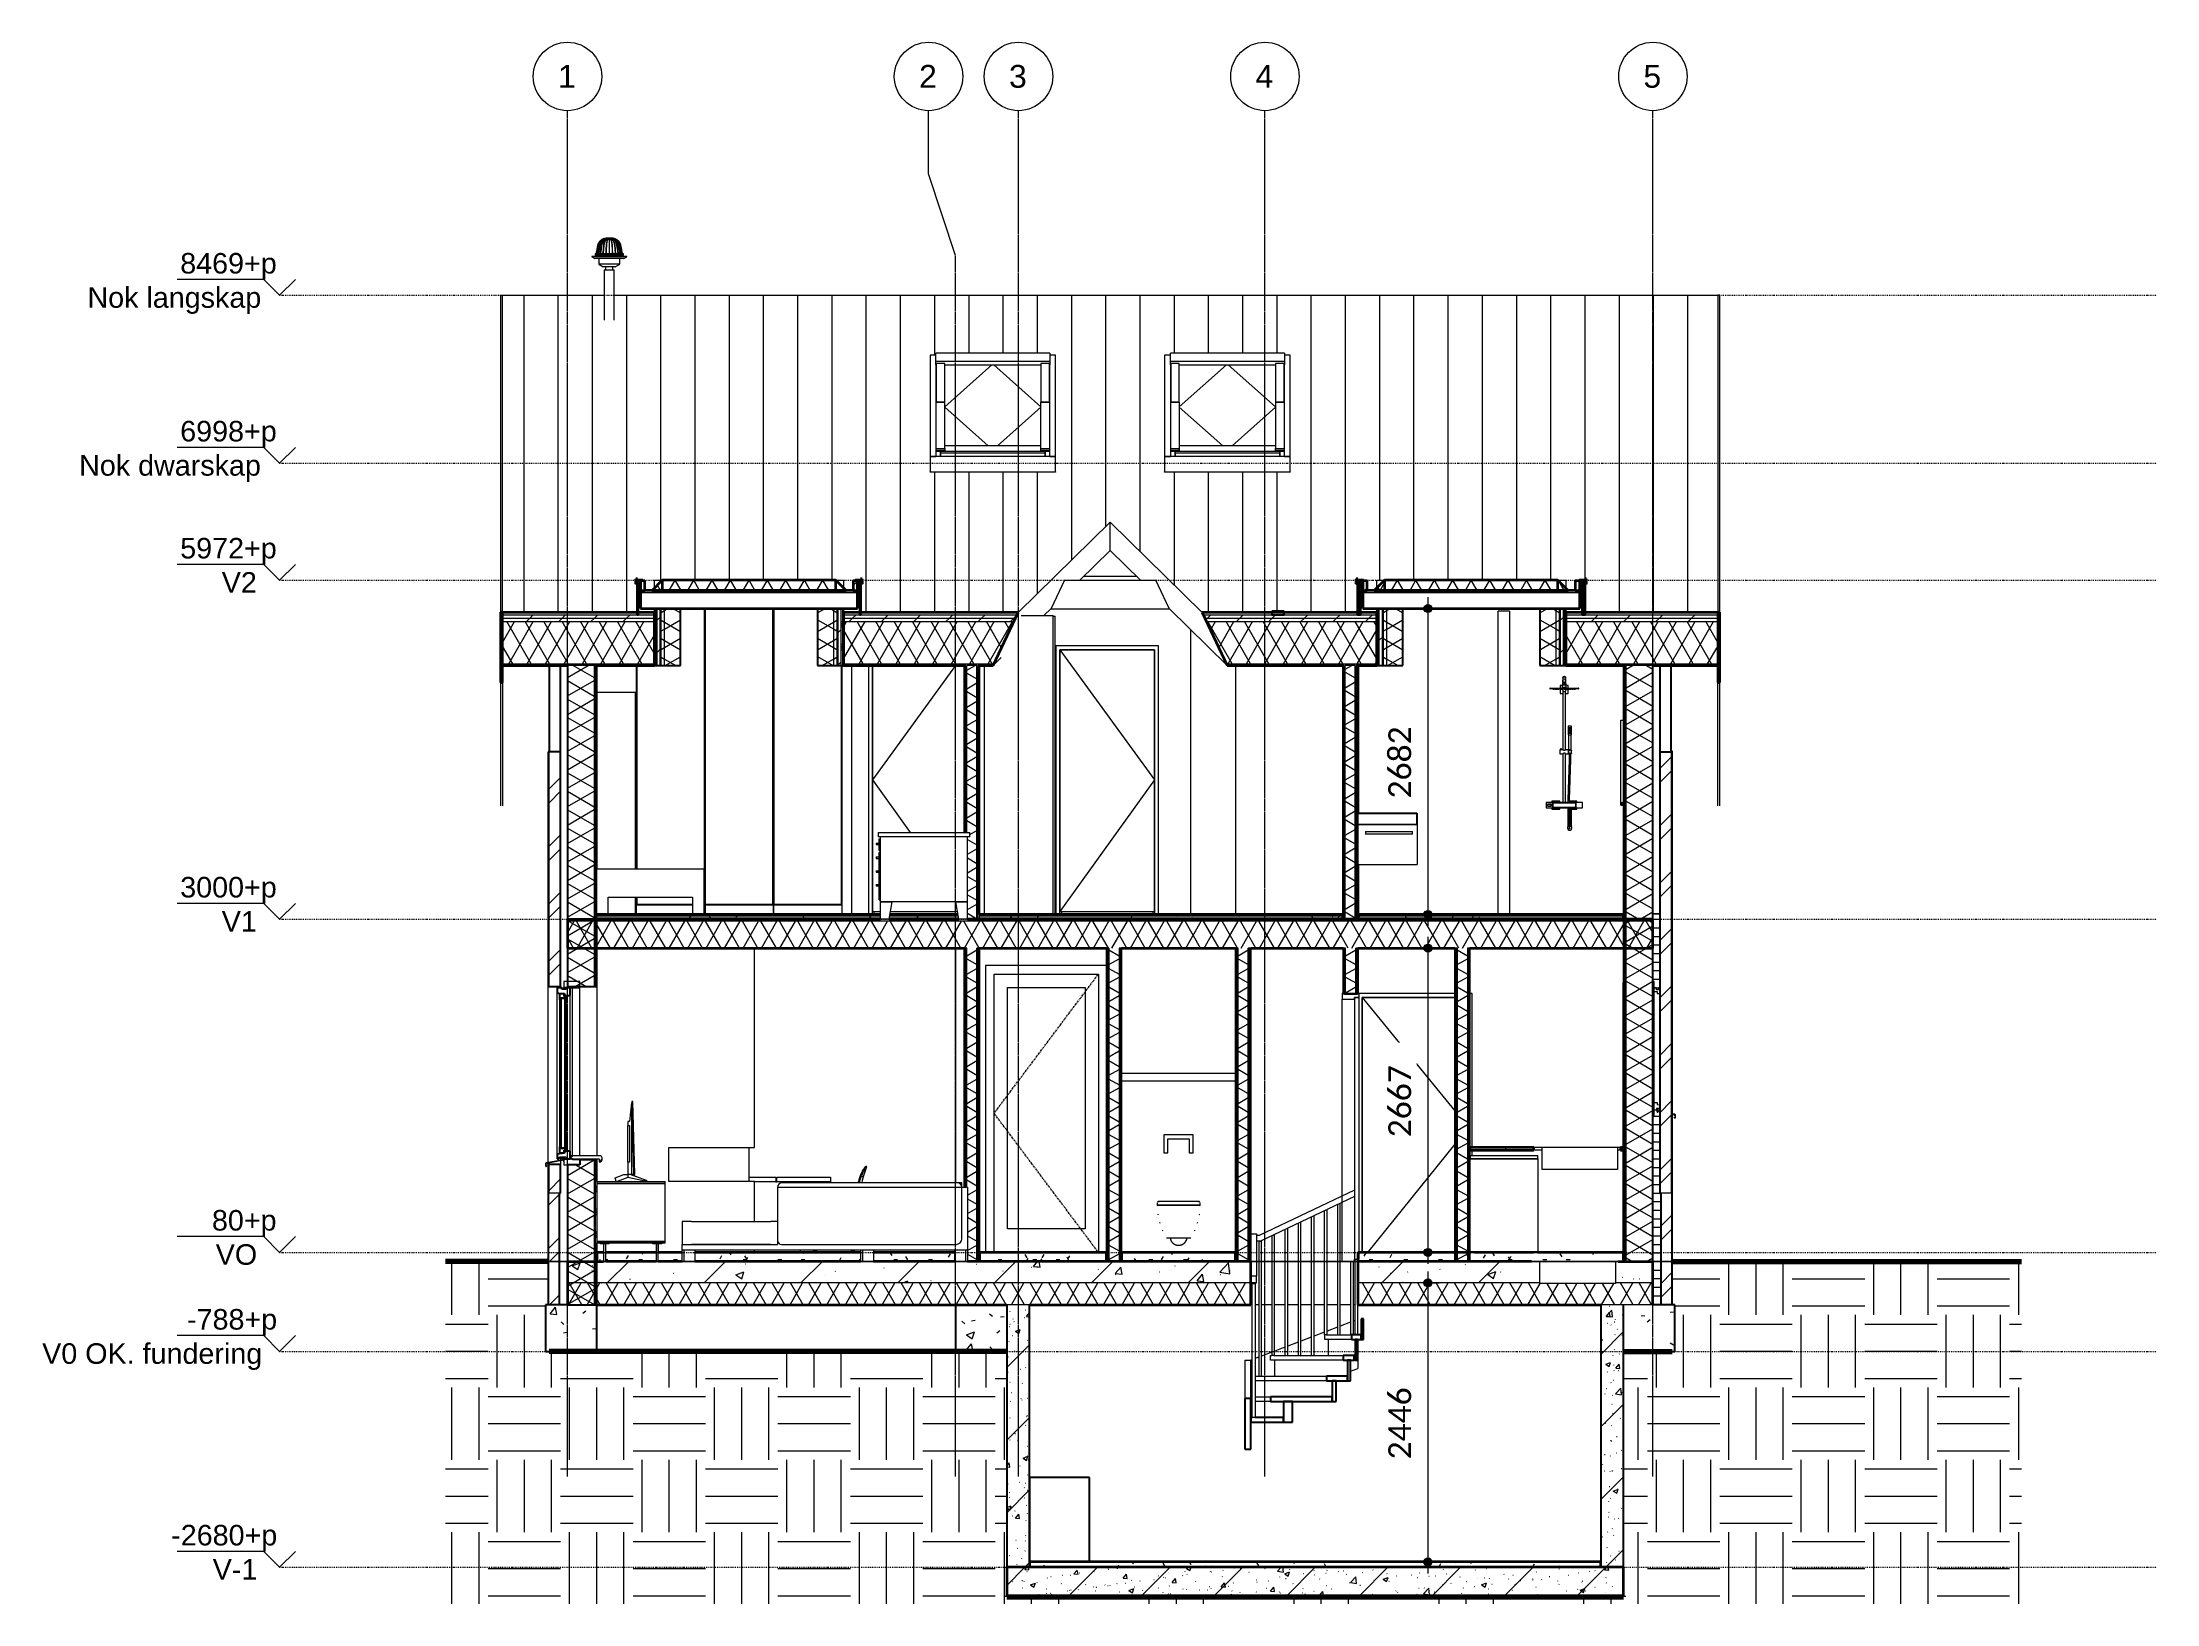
# Model space of a CAD drawing. Header units: millimetres. Extents: x -9622 to 8910, y -3000 to 10688.
import ezdxf

# ---------------------------------------------------------------- set-up
doc = ezdxf.new("R2010")
doc.units = ezdxf.units.MM
for name, pattern in [('Centre', [31.75, 6.35, -4.7625, 15.875, -4.7625]), ('Dash dot', [15.875, 6.35, -4.7625, 0, -4.7625]), ('grid', [24, 15, -3, 3, -3]), ('IMPORT-HIDDEN _2_', [25, 12.5, -12.5])]:
    doc.linetypes.add(name, pattern=pattern)
for name, color, linetype, lineweight in [('A-ANNO-DIMS', 211, 'Continuous', 9), ('A-ANNO-DIMS-100', 211, 'Continuous', 9), ('A-CLNG', 13, 'Continuous', 9), ('A-DOOR', 31, 'Continuous', 9), ('A-DOOR-FRAM', 31, 'Continuous', 9), ('A-FLOR', 192, 'Continuous', 9), ('A-FLOR-HRAL', 11, 'Continuous', 9), ('A-FLOR-LEVL', 51, 'Continuous', 9), ('A-FLOR-MCUT', 51, 'Continuous', 9), ('A-FLOR-PATT', 8, 'Continuous', 35), ('A-GENM', 13, 'Continuous', 9), ('A-GLAZ', 151, 'Continuous', 9), ('A-ROOF', 132, 'Continuous', 9), ('A-ROOF-MCUT', 132, 'Continuous', 35), ('A-ROOF-OTLN', 132, 'Continuous', 9), ('A-ROOF-PATT', 132, 'Continuous', 35), ('A-WALL', 113, 'Continuous', 9), ('A-WALL-PATT', 111, 'Continuous', 25), ('C-BLDG-PADS', 91, 'Continuous', 9), ('C-TOPO', 7, 'Continuous', 9), ('E-COMM', 2, 'Continuous', 9), ('E-ELEC-EQPM', 71, 'Continuous', 9), ('G-IMPT', 8, 'Continuous', 9), ('I-FURN', 30, 'Continuous', 9), ('I-WALL', 2, 'Continuous', 9), ('kaart_114279_503471_50_dwg', 8, 'Continuous', 9), ('P-SANR-FIXT', 6, 'Continuous', 9), ('PAND', 1, 'Continuous', 9), ('PERCEEL', 250, 'Continuous', 9), ('RASTERVERDELING', 55, 'IMPORT-HIDDEN _2_', 9), ('S-COLS', 52, 'Continuous', 9), ('S-FNDN', 32, 'Continuous', 9), ('S-GRID', 1, 'Continuous', 9), ('S-GRID-IDEN', 1, 'Continuous', 9), ('S-STRS', 31, 'Continuous', 9), ('WEG', 55, 'Continuous', 9)]:
    doc.layers.add(name, color=color, linetype=linetype, lineweight=lineweight)
doc.styles.add('Arial', font='arial.ttf', dxfattribs={"height": 180})
doc.styles.add('Arial_1', font='arial.ttf', dxfattribs={"height": 200})
doc.styles.add('Calibri', font='calibri.ttf', dxfattribs={"height": 200})
doc.dimstyles.new('00_BR_maatvoering_2_0mm', dxfattribs={"dimscale": 304.8, "dimtxt": 235.469685, "dimasz": 0.918635, "dimexe": 0.328084, "dimexo": 0.0625, "dimgap": 0.229659, "dimtad": 1, "dimdec": 0, "dimzin": 0, "dimdsep": 46, "dimtxsty": 'Calibri', "dimblk1": 'DOTSMALL', "dimblk2": 'DOTSMALL', "dimsah": 1, "dimcen": 0.09, "dimdle": 0.328084, "dimazin": 0, "dimtfac": 1, "dimtdec": 4, "dimtix": 1, "dimtmove": 0, "dimatfit": 3, "dimfxl": 0.328084, "dimfxlon": 1, "dimtvp": 1, "dimtfill": 1, "dimtolj": 1, "dimtzin": 0, "dimarcsym": 2})
pattern_1 = [(50, (-635.1, 2150), (728.737, -63.756), [76.2, -838.2]), (355, (-635.1, 2150), (-140.97, 764.23), [60.96, -670.56]), (100.451, (-574.36, 2144.7), (587.77, 700.47), [64.76, -712.36]), (46.184, (-635.1, 2353.2), (1084.32, -168.17), [114.3, -1257.3]), (96.636, (-544.7, 2339.2), (949.61, 989.71), [97.14, -1068.54]), (351.184, (-635.1, 2353.2), (949.62, 989.7), [91.44, -1005.84]), (21, (-533.5, 2302.4), (606.46, -409.06), [76.2, -838.2]), (326, (-533.5, 2302.4), (247.21, 736.75), [60.96, -670.56]), (71.451, (-482.95, 2268.3), (853.67, 327.685), [64.76, -712.36]), (37.5, (-635.1, 2150), (12.355, 338.22), [33.528, -628.904, 33.528, -647.192, -673.1]), (37.5, (-635.1, 2150), (12.355, 338.22), [-1343.15, 33.53, -639.57]), (7.5, (-635.1, 2150), (267.279, 400.722), [33.528, -354.584, 33.528, -613.664, -256.54]), (7.5, (-635.1, 2150), (267.279, 400.722), [-1035.304, 33.53, -223.01]), (327.5, (-861.66, 2150), (542.363, -22.915), [33.528, -220.472, 33.528, -758.952, -1051.56]), (327.5, (-861.66, 2150), (542.363, -22.915), [-1046.48, 33.53, -1018.03]), (317.5, (-963.26, 2150), (592.517, 101.707), [33.528, -296.672, 33.528, -492.76, -746.76]), (317.5, (-963.26, 2150), (592.517, 101.707), [-856.49, 33.53, -713.23])]
pattern_2 = [(360, (-1541, 1373.5), (4e-13, 200), []), (360, (-1541, 1357.5), (4e-13, 200), []), (360, (-1541, 1341.5), (4e-13, 200), []), (360, (-1541, 1325.5), (4e-13, 200), [])]
pattern_3 = [(360, (837.2, 1373.5), (4e-13, 200), []), (360, (837.2, 1357.5), (4e-13, 200), []), (360, (837.2, 1341.5), (4e-13, 200), []), (360, (837.2, 1325.5), (4e-13, 200), [])]
pattern_4 = [(180, (-162.76, 1373.5), (-4e-13, -200), []), (180, (-162.76, 1389.5), (-4e-13, -200), []), (180, (-162.76, 1405.5), (-4e-13, -200), []), (180, (-162.76, 1421.5), (-4e-13, -200), [])]
pattern_5 = [(0, (1775.24, 5502.26), (0, 200), []), (0, (1775.24, 5486.26), (0, 200), []), (0, (1775.24, 5470.26), (0, 200), []), (0, (1775.24, 5454.26), (0, 200), [])]
pattern_6 = [(45, (-635.1, 2150), (-251.447, 251.447), []), (45, (-635.1, 2531), (-251.447, 251.447), [])]
pattern_7 = [(45, (-635.1, 2150), (-141.4214, 141.4214), [])]
pattern_8 = [(360, (-1541, 4361.9), (4e-13, 200), []), (360, (-1541, 4345.9), (4e-13, 200), []), (360, (-1541, 4329.9), (4e-13, 200), []), (360, (-1541, 4313.9), (4e-13, 200), [])]
pattern_9 = [(0, (-635.1, 2150), (635, 635), [635, -635]), (0, (-635.1, 2388.1), (635, 635), [635, -635]), (0, (-635.1, 2626.25), (635, 635), [635, -635]), (90, (-555.7, 2705.6), (-635, 635), [635, -635]), (90, (-317.6, 2705.6), (-635, 635), [635, -635]), (90, (-79.47, 2705.6), (-635, 635), [635, -635])]
pattern_10 = [(0, (-635.09, 2150), (406.4, 101.6), [33.528, -271.272, 33.528, -271.272, -1625.6]), (0, (-635.09, 2150), (406.4, 101.6), [-609.6, 33.528, -576.072, 33.528, -271.272, -711.2]), (0, (-635.09, 2150), (406.4, 101.6), [-1524, 33.528, -169.672, 33.528, -474.472]), (120, (-482.69, 2200.8), (-291.1882, 301.1527), [33.528, -271.272, 33.528, -271.272, -1625.6]), (120, (-482.69, 2200.8), (-291.1882, 301.1527), [-609.6, 33.528, -576.072, 33.528, -271.272, -711.2]), (120, (-482.69, 2200.8), (-291.1882, 301.1527), [-1524, 33.528, -169.672, 33.528, -474.472]), (240, (-431.89, 2404), (-115.2118, -402.7527), [33.528, -271.272, 33.528, -271.272, -1625.6]), (240, (-431.89, 2404), (-115.2118, -402.7527), [-609.6, 33.528, -576.072, 33.528, -271.272, -711.2]), (240, (-431.89, 2404), (-115.2118, -402.7527), [-1524, 33.528, -169.672, 33.528, -474.472])]
pattern_11 = [(60, (0, 0), (-121.2436, 70), []), (120, (0, 0), (-121.2436, -70), [])]
pattern_12 = [(330, (-4255.76, 4361.91), (70, 121.244), []), (30, (-4255.76, 4361.91), (-70, 121.244), [])]
pattern_13 = [(330, (2074.24, 4361.91), (70, 121.244), []), (30, (2074.24, 4361.91), (-70, 121.244), [])]
pattern_14 = [(150, (3730.24, 4361.91), (-70, -121.244), []), (210, (3730.24, 4361.91), (70, -121.244), [])]
pattern_15 = [(150, (-2599.76, 4361.91), (-70, -121.244), []), (210, (-2599.76, 4361.91), (70, -121.244), [])]
pattern_16 = [(180, (2889.24, 1373.5), (-4e-13, -200), []), (180, (2889.24, 1389.5), (-4e-13, -200), []), (180, (2889.24, 1405.5), (-4e-13, -200), []), (180, (2889.24, 1421.5), (-4e-13, -200), [])]
pattern_17 = [(360, (1779.84, 1373.5), (4e-13, 200), []), (360, (1779.84, 1357.5), (4e-13, 200), []), (360, (1779.84, 1341.5), (4e-13, 200), []), (360, (1779.84, 1325.5), (4e-13, 200), [])]
pattern_18 = [(45, (-635.1, 2150), (-318.198, 318.198), []), (50, (-635.1, 2150), (430.356, -37.652), [45, -495]), (355, (-635.1, 2150), (-83.25, 451.315), [36, -396]), (100.451, (-599.23, 2146.86), (347.109, 413.66), [38.244, -420.685]), (46.184, (-635.1, 2270), (640.344, -99.314), [67.5, -742.5]), (96.636, (-581.7, 2261.7), (560.793, 584.475), [57.366, -631.03]), (351.184, (-635.1, 2270), (560.8, 584.47), [54, -594]), (21, (-575.1, 2240), (358.144, -241.572), [45, -495]), (326, (-575.1, 2240), (145.99, 435.09), [36, -396]), (71.451, (-545.25, 2219.87), (504.135, 193.515), [38.244, -420.685]), (37.5, (-635.09, 2150), (4.864, 133.1575), [3.353, -257.447, 3.353, -264.647, -265]), (37.5, (-635.09, 2150), (4.864, 133.1575), [-528.8, 3.353, -261.647]), (7.5, (-635.09, 2150), (105.2278, 157.7647), [3.353, -149.447, 3.353, -251.447, -101]), (7.5, (-635.09, 2150), (105.2278, 157.7647), [-407.6, 3.353, -97.647]), (327.5, (-724.29, 2150), (213.529, -9.022), [3.353, -96.647, 3.353, -308.647, -414]), (327.5, (-724.29, 2150), (213.529, -9.022), [-412, 3.353, -410.647]), (317.5, (-764.3, 2150), (233.2745, 40.042), [3.353, -126.647, 3.353, -203.847, -294]), (317.5, (-764.3, 2150), (233.2745, 40.042), [-337.2, 3.353, -290.647])]

msp = doc.modelspace()

# ---------------------------------------------------------------- texts
at = {"layer": 'A-FLOR-LEVL', "char_height": 180, "attachment_point": 1, "style": 'Arial'}
for s, insert, width in [('8469+p', (-8413, 8840.4), 1018.143), ('Nok langskap', (-9225.9, 8540.4), 1795.78), ('6998+p', (-8413, 7368.7), 1018.143), ('Nok dwarskap', (-9298.9, 7068.7), 1883.966), ('5972+p', (-8413, 6342.8), 1018.143), ('V2', (-8048.9, 6042.8), 368.776), ('3000+p', (-8413, 3371), 1018.143), ('V1', (-8048.9, 3071), 368.776), ('80+p', (-8135, 451), 681.434), ('VO', (-8101.9, 151), 432.911), ('-788+p', (-8353, -417), 945.991), ('V0 OK. fundering', (-9622.9, -717), 2276.792), ('-2680+p', (-8492, -2309), 1114.346), ('V-1', (-8127.9, -2609), 464.979)]:
    msp.add_mtext(s, dxfattribs=dict(at, insert=insert, width=width))
at = {"layer": 'S-GRID-IDEN', "char_height": 200, "width": 192.405, "attachment_point": 1, "style": 'Arial_1'}
for s, insert in [('1', (-5101.9, 10489.1)), ('2', (-1937.2, 10489.1)), ('3', (-1148.9, 10489.1)), ('4', (1011.1, 10489.1)), ('5', (4411.1, 10489.1))]:
    msp.add_mtext(s, dxfattribs=dict(at, insert=insert))

# ---------------------------------------------------------------- blocks, each defined once
blk = doc.blocks.new('Doors-Supa_Doors-100_Glass - 36 x 96-1442047-D-D')
at = {"layer": 'A-DOOR', "linetype": 'Centre'}
for p, q in [((-1280, 1299), (-366, 2518)), ((-366, 80), (-1280, 1299))]:
    blk.add_line(p, q, dxfattribs=at)
at = {"layer": 'A-DOOR'}
for p, q in [((-1162, 2401), (-483, 2401)), ((-1162, 286), (-1162, 2401)), ((-483, 2401), (-483, 286)), ((-483, 286), (-1162, 286))]:
    blk.add_line(p, q, dxfattribs=at)
at = {"layer": 'A-DOOR-FRAM'}
for p, q in [((-295, 2595), (-1356, 2595)), ((-1356, 2595), (-1356, 80)), ((-1280, 2518), (-366, 2518)), ((-1280, 80), (-1280, 2518)), ((-366, 2518), (-366, 80))]:
    blk.add_line(p, q, dxfattribs=at)
blk = doc.blocks.new('32_EA_binnenkozijn_hardhout_deurzonderbovenlicht - 1000x2730-1442049-D-D')
at = {"layer": 'A-DOOR'}
for p, q in [((2757, 2350), (1920, 2350)), ((1945, 2315), (2757, 1320)), ((2757, 2315), (1945, 2315)), ((1945, 2315), (1945, 80)), ((1945, 80), (1945, 2315)), ((1945, 2315), (2757, 2315)), ((2910, 2350), (2889, 2350)), ((2910, 1000), (2910, 2350)), ((2757, 1028), (1994, 80)), ((2910, 930), (2910, 975))]:
    blk.add_line(p, q, dxfattribs=at)
blk = doc.blocks.new('32_EA_binnenkozijn_hardhout_deurzonderbovenlicht - 900x2730-1443313-D-D')
at = {"layer": 'A-DOOR'}
for p, q in [((-2382, 5225), (-2382, 3048)), ((-1618, 5225), (-2347, 4223)), ((-2347, 5225), (-2347, 3068)), ((-2347, 3048), (-2347, 5225)), ((-2347, 4223), (-2016, 3762)), ((-2382, 3048), (-2347, 3048)), ((-2347, 3068), (-2275, 3068)), ((-2332, 3048), (-2332, 3068)), ((-2187, 3068), (-1600, 3068))]:
    blk.add_line(p, q, dxfattribs=at)
blk = doc.blocks.new('32_EA_binnenkozijn_hardhout_deurzonderbovenlicht - 900x2730-1443314-D-D')
at = {"layer": 'A-DOOR'}
for p, q in [((1915, 5225), (1915, 3930)), ((1915, 3480), (1915, 3048)), ((1907, 3048), (1915, 3048))]:
    blk.add_line(p, q, dxfattribs=at)
blk = doc.blocks.new('32_EA_binnenkozijn_hardhout_deurzonderbovenlicht - 900x2730-V1-D-D')
at = {"layer": 'A-DOOR'}
for p, q in [((-740, 5398), (-740, 3048)), ((160, 5398), (-740, 5398)), ((160, 3048), (160, 5398)), ((-705, 5363), (125, 4223)), ((125, 5363), (-705, 5363)), ((-705, 5363), (-705, 3068)), ((-705, 3048), (-705, 5363)), ((-705, 5363), (125, 5363)), ((125, 3068), (125, 5363)), ((125, 5363), (125, 3048)), ((125, 4223), (-705, 3068)), ((-705, 3048), (-740, 3048)), ((-705, 3068), (125, 3068)), ((-690, 3068), (-690, 3048)), ((110, 3068), (110, 3048)), ((125, 3048), (160, 3048))]:
    blk.add_line(p, q, dxfattribs=at)
blk = doc.blocks.new('M_Desk - 1525 x 762mm-99774-D-D')
at = {"layer": 'I-FURN'}
for p, q in [((-2294, 3762), (-1494, 3762)), ((-2294, 3724), (-2294, 3762)), ((-1494, 3724), (-2294, 3724)), ((-2275, 3152), (-2275, 3724)), ((-1513, 3152), (-1513, 3724)), ((-1494, 3724), (-1494, 3762)), ((-2313, 3667), (-2287, 3667)), ((-2313, 3667), (-2313, 3654)), ((-2313, 3654), (-2287, 3654)), ((-2313, 3546), (-2287, 3546)), ((-2313, 3546), (-2313, 3533)), ((-2313, 3533), (-2287, 3533)), ((-2287, 3603), (-2287, 3705)), ((-2287, 3705), (-2275, 3705)), ((-2287, 3603), (-2275, 3603)), ((-2287, 3584), (-2275, 3584)), ((-2287, 3482), (-2287, 3584)), ((-2275, 3584), (-2287, 3584)), ((-2313, 3425), (-2287, 3425)), ((-2313, 3425), (-2313, 3413)), ((-2313, 3413), (-2287, 3413)), ((-2287, 3463), (-2287, 3482)), ((-2287, 3482), (-2275, 3482)), ((-2287, 3362), (-2287, 3463)), ((-2275, 3463), (-2287, 3463)), ((-2287, 3343), (-2287, 3362)), ((-2287, 3362), (-2275, 3362)), ((-2287, 3171), (-2287, 3343)), ((-2275, 3343), (-2287, 3343)), ((-2313, 3305), (-2287, 3305)), ((-2313, 3305), (-2313, 3292)), ((-2313, 3292), (-2287, 3292)), ((-2287, 3171), (-2275, 3171)), ((-2275, 3000), (-2275, 3152)), ((-2275, 3152), (-2173, 3152)), ((-1513, 3152), (-2275, 3152)), ((-2199, 3000), (-2173, 3152)), ((-1589, 3000), (-1614, 3152)), ((-1614, 3152), (-1513, 3152)), ((-1513, 3000), (-1513, 3152)), ((-2199, 3000), (-2275, 3000)), ((-1513, 3000), (-1589, 3000))]:
    blk.add_line(p, q, dxfattribs=at)
blk = doc.blocks.new('Plumbing_Fixtures-Grohe-Allure-Rainshower_Shower_System_Wall_Mounted-12-METRIC - Allure 27 469 000-445960-D-D')
at = {"layer": 'P-SANR-FIXT'}
for p, q in [((3590, 5027), (3590, 5019)), ((3593, 5027), (3841, 5027)), ((3841, 5019), (3593, 5019)), ((3618, 5019), (3618, 5017)), ((3618, 5017), (3626, 5017)), ((3618, 5017), (3626, 5017)), ((3625, 5019), (3625, 5017)), ((3625, 5019), (3625, 5017)), ((3625, 5017), (3633, 5017)), ((3625, 5017), (3633, 5017)), ((3625, 5017), (3633, 5017)), ((3625, 5017), (3633, 5017)), ((3626, 5017), (3626, 5019)), ((3633, 5017), (3633, 5019)), ((3633, 5017), (3633, 5019)), ((3638, 5019), (3638, 5017)), ((3638, 5017), (3646, 5017)), ((3638, 5017), (3646, 5017)), ((3644, 5019), (3644, 5017)), ((3644, 5019), (3644, 5017)), ((3644, 5017), (3652, 5017)), ((3644, 5017), (3652, 5017)), ((3644, 5017), (3652, 5017)), ((3644, 5017), (3652, 5017)), ((3646, 5019), (3646, 5017)), ((3646, 5017), (3646, 5019)), ((3646, 5019), (3646, 5017)), ((3646, 5017), (3654, 5017)), ((3646, 5017), (3654, 5017)), ((3646, 5017), (3654, 5017)), ((3646, 5017), (3654, 5017)), ((3652, 5017), (3652, 5019)), ((3652, 5017), (3652, 5019)), ((3654, 5017), (3654, 5019)), ((3654, 5017), (3654, 5019)), ((3658, 5019), (3658, 5017)), ((3658, 5017), (3666, 5017)), ((3658, 5017), (3666, 5017)), ((3660, 5019), (3660, 5017)), ((3660, 5019), (3660, 5017)), ((3660, 5017), (3668, 5017)), ((3660, 5017), (3668, 5017)), ((3660, 5017), (3668, 5017)), ((3660, 5017), (3668, 5017)), ((3662, 5019), (3662, 5017)), ((3662, 5019), (3662, 5017)), ((3662, 5017), (3670, 5017)), ((3662, 5017), (3670, 5017)), ((3662, 5017), (3670, 5017)), ((3662, 5017), (3670, 5017)), ((3666, 5017), (3666, 5019)), ((3668, 5017), (3668, 5019)), ((3668, 5017), (3668, 5019)), ((3670, 5017), (3670, 5019)), ((3670, 5017), (3670, 5019)), ((3674, 5019), (3674, 5017)), ((3674, 5019), (3674, 5017)), ((3674, 5017), (3682, 5017)), ((3674, 5017), (3682, 5017)), ((3674, 5017), (3682, 5017)), ((3674, 5017), (3682, 5017)), ((3677, 5019), (3677, 5017)), ((3677, 5019), (3677, 5017)), ((3677, 5017), (3685, 5017)), ((3677, 5017), (3685, 5017)), ((3677, 5017), (3685, 5017)), ((3677, 5017), (3685, 5017)), ((3678, 5019), (3678, 5017)), ((3678, 5017), (3686, 5017)), ((3678, 5017), (3686, 5017)), ((3681, 5019), (3681, 5017)), ((3681, 5019), (3681, 5017)), ((3681, 5017), (3689, 5017)), ((3681, 5017), (3689, 5017)), ((3681, 5017), (3689, 5017)), ((3681, 5017), (3689, 5017)), ((3699, 5048), (3682, 5048)), ((3682, 5048), (3682, 5027)), ((3682, 5017), (3682, 5019)), ((3682, 5017), (3682, 5019)), ((3682, 5019), (3682, 4978)), ((3684, 5019), (3684, 5017)), ((3684, 5017), (3692, 5017)), ((3684, 5017), (3692, 5017)), ((3685, 5017), (3685, 5019)), ((3685, 5017), (3685, 5019)), ((3685, 5019), (3685, 5017)), ((3685, 5017), (3693, 5017)), ((3685, 5017), (3693, 5017)), ((3686, 5017), (3686, 5019)), ((3688, 5019), (3688, 5017)), ((3688, 5017), (3696, 5017)), ((3688, 5017), (3696, 5017)), ((3689, 5019), (3689, 5017)), ((3689, 5017), (3689, 5019)), ((3689, 5017), (3689, 5019)), ((3689, 5017), (3697, 5017)), ((3689, 5017), (3697, 5017)), ((3692, 5019), (3692, 5017)), ((3692, 5017), (3692, 5019)), ((3692, 5019), (3692, 5017)), ((3692, 5017), (3700, 5017)), ((3692, 5017), (3700, 5017)), ((3692, 5017), (3700, 5017)), ((3692, 5017), (3700, 5017)), ((3693, 5017), (3693, 5019)), ((3699, 5032), (3695, 5027)), ((3696, 5017), (3696, 5019)), ((3697, 5017), (3697, 5019)), ((3699, 5056), (3699, 5054)), ((3717, 5056), (3699, 5056)), ((3717, 5054), (3699, 5054)), ((3699, 5053), (3699, 5032)), ((3717, 5053), (3699, 5053)), ((3717, 5032), (3699, 5032)), ((3700, 5017), (3700, 5019)), ((3700, 5019), (3700, 5017)), ((3700, 5017), (3700, 5019)), ((3700, 5019), (3700, 5017)), ((3700, 5017), (3708, 5017)), ((3700, 5017), (3708, 5017)), ((3700, 5017), (3708, 5017)), ((3700, 5017), (3708, 5017)), ((3701, 5060), (3701, 5056)), ((3717, 5060), (3701, 5060)), ((3704, 5054), (3701, 5054)), ((3704, 5071), (3704, 5066)), ((3717, 5066), (3704, 5066)), ((3705, 5060), (3704, 5060)), ((3706, 5078), (3717, 5078)), ((3706, 5077), (3706, 5056)), ((3707, 5078), (3707, 5072)), ((3717, 5072), (3707, 5072)), ((3717, 5064), (3707, 5064)), ((3708, 5017), (3708, 5019)), ((3708, 5017), (3708, 5019)), ((3717, 5064), (3713, 5064)), ((3713, 5019), (3713, 5017)), ((3713, 5019), (3713, 5017)), ((3713, 5019), (3713, 5017)), ((3713, 5019), (3713, 5017)), ((3713, 5019), (3713, 5017)), ((3713, 5019), (3713, 5017)), ((3713, 5019), (3713, 5017)), ((3713, 5019), (3713, 5017)), ((3713, 5017), (3721, 5017)), ((3713, 5017), (3721, 5017)), ((3713, 5017), (3721, 5017)), ((3713, 5017), (3721, 5017)), ((3713, 5017), (3721, 5017)), ((3713, 5017), (3721, 5017)), ((3713, 5017), (3721, 5017)), ((3713, 5017), (3721, 5017)), ((3713, 5017), (3721, 5017)), ((3713, 5017), (3721, 5017)), ((3713, 5017), (3721, 5017)), ((3713, 5017), (3721, 5017)), ((3713, 5017), (3721, 5017)), ((3713, 5017), (3721, 5017)), ((3713, 5017), (3721, 5017)), ((3713, 5017), (3721, 5017)), ((3717, 5120), (3717, 5123)), ((3717, 5101), (3717, 5108)), ((3717, 5078), (3729, 5078)), ((3728, 5072), (3717, 5072)), ((3731, 5066), (3717, 5066)), ((3727, 5064), (3717, 5064)), ((3733, 5060), (3717, 5060)), ((3735, 5056), (3717, 5056)), ((3735, 5054), (3717, 5054)), ((3735, 5053), (3717, 5053)), ((3735, 5032), (3717, 5032)), ((3721, 5017), (3721, 5019)), ((3721, 5017), (3721, 5019)), ((3721, 5017), (3721, 5019)), ((3721, 5017), (3721, 5019)), ((3721, 5017), (3721, 5019)), ((3721, 5017), (3721, 5019)), ((3721, 5017), (3721, 5019)), ((3721, 5017), (3721, 5019)), ((3724, 5056), (3722, 5056)), ((3726, 5019), (3726, 5017)), ((3726, 5017), (3734, 5017)), ((3726, 5017), (3734, 5017)), ((3727, 5019), (3727, 5017)), ((3727, 5017), (3735, 5017)), ((3727, 5017), (3735, 5017)), ((3728, 5072), (3728, 5078)), ((3729, 5056), (3729, 5077)), ((3730, 5060), (3729, 5060)), ((3731, 5066), (3731, 5071)), ((3733, 5054), (3731, 5054)), ((3733, 5056), (3733, 5060)), ((3734, 5019), (3734, 5017)), ((3734, 5019), (3734, 5017)), ((3734, 5017), (3734, 5019)), ((3734, 5017), (3742, 5017)), ((3734, 5017), (3742, 5017)), ((3734, 5017), (3742, 5017)), ((3734, 5017), (3742, 5017)), ((3735, 5054), (3735, 5056)), ((3735, 5032), (3735, 5053)), ((3752, 5048), (3735, 5048)), ((3740, 5027), (3735, 5032)), ((3735, 5017), (3735, 5019)), ((3737, 5019), (3737, 5017)), ((3737, 5017), (3745, 5017)), ((3737, 5017), (3745, 5017)), ((3738, 5019), (3738, 5017)), ((3738, 5017), (3746, 5017)), ((3738, 5017), (3746, 5017)), ((3742, 5019), (3742, 5017)), ((3742, 5017), (3742, 5019)), ((3742, 5019), (3742, 5017)), ((3742, 5017), (3742, 5019)), ((3742, 5017), (3750, 5017)), ((3742, 5017), (3750, 5017)), ((3742, 5017), (3750, 5017)), ((3742, 5017), (3750, 5017)), ((3745, 5017), (3745, 5019)), ((3745, 5019), (3745, 5017)), ((3745, 5017), (3753, 5017)), ((3745, 5017), (3753, 5017)), ((3746, 5017), (3746, 5019)), ((3746, 5019), (3746, 5017)), ((3746, 5017), (3754, 5017)), ((3746, 5017), (3754, 5017)), ((3748, 5019), (3748, 5017)), ((3748, 5017), (3756, 5017)), ((3748, 5017), (3756, 5017)), ((3750, 5019), (3750, 5017)), ((3750, 5019), (3750, 5017)), ((3750, 5017), (3750, 5019)), ((3750, 5017), (3750, 5019)), ((3750, 5017), (3758, 5017)), ((3750, 5017), (3758, 5017)), ((3750, 5017), (3758, 5017)), ((3750, 5017), (3758, 5017)), ((3752, 5027), (3752, 5048)), ((3752, 5019), (3752, 5017)), ((3752, 5019), (3752, 5017)), ((3752, 4978), (3752, 5019)), ((3752, 5017), (3760, 5017)), ((3752, 5017), (3760, 5017)), ((3752, 5017), (3760, 5017)), ((3752, 5017), (3760, 5017)), ((3753, 5017), (3753, 5019)), ((3754, 5017), (3754, 5019)), ((3756, 5017), (3756, 5019)), ((3758, 5017), (3758, 5019)), ((3758, 5017), (3758, 5019)), ((3760, 5017), (3760, 5019)), ((3760, 5017), (3760, 5019)), ((3764, 5019), (3764, 5017)), ((3764, 5019), (3764, 5017)), ((3764, 5017), (3772, 5017)), ((3764, 5017), (3772, 5017)), ((3764, 5017), (3772, 5017)), ((3764, 5017), (3772, 5017)), ((3766, 5019), (3766, 5017)), ((3766, 5019), (3766, 5017)), ((3766, 5017), (3774, 5017)), ((3766, 5017), (3774, 5017)), ((3766, 5017), (3774, 5017)), ((3766, 5017), (3774, 5017)), ((3768, 5019), (3768, 5017)), ((3768, 5017), (3776, 5017)), ((3768, 5017), (3776, 5017)), ((3772, 5017), (3772, 5019)), ((3772, 5017), (3772, 5019)), ((3774, 5017), (3774, 5019)), ((3774, 5017), (3774, 5019)), ((3776, 5017), (3776, 5019)), ((3780, 5019), (3780, 5017)), ((3780, 5019), (3780, 5017)), ((3780, 5017), (3788, 5017)), ((3780, 5017), (3788, 5017)), ((3780, 5017), (3788, 5017)), ((3780, 5017), (3788, 5017)), ((3782, 5019), (3782, 5017)), ((3782, 5017), (3790, 5017)), ((3782, 5017), (3790, 5017)), ((3783, 5019), (3783, 5017)), ((3783, 5017), (3791, 5017)), ((3783, 5017), (3791, 5017)), ((3788, 5017), (3788, 5019)), ((3788, 5017), (3788, 5019)), ((3788, 5019), (3788, 5017)), ((3788, 5017), (3796, 5017)), ((3788, 5017), (3796, 5017)), ((3790, 5017), (3790, 5019)), ((3791, 5017), (3791, 5019)), ((3796, 5017), (3796, 5019)), ((3801, 5019), (3801, 5017)), ((3801, 5019), (3801, 5017)), ((3801, 5017), (3809, 5017)), ((3801, 5017), (3809, 5017)), ((3801, 5017), (3809, 5017)), ((3801, 5017), (3809, 5017)), ((3808, 5019), (3808, 5017)), ((3808, 5017), (3816, 5017)), ((3808, 5017), (3816, 5017)), ((3809, 5017), (3809, 5019)), ((3809, 5017), (3809, 5019)), ((3816, 5017), (3816, 5019)), ((3844, 5019), (3844, 5027)), ((3682, 4978), (3706, 4978)), ((3706, 5002), (3706, 4486)), ((3729, 4486), (3729, 5002)), ((3729, 4978), (3752, 4978)), ((3750, 4693), (3750, 4618)), ((3782, 4693), (3750, 4693)), ((3759, 4675), (3759, 4674)), ((3759, 4673), (3759, 4675)), ((3759, 4667), (3759, 4666)), ((3759, 4666), (3759, 4667)), ((3759, 4660), (3759, 4659)), ((3759, 4658), (3759, 4660)), ((3759, 4652), (3759, 4651)), ((3759, 4651), (3759, 4652)), ((3759, 4645), (3759, 4644)), ((3759, 4643), (3759, 4645)), ((3759, 4637), (3759, 4636)), ((3759, 4636), (3759, 4637)), ((3760, 4675), (3760, 4673)), ((3760, 4668), (3760, 4665)), ((3760, 4660), (3760, 4658)), ((3760, 4653), (3760, 4650)), ((3760, 4645), (3760, 4643)), ((3760, 4638), (3760, 4635)), ((3773, 4675), (3773, 4673)), ((3773, 4668), (3773, 4665)), ((3773, 4660), (3773, 4658)), ((3773, 4653), (3773, 4650)), ((3773, 4645), (3773, 4643)), ((3773, 4638), (3773, 4635)), ((3774, 4674), (3774, 4675)), ((3774, 4675), (3774, 4673)), ((3774, 4666), (3774, 4667)), ((3774, 4667), (3774, 4666)), ((3774, 4659), (3774, 4660)), ((3774, 4660), (3774, 4658)), ((3774, 4651), (3774, 4652)), ((3774, 4652), (3774, 4651)), ((3774, 4644), (3774, 4645)), ((3774, 4645), (3774, 4643)), ((3774, 4636), (3774, 4637)), ((3774, 4637), (3774, 4636)), ((3782, 4618), (3782, 4693)), ((3684, 4486), (3678, 4486)), ((3678, 4486), (3678, 4486)), ((3678, 4486), (3678, 4450)), ((3678, 4450), (3706, 4450)), ((3684, 4495), (3684, 4486)), ((3693, 4495), (3684, 4495)), ((3685, 4495), (3684, 4495)), ((3693, 4486), (3693, 4495)), ((3693, 4495), (3693, 4495)), ((3706, 4486), (3693, 4486)), ((3706, 4450), (3706, 4024)), ((3753, 4486), (3729, 4486)), ((3729, 4024), (3729, 4450)), ((3729, 4450), (3753, 4450)), ((3750, 4618), (3782, 4618)), ((3753, 4486), (3753, 4450)), ((3753, 4450), (3753, 4486)), ((3753, 4450), (3755, 4450)), ((3754, 4618), (3754, 4488)), ((3754, 4488), (3779, 4488)), ((3755, 4488), (3755, 4484)), ((3755, 4484), (3756, 4481)), ((3778, 4484), (3755, 4484)), ((3759, 4455), (3759, 4453)), ((3759, 4453), (3759, 4450)), ((3774, 4453), (3759, 4453)), ((3759, 4450), (3759, 4400)), ((3774, 4450), (3759, 4450)), ((3773, 4453), (3777, 4453)), ((3774, 4453), (3774, 4455)), ((3777, 4453), (3774, 4453)), ((3774, 4450), (3774, 4453)), ((3774, 4400), (3774, 4450)), ((3777, 4483), (3775, 4483)), ((3777, 4482), (3778, 4484)), ((3778, 4484), (3778, 4488)), ((3779, 4488), (3779, 4618)), ((3780, 4456), (3780, 4480)), ((3759, 4400), (3748, 4046)), ((3763, 4046), (3774, 4400)), ((3615, 4024), (3558, 4024)), ((3558, 4024), (3558, 3976)), ((3558, 3976), (3615, 3976)), ((3576, 3992), (3596, 3992)), ((3577, 4009), (3596, 4009)), ((3596, 4009), (3577, 4009)), ((3596, 3991), (3577, 3991)), ((3677, 4035), (3607, 4035)), ((3607, 4035), (3607, 4024)), ((3607, 3976), (3607, 3965)), ((3607, 3965), (3677, 3965)), ((3615, 3976), (3615, 4024)), ((3819, 4017), (3615, 4017)), ((3615, 3983), (3819, 3983)), ((3819, 4024), (3616, 4024)), ((3616, 4024), (3616, 3976)), ((3616, 3976), (3765, 3976)), ((3642, 3976), (3792, 3976)), ((3642, 3976), (3642, 3976)), ((3642, 3976), (3766, 3976)), ((3677, 4024), (3677, 4035)), ((3677, 3965), (3677, 3976)), ((3703, 4024), (3731, 4024)), ((3748, 4046), (3748, 4024)), ((3748, 3976), (3748, 3811)), ((3763, 4024), (3763, 4046)), ((3827, 4035), (3763, 4035)), ((3763, 3811), (3763, 3976)), ((3765, 3970), (3763, 3968)), ((3763, 3968), (3763, 3962)), ((3774, 3968), (3763, 3968)), ((3763, 3965), (3765, 3965)), ((3763, 3962), (3764, 3961)), ((3774, 3962), (3763, 3962)), ((3765, 3976), (3765, 3970)), ((3765, 3970), (3774, 3970)), ((3774, 3961), (3766, 3961)), ((3766, 3961), (3766, 3811)), ((3774, 3970), (3783, 3970)), ((3784, 3968), (3774, 3968)), ((3784, 3962), (3774, 3962)), ((3782, 3961), (3774, 3961)), ((3781, 3811), (3781, 3961)), ((3782, 3976), (3792, 3976)), ((3783, 3976), (3819, 3976)), ((3783, 3970), (3783, 3976)), ((3784, 3968), (3783, 3970)), ((3783, 3965), (3827, 3965)), ((3783, 3961), (3784, 3962)), ((3784, 3962), (3784, 3968)), ((3819, 3976), (3819, 4024)), ((3876, 4024), (3819, 4024)), ((3819, 4024), (3819, 3976)), ((3819, 3976), (3876, 3976)), ((3827, 4024), (3827, 4035)), ((3827, 3965), (3827, 3976)), ((3876, 3976), (3876, 4024))]:
    blk.add_line(p, q, dxfattribs=at)
at = {"layer": 'P-SANR-FIXT', "flags": 128}
for points in [[(3593, 5027), (3593, 5027), (3592, 5027), (3592, 5027), (3591, 5027), (3591, 5027), (3590, 5027), (3590, 5027)], [(3590, 5027), (3590, 5027), (3591, 5027), (3591, 5027), (3592, 5027), (3592, 5027), (3593, 5027), (3593, 5027)], [(3593, 5019), (3593, 5019), (3592, 5019), (3592, 5019), (3591, 5019), (3591, 5019), (3590, 5019), (3590, 5019)], [(3590, 5019), (3590, 5019), (3591, 5019), (3591, 5019), (3592, 5019), (3592, 5019), (3593, 5019), (3593, 5019)], [(3701, 5054), (3701, 5054), (3701, 5054), (3701, 5054), (3701, 5054), (3701, 5053), (3701, 5053), (3701, 5053), (3701, 5053), (3700, 5053), (3700, 5053), (3700, 5053), (3701, 5053), (3701, 5053), (3701, 5053), (3701, 5053), (3701, 5053), (3701, 5053), (3701, 5053)], [(3701, 5056), (3701, 5056), (3701, 5056), (3701, 5056), (3701, 5056), (3701, 5056), (3701, 5056), (3701, 5056), (3701, 5056), (3701, 5056), (3701, 5056), (3701, 5056), (3701, 5056), (3701, 5056), (3701, 5056), (3701, 5056), (3701, 5056), (3701, 5056), (3701, 5056), (3701, 5056), (3701, 5056), (3701, 5056), (3701, 5056), (3701, 5056), (3701, 5056), (3701, 5056), (3701, 5056), (3701, 5056), (3701, 5056), (3701, 5056), (3701, 5056), (3701, 5056), (3701, 5056), (3701, 5056), (3701, 5056), (3701, 5056), (3701, 5056), (3701, 5056), (3701, 5056), (3701, 5056), (3701, 5056)], [(3704, 5071), (3704, 5071), (3704, 5071), (3704, 5071), (3704, 5071), (3704, 5071), (3704, 5071), (3704, 5071), (3704, 5071), (3704, 5071), (3704, 5071), (3704, 5072), (3704, 5072), (3704, 5072), (3704, 5072), (3704, 5072), (3704, 5072), (3704, 5072), (3704, 5072), (3704, 5072), (3704, 5072), (3704, 5072), (3704, 5072), (3704, 5072), (3704, 5072), (3704, 5072), (3704, 5072), (3704, 5072), (3704, 5072), (3704, 5072), (3704, 5072), (3704, 5072), (3704, 5072), (3704, 5072), (3704, 5072), (3704, 5072), (3704, 5072), (3704, 5072), (3704, 5072), (3704, 5072), (3704, 5072)], [(3717, 5072), (3717, 5072), (3716, 5072), (3716, 5072), (3715, 5072), (3715, 5072), (3714, 5072), (3714, 5072), (3713, 5072), (3713, 5072), (3712, 5072), (3712, 5072), (3711, 5072), (3711, 5072), (3710, 5072), (3710, 5072), (3710, 5072), (3709, 5072), (3709, 5072), (3708, 5072), (3708, 5072), (3708, 5072), (3707, 5072), (3707, 5072), (3707, 5072), (3706, 5072), (3706, 5072), (3706, 5072), (3706, 5072), (3706, 5072), (3705, 5072), (3705, 5072), (3705, 5072), (3705, 5072), (3705, 5072), (3705, 5072), (3705, 5072), (3704, 5072), (3704, 5072), (3704, 5072)], [(3704, 5072), (3704, 5072), (3704, 5072), (3705, 5072), (3705, 5072), (3705, 5072), (3705, 5072), (3705, 5072), (3705, 5072), (3705, 5072), (3705, 5072), (3706, 5072), (3706, 5072), (3706, 5072), (3706, 5072), (3707, 5072), (3707, 5072), (3707, 5072), (3708, 5072), (3708, 5072)], [(3706, 5064), (3706, 5064), (3706, 5064), (3706, 5064), (3706, 5064), (3706, 5064), (3706, 5064), (3706, 5064), (3706, 5064), (3706, 5064), (3706, 5065), (3706, 5065), (3706, 5065), (3706, 5065), (3706, 5065), (3706, 5065), (3706, 5065), (3705, 5065), (3705, 5065), (3705, 5065), (3705, 5065), (3705, 5065), (3705, 5065), (3705, 5065), (3705, 5065), (3705, 5066), (3705, 5066), (3705, 5066), (3705, 5066), (3705, 5066), (3705, 5066), (3705, 5066), (3705, 5066), (3705, 5066), (3704, 5066), (3704, 5066), (3704, 5066), (3704, 5066), (3704, 5066), (3704, 5066), (3704, 5066), (3704, 5066)], [(3704, 5060), (3705, 5061), (3705, 5061), (3705, 5062), (3705, 5062), (3705, 5062)], [(3705, 5062), (3705, 5062), (3706, 5062), (3706, 5063), (3706, 5063), (3706, 5063), (3706, 5063), (3706, 5063), (3706, 5063), (3706, 5063), (3706, 5063), (3706, 5063), (3706, 5063), (3706, 5063), (3706, 5063), (3706, 5063), (3706, 5064), (3706, 5064), (3706, 5064), (3706, 5064)], [(3706, 5118), (3706, 5118), (3706, 5118), (3706, 5118), (3706, 5118), (3706, 5117), (3706, 5117), (3706, 5117), (3706, 5116), (3706, 5116), (3706, 5115), (3706, 5114), (3706, 5114), (3706, 5113), (3706, 5112), (3706, 5111), (3706, 5110), (3706, 5109), (3706, 5108), (3706, 5107), (3706, 5106), (3706, 5105), (3706, 5104), (3706, 5102), (3706, 5101), (3706, 5100), (3706, 5098), (3706, 5097), (3706, 5095), (3706, 5094), (3706, 5092), (3706, 5091), (3706, 5089), (3706, 5088), (3706, 5086), (3706, 5085), (3706, 5083), (3706, 5081), (3706, 5080), (3706, 5078), (3706, 5078)], [(3706, 5113), (3706, 5113), (3706, 5114), (3706, 5115), (3706, 5116)], [(3706, 5082), (3706, 5083), (3706, 5085), (3706, 5087), (3706, 5088), (3706, 5090), (3706, 5091), (3706, 5093), (3706, 5094), (3706, 5096), (3706, 5097)], [(3706, 5077), (3706, 5078), (3706, 5080), (3706, 5082)], [(3730, 5072), (3730, 5072), (3730, 5072), (3730, 5072), (3730, 5072), (3730, 5072), (3730, 5072), (3730, 5072), (3729, 5072), (3729, 5072), (3729, 5072), (3729, 5072), (3729, 5072), (3728, 5072), (3728, 5072), (3728, 5072), (3728, 5072), (3727, 5072), (3727, 5072), (3727, 5072), (3726, 5072), (3726, 5072), (3725, 5072), (3725, 5072), (3725, 5072), (3724, 5072), (3724, 5072), (3723, 5072), (3723, 5072), (3722, 5072), (3722, 5072), (3721, 5072), (3721, 5072), (3720, 5072), (3720, 5072), (3719, 5072), (3719, 5072), (3718, 5072), (3718, 5072), (3717, 5072), (3717, 5072)], [(3726, 5072), (3727, 5072), (3727, 5072), (3727, 5072), (3728, 5072), (3728, 5072), (3728, 5072), (3729, 5072), (3729, 5072), (3729, 5072), (3729, 5072), (3729, 5072), (3730, 5072), (3730, 5072), (3730, 5072), (3730, 5072), (3730, 5072), (3730, 5072), (3730, 5072), (3730, 5072)], [(3729, 5078), (3729, 5079), (3729, 5081), (3729, 5083), (3729, 5084), (3729, 5086), (3729, 5087), (3729, 5089), (3729, 5091), (3729, 5092), (3729, 5094), (3729, 5095), (3729, 5096), (3729, 5098), (3729, 5099), (3729, 5101), (3729, 5102), (3729, 5103), (3729, 5105), (3729, 5106), (3729, 5107), (3729, 5108), (3729, 5109), (3729, 5110), (3729, 5111), (3729, 5112), (3729, 5113), (3729, 5114), (3729, 5114), (3729, 5115), (3729, 5116), (3729, 5116), (3729, 5117), (3729, 5117), (3729, 5117), (3729, 5118), (3729, 5118), (3729, 5118), (3729, 5118), (3729, 5118), (3729, 5118)], [(3729, 5115), (3729, 5114), (3729, 5114), (3729, 5113)], [(3729, 5108), (3729, 5107), (3729, 5106), (3729, 5105), (3729, 5103), (3729, 5102), (3729, 5101), (3729, 5099), (3729, 5098), (3729, 5096), (3729, 5095), (3729, 5094), (3729, 5092), (3729, 5090), (3729, 5089), (3729, 5087), (3729, 5086), (3729, 5084), (3729, 5082)], [(3729, 5082), (3729, 5081), (3729, 5079), (3729, 5077), (3729, 5077)], [(3731, 5066), (3730, 5066), (3730, 5066), (3730, 5066), (3730, 5066), (3730, 5066), (3730, 5066), (3730, 5066), (3730, 5066), (3730, 5066), (3730, 5066), (3730, 5066), (3730, 5066), (3730, 5066), (3730, 5066), (3729, 5066), (3729, 5066), (3729, 5065), (3729, 5065), (3729, 5065), (3729, 5065), (3729, 5065), (3729, 5065), (3729, 5065), (3729, 5065), (3729, 5065), (3729, 5065), (3729, 5065), (3729, 5065), (3729, 5065), (3729, 5065), (3729, 5064), (3729, 5064), (3729, 5064), (3729, 5064), (3729, 5064), (3729, 5064), (3729, 5064), (3729, 5064), (3729, 5064), (3729, 5064), (3729, 5064)], [(3729, 5064), (3729, 5064), (3729, 5064), (3729, 5063), (3729, 5063), (3729, 5063), (3729, 5063), (3729, 5063), (3729, 5063), (3729, 5063), (3729, 5063), (3729, 5063), (3729, 5063), (3729, 5063), (3729, 5063), (3729, 5063), (3729, 5062), (3729, 5062), (3729, 5062), (3729, 5062)], [(3729, 5062), (3729, 5062), (3730, 5061), (3730, 5061), (3730, 5060), (3730, 5060)], [(3730, 5072), (3730, 5072), (3730, 5072), (3730, 5072), (3730, 5072), (3730, 5072), (3730, 5072), (3730, 5072), (3730, 5072), (3730, 5072), (3730, 5072), (3730, 5072), (3730, 5072), (3730, 5072), (3730, 5072), (3730, 5072), (3730, 5072), (3730, 5072), (3730, 5072), (3730, 5072), (3730, 5072), (3730, 5072), (3730, 5072), (3730, 5072), (3730, 5072), (3730, 5072), (3730, 5072), (3730, 5072), (3730, 5072), (3730, 5071), (3730, 5071), (3730, 5071), (3730, 5071), (3731, 5071), (3731, 5071), (3731, 5071), (3731, 5071), (3731, 5071), (3731, 5071), (3731, 5071), (3731, 5071)], [(3733, 5056), (3733, 5056), (3733, 5056), (3733, 5056), (3733, 5056), (3733, 5056), (3733, 5056), (3733, 5056), (3733, 5056), (3733, 5056), (3733, 5056), (3733, 5056), (3733, 5056), (3733, 5056), (3733, 5056), (3733, 5056), (3733, 5056), (3733, 5056), (3733, 5056), (3733, 5056), (3733, 5056), (3733, 5056), (3733, 5056), (3733, 5056), (3733, 5056), (3733, 5056), (3733, 5056), (3734, 5056), (3734, 5056), (3734, 5056), (3734, 5056), (3734, 5056), (3734, 5056), (3734, 5056), (3734, 5056), (3734, 5056), (3734, 5056), (3734, 5056), (3734, 5056), (3734, 5056), (3734, 5056)], [(3733, 5054), (3733, 5054), (3734, 5054), (3734, 5054), (3734, 5054), (3734, 5053), (3734, 5053), (3734, 5053), (3734, 5053), (3734, 5053), (3734, 5053), (3734, 5053), (3734, 5053), (3734, 5053), (3734, 5053), (3734, 5053), (3734, 5053), (3733, 5053), (3733, 5053)], [(3844, 5027), (3844, 5027), (3844, 5027), (3843, 5027), (3843, 5027), (3842, 5027), (3842, 5027), (3841, 5027)], [(3841, 5027), (3842, 5027), (3842, 5027), (3843, 5027), (3843, 5027), (3844, 5027), (3844, 5027), (3844, 5027)], [(3844, 5019), (3844, 5019), (3844, 5019), (3843, 5019), (3843, 5019), (3842, 5019), (3842, 5019), (3841, 5019)], [(3841, 5019), (3842, 5019), (3842, 5019), (3843, 5019), (3843, 5019), (3844, 5019), (3844, 5019), (3844, 5019)], [(3781, 3811), (3781, 3809), (3781, 3808), (3781, 3807), (3781, 3806), (3781, 3805), (3781, 3804), (3781, 3803), (3781, 3801), (3781, 3800), (3780, 3799), (3780, 3798), (3780, 3797), (3780, 3796), (3780, 3795), (3779, 3794), (3779, 3793), (3779, 3792), (3779, 3791), (3778, 3790), (3778, 3789), (3778, 3788), (3777, 3787), (3777, 3786), (3777, 3786), (3776, 3785), (3776, 3784), (3775, 3783), (3775, 3782), (3774, 3782), (3774, 3781), (3773, 3780), (3772, 3779), (3771, 3779), (3770, 3778), (3770, 3778), (3768, 3777), (3767, 3777), (3766, 3777), (3765, 3777), (3764, 3777), (3762, 3777), (3761, 3777), (3760, 3777), (3759, 3778), (3758, 3779), (3757, 3779), (3757, 3780), (3756, 3780), (3755, 3781), (3755, 3782), (3754, 3783), (3754, 3783), (3753, 3784), (3753, 3785), (3752, 3786), (3752, 3787), (3752, 3788), (3751, 3789), (3751, 3789), (3751, 3790), (3750, 3791), (3750, 3792), (3750, 3793), (3750, 3794), (3749, 3795), (3749, 3796), (3749, 3798), (3749, 3799), (3749, 3800), (3749, 3801), (3748, 3802), (3748, 3803), (3748, 3804), (3748, 3805), (3748, 3806), (3748, 3808), (3748, 3809), (3748, 3810), (3748, 3811)], [(3762, 3791), (3762, 3791), (3762, 3791), (3762, 3791), (3763, 3791), (3763, 3791), (3763, 3792), (3763, 3792), (3763, 3793), (3763, 3793), (3764, 3793), (3764, 3794), (3764, 3795), (3764, 3795), (3764, 3796), (3765, 3797), (3765, 3797), (3765, 3798), (3765, 3799), (3765, 3800), (3765, 3800), (3766, 3801), (3766, 3802), (3766, 3803), (3766, 3804), (3766, 3805), (3766, 3806), (3766, 3807), (3766, 3808), (3766, 3809), (3766, 3810), (3766, 3811)], [(3766, 3793), (3765, 3794), (3765, 3795), (3765, 3795), (3765, 3796), (3765, 3797), (3764, 3797), (3764, 3798), (3764, 3799), (3764, 3800), (3764, 3800), (3764, 3801), (3764, 3802), (3763, 3803), (3763, 3804), (3763, 3805), (3763, 3806), (3763, 3807), (3763, 3808), (3763, 3809), (3763, 3810), (3763, 3811)], [(3767, 3791), (3767, 3791), (3767, 3791), (3767, 3791)]]:
    blk.add_lwpolyline(points, dxfattribs=at)
at = {"layer": 'P-SANR-FIXT'}
for centre, radius, start, end in [((3717, 5013), 15.7, 154.7881, 270), ((3717, 5013), 15.7, 270, 25.2119), ((3577, 4000), 8.51, 149.0317, 163.7896), ((3577, 4000), 8.51, 193.3055, 208.0634), ((3577, 4000), 8.51, 134.2738, 147.1212), ((3577, 4000), 8.51, 212.582, 222.8213), ((3577, 4000), 8.51, 237.5792, 267.0951), ((3577, 4000), 8.51, 90, 119.5158), ((3596, 4000), 8.51, 60.4842, 90), ((3596, 4000), 8.51, 272.9049, 302.4208), ((3596, 4000), 8.51, 16.2104, 45.7262), ((3596, 4000), 8.51, 317.1787, 346.6945)]:
    blk.add_arc(centre, radius, start, end, dxfattribs=at)
for points, knots in [([(3706, 5116), (3706, 5118), (3706, 5120), (3707, 5124), (3709, 5127), (3711, 5128), (3711, 5128)], [-0.5555556, -0.5555556, -0.5555556, -0.5555556, -0.4444444, -0.3333333, -0.2222222, -0.1770891, -0.1770891, -0.1770891, -0.1770891]), ([(3723, 5128), (3724, 5128), (3725, 5127), (3727, 5124), (3729, 5120), (3729, 5118), (3729, 5116)], [-0.8229797, -0.8229797, -0.8229797, -0.8229797, -0.7777778, -0.6666667, -0.5555556, -0.4444444, -0.4444444, -0.4444444, -0.4444444]), ([(3706, 5002), (3706, 5002), (3706, 5002), (3706, 5002), (3706, 5002), (3706, 5002), (3706, 5002), (3706, 5002), (3706, 5002), (3706, 5002), (3707, 5001), (3707, 5001), (3707, 5001), (3708, 5000), (3709, 5000), (3710, 4999), (3711, 4998), (3713, 4998), (3715, 4997), (3717, 4997), (3717, 4997)], [0.4444444, 0.4444444, 0.4444444, 0.4444444, 0.4583333, 0.4722222, 0.5, 0.5277778, 0.5416667, 0.5555556, 0.5833333, 0.6111111, 0.6388889, 0.6527778, 0.6666667, 0.6944444, 0.7222222, 0.7777778, 0.8333333, 0.8888889, 0.9444444, 1, 1, 1, 1]), ([(3717, 4997), (3718, 4997), (3719, 4997), (3721, 4998), (3723, 4998), (3725, 4999), (3726, 5000), (3727, 5000), (3727, 5001), (3727, 5001), (3728, 5001), (3728, 5002), (3728, 5002), (3729, 5002), (3729, 5002), (3729, 5002), (3729, 5002), (3729, 5002), (3729, 5002), (3729, 5002), (3729, 5002)], [0, 0, 0, 0, 0.0555556, 0.1111111, 0.1666667, 0.2222222, 0.2777778, 0.3055556, 0.3333333, 0.3472222, 0.3611111, 0.3888889, 0.4166667, 0.4444444, 0.4583333, 0.4722222, 0.5, 0.5277778, 0.5416667, 0.5555556, 0.5555556, 0.5555556, 0.5555556]), ([(3759, 4675), (3759, 4675), (3760, 4675), (3760, 4675), (3761, 4676), (3761, 4675), (3761, 4675), (3761, 4675), (3762, 4675), (3762, 4675), (3762, 4674), (3762, 4674)], [0, 0, 0, 0, 0.111111, 0.222222, 0.444444, 0.583333, 0.652778, 0.722222, 0.791667, 0.861111, 1, 1, 1, 1]), ([(3760, 4675), (3760, 4675), (3760, 4675), (3760, 4675), (3759, 4675), (3759, 4675), (3759, 4675), (3759, 4675), (3759, 4675), (3759, 4675), (3759, 4675)], [0, 0, 0, 0, 0.125, 0.25, 0.354167, 0.458333, 0.583333, 0.6875, 0.833333, 1, 1, 1, 1]), ([(3762, 4674), (3762, 4674), (3762, 4674), (3762, 4674), (3762, 4673), (3761, 4673), (3761, 4673), (3761, 4673), (3761, 4673), (3760, 4673), (3760, 4673), (3759, 4673), (3759, 4673)], [0, 0, 0, 0, 0.111111, 0.166667, 0.222222, 0.277778, 0.333333, 0.444444, 0.583333, 0.722222, 0.861111, 1, 1, 1, 1]), ([(3759, 4673), (3759, 4674), (3759, 4674), (3759, 4674), (3759, 4674), (3759, 4674), (3759, 4673), (3759, 4673), (3760, 4673), (3760, 4673), (3760, 4673)], [0, 0, 0, 0, 0.125, 0.25, 0.354167, 0.458333, 0.583333, 0.6875, 0.791667, 1, 1, 1, 1]), ([(3759, 4667), (3759, 4667), (3760, 4668), (3760, 4668), (3761, 4668), (3761, 4668), (3761, 4668), (3761, 4668), (3762, 4667), (3762, 4667), (3762, 4667), (3762, 4667)], [0, 0, 0, 0, 0.111111, 0.222222, 0.444444, 0.583333, 0.652778, 0.722222, 0.791667, 0.861111, 1, 1, 1, 1]), ([(3760, 4668), (3760, 4668), (3760, 4668), (3760, 4668), (3759, 4667), (3759, 4667), (3759, 4667), (3759, 4667), (3759, 4667), (3759, 4667), (3759, 4667)], [0, 0, 0, 0, 0.125, 0.25, 0.354167, 0.458333, 0.583333, 0.6875, 0.833333, 1, 1, 1, 1]), ([(3762, 4667), (3762, 4667), (3762, 4666), (3762, 4666), (3762, 4666), (3761, 4666), (3761, 4666), (3761, 4665), (3761, 4665), (3760, 4665), (3760, 4666), (3759, 4666), (3759, 4666)], [0, 0, 0, 0, 0.111111, 0.166667, 0.222222, 0.277778, 0.333333, 0.444444, 0.583333, 0.722222, 0.861111, 1, 1, 1, 1]), ([(3759, 4666), (3759, 4666), (3759, 4666), (3759, 4666), (3759, 4666), (3759, 4666), (3759, 4666), (3759, 4666), (3760, 4666), (3760, 4666), (3760, 4665)], [0, 0, 0, 0, 0.125, 0.25, 0.354167, 0.458333, 0.583333, 0.6875, 0.791667, 1, 1, 1, 1]), ([(3759, 4660), (3759, 4660), (3760, 4660), (3760, 4660), (3761, 4661), (3761, 4660), (3761, 4660), (3761, 4660), (3762, 4660), (3762, 4660), (3762, 4659), (3762, 4659)], [0, 0, 0, 0, 0.111111, 0.222222, 0.444444, 0.583333, 0.652778, 0.722222, 0.791667, 0.861111, 1, 1, 1, 1]), ([(3760, 4660), (3760, 4660), (3760, 4660), (3760, 4660), (3759, 4660), (3759, 4660), (3759, 4660), (3759, 4660), (3759, 4660), (3759, 4660), (3759, 4660)], [0, 0, 0, 0, 0.125, 0.25, 0.354167, 0.458333, 0.583333, 0.6875, 0.833333, 1, 1, 1, 1]), ([(3762, 4659), (3762, 4659), (3762, 4659), (3762, 4659), (3762, 4658), (3761, 4658), (3761, 4658), (3761, 4658), (3761, 4658), (3760, 4658), (3760, 4658), (3759, 4658), (3759, 4658)], [0, 0, 0, 0, 0.111111, 0.166667, 0.222222, 0.277778, 0.333333, 0.444444, 0.583333, 0.722222, 0.861111, 1, 1, 1, 1]), ([(3759, 4658), (3759, 4659), (3759, 4659), (3759, 4659), (3759, 4659), (3759, 4659), (3759, 4658), (3759, 4658), (3760, 4658), (3760, 4658), (3760, 4658)], [0, 0, 0, 0, 0.125, 0.25, 0.354167, 0.458333, 0.583333, 0.6875, 0.791667, 1, 1, 1, 1]), ([(3759, 4652), (3759, 4652), (3760, 4653), (3760, 4653), (3761, 4653), (3761, 4653), (3761, 4653), (3761, 4653), (3762, 4652), (3762, 4652), (3762, 4652), (3762, 4652)], [0, 0, 0, 0, 0.111111, 0.222222, 0.444444, 0.583333, 0.652778, 0.722222, 0.791667, 0.861111, 1, 1, 1, 1]), ([(3760, 4653), (3760, 4653), (3760, 4653), (3760, 4653), (3759, 4652), (3759, 4652), (3759, 4652), (3759, 4652), (3759, 4652), (3759, 4652), (3759, 4652)], [0, 0, 0, 0, 0.125, 0.25, 0.354167, 0.458333, 0.583333, 0.6875, 0.833333, 1, 1, 1, 1]), ([(3762, 4652), (3762, 4652), (3762, 4651), (3762, 4651), (3762, 4651), (3761, 4651), (3761, 4651), (3761, 4650), (3761, 4650), (3760, 4650), (3760, 4651), (3759, 4651), (3759, 4651)], [0, 0, 0, 0, 0.111111, 0.166667, 0.222222, 0.277778, 0.333333, 0.444444, 0.583333, 0.722222, 0.861111, 1, 1, 1, 1]), ([(3759, 4651), (3759, 4651), (3759, 4651), (3759, 4651), (3759, 4651), (3759, 4651), (3759, 4651), (3759, 4651), (3760, 4651), (3760, 4651), (3760, 4650)], [0, 0, 0, 0, 0.125, 0.25, 0.354167, 0.458333, 0.583333, 0.6875, 0.791667, 1, 1, 1, 1]), ([(3759, 4645), (3759, 4645), (3760, 4645), (3760, 4645), (3761, 4646), (3761, 4645), (3761, 4645), (3761, 4645), (3762, 4645), (3762, 4645), (3762, 4644), (3762, 4644)], [0, 0, 0, 0, 0.111111, 0.222222, 0.444444, 0.583333, 0.652778, 0.722222, 0.791667, 0.861111, 1, 1, 1, 1]), ([(3760, 4645), (3760, 4645), (3760, 4645), (3760, 4645), (3759, 4645), (3759, 4645), (3759, 4645), (3759, 4645), (3759, 4645), (3759, 4645), (3759, 4645)], [0, 0, 0, 0, 0.125, 0.25, 0.354167, 0.458333, 0.583333, 0.6875, 0.833333, 1, 1, 1, 1]), ([(3762, 4644), (3762, 4644), (3762, 4644), (3762, 4644), (3762, 4643), (3761, 4643), (3761, 4643), (3761, 4643), (3761, 4643), (3760, 4643), (3760, 4643), (3759, 4643), (3759, 4643)], [0, 0, 0, 0, 0.111111, 0.166667, 0.222222, 0.277778, 0.333333, 0.444444, 0.583333, 0.722222, 0.861111, 1, 1, 1, 1]), ([(3759, 4643), (3759, 4644), (3759, 4644), (3759, 4644), (3759, 4644), (3759, 4644), (3759, 4643), (3759, 4643), (3760, 4643), (3760, 4643), (3760, 4643)], [0, 0, 0, 0, 0.125, 0.25, 0.354167, 0.458333, 0.583333, 0.6875, 0.791667, 1, 1, 1, 1]), ([(3759, 4637), (3759, 4637), (3760, 4638), (3760, 4638), (3761, 4638), (3761, 4638), (3761, 4638), (3761, 4638), (3762, 4637), (3762, 4637), (3762, 4637), (3762, 4637)], [0, 0, 0, 0, 0.111111, 0.222222, 0.444444, 0.583333, 0.652778, 0.722222, 0.791667, 0.861111, 1, 1, 1, 1]), ([(3760, 4638), (3760, 4638), (3760, 4638), (3760, 4638), (3759, 4637), (3759, 4637), (3759, 4637), (3759, 4637), (3759, 4637), (3759, 4637), (3759, 4637)], [0, 0, 0, 0, 0.125, 0.25, 0.354167, 0.458333, 0.583333, 0.6875, 0.833333, 1, 1, 1, 1]), ([(3762, 4637), (3762, 4637), (3762, 4636), (3762, 4636), (3762, 4636), (3761, 4636), (3761, 4636), (3761, 4635), (3761, 4635), (3760, 4635), (3760, 4636), (3759, 4636), (3759, 4636)], [0, 0, 0, 0, 0.111111, 0.166667, 0.222222, 0.277778, 0.333333, 0.444444, 0.583333, 0.722222, 0.861111, 1, 1, 1, 1]), ([(3759, 4636), (3759, 4636), (3759, 4636), (3759, 4636), (3759, 4636), (3759, 4636), (3759, 4636), (3759, 4636), (3760, 4636), (3760, 4636), (3760, 4635)], [0, 0, 0, 0, 0.125, 0.25, 0.354167, 0.458333, 0.583333, 0.6875, 0.791667, 1, 1, 1, 1]), ([(3762, 4674), (3762, 4674), (3762, 4675), (3762, 4675), (3761, 4675), (3761, 4675), (3760, 4676), (3760, 4675), (3760, 4675)], [0, 0, 0, 0, 0.222222, 0.333333, 0.444444, 0.583333, 0.722222, 1, 1, 1, 1]), ([(3760, 4673), (3760, 4673), (3760, 4673), (3761, 4673), (3761, 4673), (3761, 4673), (3762, 4673), (3762, 4674), (3762, 4674), (3762, 4674)], [0, 0, 0, 0, 0.222222, 0.333333, 0.444444, 0.583333, 0.722222, 0.861111, 1, 1, 1, 1]), ([(3762, 4667), (3762, 4667), (3762, 4667), (3762, 4668), (3761, 4668), (3761, 4668), (3760, 4668), (3760, 4668), (3760, 4668)], [0, 0, 0, 0, 0.222222, 0.333333, 0.444444, 0.583333, 0.722222, 1, 1, 1, 1]), ([(3760, 4665), (3760, 4665), (3760, 4665), (3761, 4665), (3761, 4665), (3761, 4666), (3762, 4666), (3762, 4666), (3762, 4667), (3762, 4667)], [0, 0, 0, 0, 0.222222, 0.333333, 0.444444, 0.583333, 0.722222, 0.861111, 1, 1, 1, 1]), ([(3762, 4659), (3762, 4659), (3762, 4660), (3762, 4660), (3761, 4660), (3761, 4660), (3760, 4661), (3760, 4660), (3760, 4660)], [0, 0, 0, 0, 0.222222, 0.333333, 0.444444, 0.583333, 0.722222, 1, 1, 1, 1]), ([(3760, 4658), (3760, 4658), (3760, 4658), (3761, 4658), (3761, 4658), (3761, 4658), (3762, 4658), (3762, 4659), (3762, 4659), (3762, 4659)], [0, 0, 0, 0, 0.222222, 0.333333, 0.444444, 0.583333, 0.722222, 0.861111, 1, 1, 1, 1]), ([(3762, 4652), (3762, 4652), (3762, 4652), (3762, 4653), (3761, 4653), (3761, 4653), (3760, 4653), (3760, 4653), (3760, 4653)], [0, 0, 0, 0, 0.222222, 0.333333, 0.444444, 0.583333, 0.722222, 1, 1, 1, 1]), ([(3760, 4650), (3760, 4650), (3760, 4650), (3761, 4650), (3761, 4650), (3761, 4651), (3762, 4651), (3762, 4651), (3762, 4652), (3762, 4652)], [0, 0, 0, 0, 0.222222, 0.333333, 0.444444, 0.583333, 0.722222, 0.861111, 1, 1, 1, 1]), ([(3762, 4644), (3762, 4644), (3762, 4645), (3762, 4645), (3761, 4645), (3761, 4645), (3760, 4646), (3760, 4645), (3760, 4645)], [0, 0, 0, 0, 0.222222, 0.333333, 0.444444, 0.583333, 0.722222, 1, 1, 1, 1]), ([(3760, 4643), (3760, 4643), (3760, 4643), (3761, 4643), (3761, 4643), (3761, 4643), (3762, 4643), (3762, 4644), (3762, 4644), (3762, 4644)], [0, 0, 0, 0, 0.222222, 0.333333, 0.444444, 0.583333, 0.722222, 0.861111, 1, 1, 1, 1]), ([(3762, 4637), (3762, 4637), (3762, 4637), (3762, 4638), (3761, 4638), (3761, 4638), (3760, 4638), (3760, 4638), (3760, 4638)], [0, 0, 0, 0, 0.222222, 0.333333, 0.444444, 0.583333, 0.722222, 1, 1, 1, 1]), ([(3760, 4635), (3760, 4635), (3760, 4635), (3761, 4635), (3761, 4635), (3761, 4636), (3762, 4636), (3762, 4636), (3762, 4637), (3762, 4637)], [0, 0, 0, 0, 0.222222, 0.333333, 0.444444, 0.583333, 0.722222, 0.861111, 1, 1, 1, 1]), ([(3761, 4678), (3761, 4678), (3761, 4678), (3761, 4678), (3761, 4679), (3761, 4679), (3762, 4679), (3762, 4679), (3762, 4679), (3762, 4679), (3763, 4679), (3763, 4679), (3763, 4679), (3763, 4679), (3764, 4679), (3764, 4678), (3764, 4678), (3764, 4678)], [0, 0, 0, 0, 0.055556, 0.111111, 0.166667, 0.222222, 0.277778, 0.333333, 0.388889, 0.444444, 0.513889, 0.583333, 0.652778, 0.722222, 0.791667, 0.861111, 1, 1, 1, 1]), ([(3764, 4678), (3764, 4678), (3764, 4678), (3764, 4678), (3764, 4679), (3764, 4679), (3763, 4679), (3763, 4679), (3763, 4679), (3763, 4679), (3762, 4679), (3762, 4679), (3762, 4679), (3762, 4679), (3761, 4679), (3761, 4678), (3761, 4678), (3761, 4678)], [0, 0, 0, 0, 0.055556, 0.111111, 0.166667, 0.222222, 0.277778, 0.333333, 0.388889, 0.444444, 0.513889, 0.583333, 0.652778, 0.722222, 0.791667, 0.861111, 1, 1, 1, 1]), ([(3764, 4678), (3764, 4678), (3764, 4678), (3764, 4677), (3764, 4677), (3764, 4677), (3763, 4677), (3763, 4677), (3763, 4677), (3763, 4677), (3762, 4677), (3762, 4677), (3762, 4677), (3762, 4677), (3761, 4677), (3761, 4677), (3761, 4678), (3761, 4678)], [0, 0, 0, 0, 0.055556, 0.111111, 0.166667, 0.222222, 0.277778, 0.333333, 0.388889, 0.444444, 0.513889, 0.583333, 0.652778, 0.722222, 0.791667, 0.861111, 1, 1, 1, 1]), ([(3761, 4678), (3761, 4678), (3761, 4678), (3761, 4677), (3761, 4677), (3761, 4677), (3762, 4677), (3762, 4677), (3762, 4677), (3762, 4677), (3763, 4677), (3763, 4677), (3763, 4677), (3763, 4677), (3764, 4677), (3764, 4677), (3764, 4678), (3764, 4678)], [0, 0, 0, 0, 0.055556, 0.111111, 0.166667, 0.222222, 0.277778, 0.333333, 0.388889, 0.444444, 0.513889, 0.583333, 0.652778, 0.722222, 0.791667, 0.861111, 1, 1, 1, 1]), ([(3761, 4670), (3761, 4670), (3761, 4671), (3761, 4671), (3761, 4671), (3761, 4671), (3762, 4671), (3762, 4672), (3762, 4672), (3762, 4672), (3763, 4672), (3763, 4672), (3763, 4672), (3763, 4671), (3764, 4671), (3764, 4671), (3764, 4671), (3764, 4670)], [0, 0, 0, 0, 0.055556, 0.111111, 0.166667, 0.222222, 0.277778, 0.333333, 0.388889, 0.444444, 0.513889, 0.583333, 0.652778, 0.722222, 0.791667, 0.861111, 1, 1, 1, 1]), ([(3764, 4670), (3764, 4670), (3764, 4671), (3764, 4671), (3764, 4671), (3764, 4671), (3763, 4671), (3763, 4672), (3763, 4672), (3763, 4672), (3762, 4672), (3762, 4672), (3762, 4672), (3762, 4671), (3761, 4671), (3761, 4671), (3761, 4671), (3761, 4670)], [0, 0, 0, 0, 0.055556, 0.111111, 0.166667, 0.222222, 0.277778, 0.333333, 0.388889, 0.444444, 0.513889, 0.583333, 0.652778, 0.722222, 0.791667, 0.861111, 1, 1, 1, 1]), ([(3764, 4670), (3764, 4670), (3764, 4670), (3764, 4670), (3764, 4670), (3764, 4670), (3763, 4669), (3763, 4669), (3763, 4669), (3763, 4669), (3762, 4669), (3762, 4669), (3762, 4669), (3762, 4669), (3761, 4670), (3761, 4670), (3761, 4670), (3761, 4670)], [0, 0, 0, 0, 0.055556, 0.111111, 0.166667, 0.222222, 0.277778, 0.333333, 0.388889, 0.444444, 0.513889, 0.583333, 0.652778, 0.722222, 0.791667, 0.861111, 1, 1, 1, 1]), ([(3761, 4670), (3761, 4670), (3761, 4670), (3761, 4670), (3761, 4670), (3761, 4670), (3762, 4669), (3762, 4669), (3762, 4669), (3762, 4669), (3763, 4669), (3763, 4669), (3763, 4669), (3763, 4669), (3764, 4670), (3764, 4670), (3764, 4670), (3764, 4670)], [0, 0, 0, 0, 0.055556, 0.111111, 0.166667, 0.222222, 0.277778, 0.333333, 0.388889, 0.444444, 0.513889, 0.583333, 0.652778, 0.722222, 0.791667, 0.861111, 1, 1, 1, 1]), ([(3761, 4663), (3761, 4663), (3761, 4663), (3761, 4663), (3761, 4664), (3761, 4664), (3762, 4664), (3762, 4664), (3762, 4664), (3762, 4664), (3763, 4664), (3763, 4664), (3763, 4664), (3763, 4664), (3764, 4664), (3764, 4663), (3764, 4663), (3764, 4663)], [0, 0, 0, 0, 0.055556, 0.111111, 0.166667, 0.222222, 0.277778, 0.333333, 0.388889, 0.444444, 0.513889, 0.583333, 0.652778, 0.722222, 0.791667, 0.861111, 1, 1, 1, 1]), ([(3764, 4663), (3764, 4663), (3764, 4663), (3764, 4663), (3764, 4664), (3764, 4664), (3763, 4664), (3763, 4664), (3763, 4664), (3763, 4664), (3762, 4664), (3762, 4664), (3762, 4664), (3762, 4664), (3761, 4664), (3761, 4663), (3761, 4663), (3761, 4663)], [0, 0, 0, 0, 0.055556, 0.111111, 0.166667, 0.222222, 0.277778, 0.333333, 0.388889, 0.444444, 0.513889, 0.583333, 0.652778, 0.722222, 0.791667, 0.861111, 1, 1, 1, 1]), ([(3764, 4663), (3764, 4663), (3764, 4663), (3764, 4662), (3764, 4662), (3764, 4662), (3763, 4662), (3763, 4662), (3763, 4662), (3763, 4662), (3762, 4662), (3762, 4662), (3762, 4662), (3762, 4662), (3761, 4662), (3761, 4662), (3761, 4663), (3761, 4663)], [0, 0, 0, 0, 0.055556, 0.111111, 0.166667, 0.222222, 0.277778, 0.333333, 0.388889, 0.444444, 0.513889, 0.583333, 0.652778, 0.722222, 0.791667, 0.861111, 1, 1, 1, 1]), ([(3761, 4663), (3761, 4663), (3761, 4663), (3761, 4662), (3761, 4662), (3761, 4662), (3762, 4662), (3762, 4662), (3762, 4662), (3762, 4662), (3763, 4662), (3763, 4662), (3763, 4662), (3763, 4662), (3764, 4662), (3764, 4662), (3764, 4663), (3764, 4663)], [0, 0, 0, 0, 0.055556, 0.111111, 0.166667, 0.222222, 0.277778, 0.333333, 0.388889, 0.444444, 0.513889, 0.583333, 0.652778, 0.722222, 0.791667, 0.861111, 1, 1, 1, 1]), ([(3761, 4655), (3761, 4655), (3761, 4656), (3761, 4656), (3761, 4656), (3761, 4656), (3762, 4656), (3762, 4657), (3762, 4657), (3762, 4657), (3763, 4657), (3763, 4657), (3763, 4657), (3763, 4656), (3764, 4656), (3764, 4656), (3764, 4656), (3764, 4655)], [0, 0, 0, 0, 0.055556, 0.111111, 0.166667, 0.222222, 0.277778, 0.333333, 0.388889, 0.444444, 0.513889, 0.583333, 0.652778, 0.722222, 0.791667, 0.861111, 1, 1, 1, 1]), ([(3764, 4655), (3764, 4655), (3764, 4656), (3764, 4656), (3764, 4656), (3764, 4656), (3763, 4656), (3763, 4657), (3763, 4657), (3763, 4657), (3762, 4657), (3762, 4657), (3762, 4657), (3762, 4656), (3761, 4656), (3761, 4656), (3761, 4656), (3761, 4655)], [0, 0, 0, 0, 0.055556, 0.111111, 0.166667, 0.222222, 0.277778, 0.333333, 0.388889, 0.444444, 0.513889, 0.583333, 0.652778, 0.722222, 0.791667, 0.861111, 1, 1, 1, 1]), ([(3764, 4655), (3764, 4655), (3764, 4655), (3764, 4655), (3764, 4655), (3764, 4655), (3763, 4654), (3763, 4654), (3763, 4654), (3763, 4654), (3762, 4654), (3762, 4654), (3762, 4654), (3762, 4654), (3761, 4655), (3761, 4655), (3761, 4655), (3761, 4655)], [0, 0, 0, 0, 0.055556, 0.111111, 0.166667, 0.222222, 0.277778, 0.333333, 0.388889, 0.444444, 0.513889, 0.583333, 0.652778, 0.722222, 0.791667, 0.861111, 1, 1, 1, 1]), ([(3761, 4655), (3761, 4655), (3761, 4655), (3761, 4655), (3761, 4655), (3761, 4655), (3762, 4654), (3762, 4654), (3762, 4654), (3762, 4654), (3763, 4654), (3763, 4654), (3763, 4654), (3763, 4654), (3764, 4655), (3764, 4655), (3764, 4655), (3764, 4655)], [0, 0, 0, 0, 0.055556, 0.111111, 0.166667, 0.222222, 0.277778, 0.333333, 0.388889, 0.444444, 0.513889, 0.583333, 0.652778, 0.722222, 0.791667, 0.861111, 1, 1, 1, 1]), ([(3761, 4648), (3761, 4648), (3761, 4648), (3761, 4648), (3761, 4649), (3761, 4649), (3762, 4649), (3762, 4649), (3762, 4649), (3762, 4649), (3763, 4649), (3763, 4649), (3763, 4649), (3763, 4649), (3764, 4649), (3764, 4648), (3764, 4648), (3764, 4648)], [0, 0, 0, 0, 0.055556, 0.111111, 0.166667, 0.222222, 0.277778, 0.333333, 0.388889, 0.444444, 0.513889, 0.583333, 0.652778, 0.722222, 0.791667, 0.861111, 1, 1, 1, 1]), ([(3764, 4648), (3764, 4648), (3764, 4648), (3764, 4648), (3764, 4649), (3764, 4649), (3763, 4649), (3763, 4649), (3763, 4649), (3763, 4649), (3762, 4649), (3762, 4649), (3762, 4649), (3762, 4649), (3761, 4649), (3761, 4648), (3761, 4648), (3761, 4648)], [0, 0, 0, 0, 0.055556, 0.111111, 0.166667, 0.222222, 0.277778, 0.333333, 0.388889, 0.444444, 0.513889, 0.583333, 0.652778, 0.722222, 0.791667, 0.861111, 1, 1, 1, 1]), ([(3764, 4648), (3764, 4648), (3764, 4648), (3764, 4647), (3764, 4647), (3764, 4647), (3763, 4647), (3763, 4647), (3763, 4647), (3763, 4647), (3762, 4647), (3762, 4647), (3762, 4647), (3762, 4647), (3761, 4647), (3761, 4647), (3761, 4648), (3761, 4648)], [0, 0, 0, 0, 0.055556, 0.111111, 0.166667, 0.222222, 0.277778, 0.333333, 0.388889, 0.444444, 0.513889, 0.583333, 0.652778, 0.722222, 0.791667, 0.861111, 1, 1, 1, 1]), ([(3761, 4648), (3761, 4648), (3761, 4648), (3761, 4647), (3761, 4647), (3761, 4647), (3762, 4647), (3762, 4647), (3762, 4647), (3762, 4647), (3763, 4647), (3763, 4647), (3763, 4647), (3763, 4647), (3764, 4647), (3764, 4647), (3764, 4648), (3764, 4648)], [0, 0, 0, 0, 0.055556, 0.111111, 0.166667, 0.222222, 0.277778, 0.333333, 0.388889, 0.444444, 0.513889, 0.583333, 0.652778, 0.722222, 0.791667, 0.861111, 1, 1, 1, 1]), ([(3761, 4640), (3761, 4640), (3761, 4641), (3761, 4641), (3761, 4641), (3761, 4641), (3762, 4641), (3762, 4642), (3762, 4642), (3762, 4642), (3763, 4642), (3763, 4642), (3763, 4642), (3763, 4641), (3764, 4641), (3764, 4641), (3764, 4641), (3764, 4640)], [0, 0, 0, 0, 0.055556, 0.111111, 0.166667, 0.222222, 0.277778, 0.333333, 0.388889, 0.444444, 0.513889, 0.583333, 0.652778, 0.722222, 0.791667, 0.861111, 1, 1, 1, 1]), ([(3764, 4640), (3764, 4640), (3764, 4641), (3764, 4641), (3764, 4641), (3764, 4641), (3763, 4641), (3763, 4642), (3763, 4642), (3763, 4642), (3762, 4642), (3762, 4642), (3762, 4642), (3762, 4641), (3761, 4641), (3761, 4641), (3761, 4641), (3761, 4640)], [0, 0, 0, 0, 0.055556, 0.111111, 0.166667, 0.222222, 0.277778, 0.333333, 0.388889, 0.444444, 0.513889, 0.583333, 0.652778, 0.722222, 0.791667, 0.861111, 1, 1, 1, 1]), ([(3764, 4640), (3764, 4640), (3764, 4640), (3764, 4640), (3764, 4640), (3764, 4640), (3763, 4639), (3763, 4639), (3763, 4639), (3763, 4639), (3762, 4639), (3762, 4639), (3762, 4639), (3762, 4639), (3761, 4640), (3761, 4640), (3761, 4640), (3761, 4640)], [0, 0, 0, 0, 0.055556, 0.111111, 0.166667, 0.222222, 0.277778, 0.333333, 0.388889, 0.444444, 0.513889, 0.583333, 0.652778, 0.722222, 0.791667, 0.861111, 1, 1, 1, 1]), ([(3761, 4640), (3761, 4640), (3761, 4640), (3761, 4640), (3761, 4640), (3761, 4640), (3762, 4639), (3762, 4639), (3762, 4639), (3762, 4639), (3763, 4639), (3763, 4639), (3763, 4639), (3763, 4639), (3764, 4640), (3764, 4640), (3764, 4640), (3764, 4640)], [0, 0, 0, 0, 0.055556, 0.111111, 0.166667, 0.222222, 0.277778, 0.333333, 0.388889, 0.444444, 0.513889, 0.583333, 0.652778, 0.722222, 0.791667, 0.861111, 1, 1, 1, 1]), ([(3761, 4633), (3761, 4633), (3761, 4633), (3761, 4633), (3761, 4634), (3761, 4634), (3762, 4634), (3762, 4634), (3762, 4634), (3762, 4634), (3763, 4634), (3763, 4634), (3763, 4634), (3763, 4634), (3764, 4634), (3764, 4633), (3764, 4633), (3764, 4633)], [0, 0, 0, 0, 0.055556, 0.111111, 0.166667, 0.222222, 0.277778, 0.333333, 0.388889, 0.444444, 0.513889, 0.583333, 0.652778, 0.722222, 0.791667, 0.861111, 1, 1, 1, 1]), ([(3764, 4633), (3764, 4633), (3764, 4633), (3764, 4633), (3764, 4634), (3764, 4634), (3763, 4634), (3763, 4634), (3763, 4634), (3763, 4634), (3762, 4634), (3762, 4634), (3762, 4634), (3762, 4634), (3761, 4634), (3761, 4633), (3761, 4633), (3761, 4633)], [0, 0, 0, 0, 0.055556, 0.111111, 0.166667, 0.222222, 0.277778, 0.333333, 0.388889, 0.444444, 0.513889, 0.583333, 0.652778, 0.722222, 0.791667, 0.861111, 1, 1, 1, 1]), ([(3764, 4633), (3764, 4633), (3764, 4633), (3764, 4632), (3764, 4632), (3764, 4632), (3763, 4632), (3763, 4632), (3763, 4632), (3763, 4632), (3762, 4632), (3762, 4632), (3762, 4632), (3762, 4632), (3761, 4632), (3761, 4632), (3761, 4633), (3761, 4633)], [0, 0, 0, 0, 0.055556, 0.111111, 0.166667, 0.222222, 0.277778, 0.333333, 0.388889, 0.444444, 0.513889, 0.583333, 0.652778, 0.722222, 0.791667, 0.861111, 1, 1, 1, 1]), ([(3761, 4633), (3761, 4633), (3761, 4633), (3761, 4632), (3761, 4632), (3761, 4632), (3762, 4632), (3762, 4632), (3762, 4632), (3762, 4632), (3763, 4632), (3763, 4632), (3763, 4632), (3763, 4632), (3764, 4632), (3764, 4632), (3764, 4633), (3764, 4633)], [0, 0, 0, 0, 0.055556, 0.111111, 0.166667, 0.222222, 0.277778, 0.333333, 0.388889, 0.444444, 0.513889, 0.583333, 0.652778, 0.722222, 0.791667, 0.861111, 1, 1, 1, 1]), ([(3763, 4674), (3763, 4674), (3763, 4674), (3763, 4675), (3763, 4675), (3763, 4675), (3764, 4675), (3764, 4675), (3764, 4675), (3764, 4675), (3765, 4676), (3765, 4675), (3765, 4675), (3765, 4675), (3766, 4675), (3766, 4675), (3766, 4674), (3766, 4674)], [0, 0, 0, 0, 0.055556, 0.111111, 0.166667, 0.222222, 0.277778, 0.333333, 0.388889, 0.444444, 0.513889, 0.583333, 0.652778, 0.722222, 0.791667, 0.861111, 1, 1, 1, 1]), ([(3766, 4674), (3766, 4674), (3766, 4674), (3766, 4675), (3766, 4675), (3766, 4675), (3765, 4675), (3765, 4675), (3765, 4675), (3765, 4675), (3764, 4676), (3764, 4675), (3764, 4675), (3764, 4675), (3763, 4675), (3763, 4675), (3763, 4674), (3763, 4674)], [0, 0, 0, 0, 0.055556, 0.111111, 0.166667, 0.222222, 0.277778, 0.333333, 0.388889, 0.444444, 0.513889, 0.583333, 0.652778, 0.722222, 0.791667, 0.861111, 1, 1, 1, 1]), ([(3766, 4674), (3766, 4674), (3766, 4674), (3766, 4674), (3766, 4673), (3766, 4673), (3765, 4673), (3765, 4673), (3765, 4673), (3765, 4673), (3764, 4673), (3764, 4673), (3764, 4673), (3764, 4673), (3763, 4673), (3763, 4674), (3763, 4674), (3763, 4674)], [0, 0, 0, 0, 0.055556, 0.111111, 0.166667, 0.222222, 0.277778, 0.333333, 0.388889, 0.444444, 0.513889, 0.583333, 0.652778, 0.722222, 0.791667, 0.861111, 1, 1, 1, 1]), ([(3763, 4674), (3763, 4674), (3763, 4674), (3763, 4674), (3763, 4673), (3763, 4673), (3764, 4673), (3764, 4673), (3764, 4673), (3764, 4673), (3765, 4673), (3765, 4673), (3765, 4673), (3765, 4673), (3766, 4673), (3766, 4674), (3766, 4674), (3766, 4674)], [0, 0, 0, 0, 0.055556, 0.111111, 0.166667, 0.222222, 0.277778, 0.333333, 0.388889, 0.444444, 0.513889, 0.583333, 0.652778, 0.722222, 0.791667, 0.861111, 1, 1, 1, 1]), ([(3763, 4667), (3763, 4667), (3763, 4667), (3763, 4667), (3763, 4667), (3763, 4668), (3764, 4668), (3764, 4668), (3764, 4668), (3764, 4668), (3765, 4668), (3765, 4668), (3765, 4668), (3765, 4668), (3766, 4667), (3766, 4667), (3766, 4667), (3766, 4667)], [0, 0, 0, 0, 0.055556, 0.111111, 0.166667, 0.222222, 0.277778, 0.333333, 0.388889, 0.444444, 0.513889, 0.583333, 0.652778, 0.722222, 0.791667, 0.861111, 1, 1, 1, 1]), ([(3766, 4667), (3766, 4667), (3766, 4667), (3766, 4667), (3766, 4667), (3766, 4668), (3765, 4668), (3765, 4668), (3765, 4668), (3765, 4668), (3764, 4668), (3764, 4668), (3764, 4668), (3764, 4668), (3763, 4667), (3763, 4667), (3763, 4667), (3763, 4667)], [0, 0, 0, 0, 0.055556, 0.111111, 0.166667, 0.222222, 0.277778, 0.333333, 0.388889, 0.444444, 0.513889, 0.583333, 0.652778, 0.722222, 0.791667, 0.861111, 1, 1, 1, 1]), ([(3766, 4667), (3766, 4667), (3766, 4666), (3766, 4666), (3766, 4666), (3766, 4666), (3765, 4666), (3765, 4665), (3765, 4665), (3765, 4665), (3764, 4665), (3764, 4665), (3764, 4665), (3764, 4666), (3763, 4666), (3763, 4666), (3763, 4666), (3763, 4667)], [0, 0, 0, 0, 0.055556, 0.111111, 0.166667, 0.222222, 0.277778, 0.333333, 0.388889, 0.444444, 0.513889, 0.583333, 0.652778, 0.722222, 0.791667, 0.861111, 1, 1, 1, 1]), ([(3763, 4667), (3763, 4667), (3763, 4666), (3763, 4666), (3763, 4666), (3763, 4666), (3764, 4666), (3764, 4665), (3764, 4665), (3764, 4665), (3765, 4665), (3765, 4665), (3765, 4665), (3765, 4666), (3766, 4666), (3766, 4666), (3766, 4666), (3766, 4667)], [0, 0, 0, 0, 0.055556, 0.111111, 0.166667, 0.222222, 0.277778, 0.333333, 0.388889, 0.444444, 0.513889, 0.583333, 0.652778, 0.722222, 0.791667, 0.861111, 1, 1, 1, 1]), ([(3763, 4659), (3763, 4659), (3763, 4659), (3763, 4660), (3763, 4660), (3763, 4660), (3764, 4660), (3764, 4660), (3764, 4660), (3764, 4660), (3765, 4661), (3765, 4660), (3765, 4660), (3765, 4660), (3766, 4660), (3766, 4660), (3766, 4659), (3766, 4659)], [0, 0, 0, 0, 0.055556, 0.111111, 0.166667, 0.222222, 0.277778, 0.333333, 0.388889, 0.444444, 0.513889, 0.583333, 0.652778, 0.722222, 0.791667, 0.861111, 1, 1, 1, 1]), ([(3766, 4659), (3766, 4659), (3766, 4659), (3766, 4660), (3766, 4660), (3766, 4660), (3765, 4660), (3765, 4660), (3765, 4660), (3765, 4660), (3764, 4661), (3764, 4660), (3764, 4660), (3764, 4660), (3763, 4660), (3763, 4660), (3763, 4659), (3763, 4659)], [0, 0, 0, 0, 0.055556, 0.111111, 0.166667, 0.222222, 0.277778, 0.333333, 0.388889, 0.444444, 0.513889, 0.583333, 0.652778, 0.722222, 0.791667, 0.861111, 1, 1, 1, 1]), ([(3766, 4659), (3766, 4659), (3766, 4659), (3766, 4659), (3766, 4658), (3766, 4658), (3765, 4658), (3765, 4658), (3765, 4658), (3765, 4658), (3764, 4658), (3764, 4658), (3764, 4658), (3764, 4658), (3763, 4658), (3763, 4659), (3763, 4659), (3763, 4659)], [0, 0, 0, 0, 0.055556, 0.111111, 0.166667, 0.222222, 0.277778, 0.333333, 0.388889, 0.444444, 0.513889, 0.583333, 0.652778, 0.722222, 0.791667, 0.861111, 1, 1, 1, 1]), ([(3763, 4659), (3763, 4659), (3763, 4659), (3763, 4659), (3763, 4658), (3763, 4658), (3764, 4658), (3764, 4658), (3764, 4658), (3764, 4658), (3765, 4658), (3765, 4658), (3765, 4658), (3765, 4658), (3766, 4658), (3766, 4659), (3766, 4659), (3766, 4659)], [0, 0, 0, 0, 0.055556, 0.111111, 0.166667, 0.222222, 0.277778, 0.333333, 0.388889, 0.444444, 0.513889, 0.583333, 0.652778, 0.722222, 0.791667, 0.861111, 1, 1, 1, 1]), ([(3763, 4652), (3763, 4652), (3763, 4652), (3763, 4652), (3763, 4652), (3763, 4653), (3764, 4653), (3764, 4653), (3764, 4653), (3764, 4653), (3765, 4653), (3765, 4653), (3765, 4653), (3765, 4653), (3766, 4652), (3766, 4652), (3766, 4652), (3766, 4652)], [0, 0, 0, 0, 0.055556, 0.111111, 0.166667, 0.222222, 0.277778, 0.333333, 0.388889, 0.444444, 0.513889, 0.583333, 0.652778, 0.722222, 0.791667, 0.861111, 1, 1, 1, 1]), ([(3766, 4652), (3766, 4652), (3766, 4652), (3766, 4652), (3766, 4652), (3766, 4653), (3765, 4653), (3765, 4653), (3765, 4653), (3765, 4653), (3764, 4653), (3764, 4653), (3764, 4653), (3764, 4653), (3763, 4652), (3763, 4652), (3763, 4652), (3763, 4652)], [0, 0, 0, 0, 0.055556, 0.111111, 0.166667, 0.222222, 0.277778, 0.333333, 0.388889, 0.444444, 0.513889, 0.583333, 0.652778, 0.722222, 0.791667, 0.861111, 1, 1, 1, 1]), ([(3766, 4652), (3766, 4652), (3766, 4651), (3766, 4651), (3766, 4651), (3766, 4651), (3765, 4651), (3765, 4650), (3765, 4650), (3765, 4650), (3764, 4650), (3764, 4650), (3764, 4650), (3764, 4651), (3763, 4651), (3763, 4651), (3763, 4651), (3763, 4652)], [0, 0, 0, 0, 0.055556, 0.111111, 0.166667, 0.222222, 0.277778, 0.333333, 0.388889, 0.444444, 0.513889, 0.583333, 0.652778, 0.722222, 0.791667, 0.861111, 1, 1, 1, 1]), ([(3763, 4652), (3763, 4652), (3763, 4651), (3763, 4651), (3763, 4651), (3763, 4651), (3764, 4651), (3764, 4650), (3764, 4650), (3764, 4650), (3765, 4650), (3765, 4650), (3765, 4650), (3765, 4651), (3766, 4651), (3766, 4651), (3766, 4651), (3766, 4652)], [0, 0, 0, 0, 0.055556, 0.111111, 0.166667, 0.222222, 0.277778, 0.333333, 0.388889, 0.444444, 0.513889, 0.583333, 0.652778, 0.722222, 0.791667, 0.861111, 1, 1, 1, 1]), ([(3763, 4644), (3763, 4644), (3763, 4644), (3763, 4645), (3763, 4645), (3763, 4645), (3764, 4645), (3764, 4645), (3764, 4645), (3764, 4645), (3765, 4646), (3765, 4645), (3765, 4645), (3765, 4645), (3766, 4645), (3766, 4645), (3766, 4644), (3766, 4644)], [0, 0, 0, 0, 0.055556, 0.111111, 0.166667, 0.222222, 0.277778, 0.333333, 0.388889, 0.444444, 0.513889, 0.583333, 0.652778, 0.722222, 0.791667, 0.861111, 1, 1, 1, 1]), ([(3766, 4644), (3766, 4644), (3766, 4644), (3766, 4645), (3766, 4645), (3766, 4645), (3765, 4645), (3765, 4645), (3765, 4645), (3765, 4645), (3764, 4646), (3764, 4645), (3764, 4645), (3764, 4645), (3763, 4645), (3763, 4645), (3763, 4644), (3763, 4644)], [0, 0, 0, 0, 0.055556, 0.111111, 0.166667, 0.222222, 0.277778, 0.333333, 0.388889, 0.444444, 0.513889, 0.583333, 0.652778, 0.722222, 0.791667, 0.861111, 1, 1, 1, 1]), ([(3766, 4644), (3766, 4644), (3766, 4644), (3766, 4644), (3766, 4643), (3766, 4643), (3765, 4643), (3765, 4643), (3765, 4643), (3765, 4643), (3764, 4643), (3764, 4643), (3764, 4643), (3764, 4643), (3763, 4643), (3763, 4644), (3763, 4644), (3763, 4644)], [0, 0, 0, 0, 0.055556, 0.111111, 0.166667, 0.222222, 0.277778, 0.333333, 0.388889, 0.444444, 0.513889, 0.583333, 0.652778, 0.722222, 0.791667, 0.861111, 1, 1, 1, 1]), ([(3763, 4644), (3763, 4644), (3763, 4644), (3763, 4644), (3763, 4643), (3763, 4643), (3764, 4643), (3764, 4643), (3764, 4643), (3764, 4643), (3765, 4643), (3765, 4643), (3765, 4643), (3765, 4643), (3766, 4643), (3766, 4644), (3766, 4644), (3766, 4644)], [0, 0, 0, 0, 0.055556, 0.111111, 0.166667, 0.222222, 0.277778, 0.333333, 0.388889, 0.444444, 0.513889, 0.583333, 0.652778, 0.722222, 0.791667, 0.861111, 1, 1, 1, 1]), ([(3763, 4637), (3763, 4637), (3763, 4637), (3763, 4637), (3763, 4637), (3763, 4638), (3764, 4638), (3764, 4638), (3764, 4638), (3764, 4638), (3765, 4638), (3765, 4638), (3765, 4638), (3765, 4638), (3766, 4637), (3766, 4637), (3766, 4637), (3766, 4637)], [0, 0, 0, 0, 0.055556, 0.111111, 0.166667, 0.222222, 0.277778, 0.333333, 0.388889, 0.444444, 0.513889, 0.583333, 0.652778, 0.722222, 0.791667, 0.861111, 1, 1, 1, 1]), ([(3766, 4637), (3766, 4637), (3766, 4637), (3766, 4637), (3766, 4637), (3766, 4638), (3765, 4638), (3765, 4638), (3765, 4638), (3765, 4638), (3764, 4638), (3764, 4638), (3764, 4638), (3764, 4638), (3763, 4637), (3763, 4637), (3763, 4637), (3763, 4637)], [0, 0, 0, 0, 0.055556, 0.111111, 0.166667, 0.222222, 0.277778, 0.333333, 0.388889, 0.444444, 0.513889, 0.583333, 0.652778, 0.722222, 0.791667, 0.861111, 1, 1, 1, 1]), ([(3766, 4637), (3766, 4637), (3766, 4636), (3766, 4636), (3766, 4636), (3766, 4636), (3765, 4636), (3765, 4635), (3765, 4635), (3765, 4635), (3764, 4635), (3764, 4635), (3764, 4635), (3764, 4636), (3763, 4636), (3763, 4636), (3763, 4636), (3763, 4637)], [0, 0, 0, 0, 0.055556, 0.111111, 0.166667, 0.222222, 0.277778, 0.333333, 0.388889, 0.444444, 0.513889, 0.583333, 0.652778, 0.722222, 0.791667, 0.861111, 1, 1, 1, 1]), ([(3763, 4637), (3763, 4637), (3763, 4636), (3763, 4636), (3763, 4636), (3763, 4636), (3764, 4636), (3764, 4635), (3764, 4635), (3764, 4635), (3765, 4635), (3765, 4635), (3765, 4635), (3765, 4636), (3766, 4636), (3766, 4636), (3766, 4636), (3766, 4637)], [0, 0, 0, 0, 0.055556, 0.111111, 0.166667, 0.222222, 0.277778, 0.333333, 0.388889, 0.444444, 0.513889, 0.583333, 0.652778, 0.722222, 0.791667, 0.861111, 1, 1, 1, 1]), ([(3765, 4678), (3765, 4678), (3765, 4678), (3765, 4678), (3765, 4679), (3765, 4679), (3766, 4679), (3766, 4679), (3766, 4679), (3766, 4679), (3767, 4679), (3767, 4679), (3767, 4679), (3767, 4679), (3768, 4679), (3768, 4678), (3768, 4678), (3768, 4678)], [0, 0, 0, 0, 0.055556, 0.111111, 0.166667, 0.222222, 0.277778, 0.333333, 0.388889, 0.444444, 0.513889, 0.583333, 0.652778, 0.722222, 0.791667, 0.861111, 1, 1, 1, 1]), ([(3768, 4678), (3768, 4678), (3768, 4678), (3768, 4678), (3768, 4679), (3768, 4679), (3767, 4679), (3767, 4679), (3767, 4679), (3767, 4679), (3766, 4679), (3766, 4679), (3766, 4679), (3766, 4679), (3765, 4679), (3765, 4678), (3765, 4678), (3765, 4678)], [0, 0, 0, 0, 0.055556, 0.111111, 0.166667, 0.222222, 0.277778, 0.333333, 0.388889, 0.444444, 0.513889, 0.583333, 0.652778, 0.722222, 0.791667, 0.861111, 1, 1, 1, 1]), ([(3768, 4678), (3768, 4678), (3768, 4678), (3768, 4677), (3768, 4677), (3768, 4677), (3767, 4677), (3767, 4677), (3767, 4677), (3767, 4677), (3766, 4677), (3766, 4677), (3766, 4677), (3766, 4677), (3765, 4677), (3765, 4677), (3765, 4678), (3765, 4678)], [0, 0, 0, 0, 0.055556, 0.111111, 0.166667, 0.222222, 0.277778, 0.333333, 0.388889, 0.444444, 0.513889, 0.583333, 0.652778, 0.722222, 0.791667, 0.861111, 1, 1, 1, 1]), ([(3765, 4678), (3765, 4678), (3765, 4678), (3765, 4677), (3765, 4677), (3765, 4677), (3766, 4677), (3766, 4677), (3766, 4677), (3766, 4677), (3767, 4677), (3767, 4677), (3767, 4677), (3767, 4677), (3768, 4677), (3768, 4677), (3768, 4678), (3768, 4678)], [0, 0, 0, 0, 0.055556, 0.111111, 0.166667, 0.222222, 0.277778, 0.333333, 0.388889, 0.444444, 0.513889, 0.583333, 0.652778, 0.722222, 0.791667, 0.861111, 1, 1, 1, 1]), ([(3765, 4670), (3765, 4670), (3765, 4671), (3765, 4671), (3765, 4671), (3765, 4671), (3766, 4671), (3766, 4672), (3766, 4672), (3766, 4672), (3767, 4672), (3767, 4672), (3767, 4672), (3767, 4671), (3768, 4671), (3768, 4671), (3768, 4671), (3768, 4670)], [0, 0, 0, 0, 0.055556, 0.111111, 0.166667, 0.222222, 0.277778, 0.333333, 0.388889, 0.444444, 0.513889, 0.583333, 0.652778, 0.722222, 0.791667, 0.861111, 1, 1, 1, 1]), ([(3768, 4670), (3768, 4670), (3768, 4671), (3768, 4671), (3768, 4671), (3768, 4671), (3767, 4671), (3767, 4672), (3767, 4672), (3767, 4672), (3766, 4672), (3766, 4672), (3766, 4672), (3766, 4671), (3765, 4671), (3765, 4671), (3765, 4671), (3765, 4670)], [0, 0, 0, 0, 0.055556, 0.111111, 0.166667, 0.222222, 0.277778, 0.333333, 0.388889, 0.444444, 0.513889, 0.583333, 0.652778, 0.722222, 0.791667, 0.861111, 1, 1, 1, 1]), ([(3768, 4670), (3768, 4670), (3768, 4670), (3768, 4670), (3768, 4670), (3768, 4670), (3767, 4669), (3767, 4669), (3767, 4669), (3767, 4669), (3766, 4669), (3766, 4669), (3766, 4669), (3766, 4669), (3765, 4670), (3765, 4670), (3765, 4670), (3765, 4670)], [0, 0, 0, 0, 0.055556, 0.111111, 0.166667, 0.222222, 0.277778, 0.333333, 0.388889, 0.444444, 0.513889, 0.583333, 0.652778, 0.722222, 0.791667, 0.861111, 1, 1, 1, 1]), ([(3765, 4670), (3765, 4670), (3765, 4670), (3765, 4670), (3765, 4670), (3765, 4670), (3766, 4669), (3766, 4669), (3766, 4669), (3766, 4669), (3767, 4669), (3767, 4669), (3767, 4669), (3767, 4669), (3768, 4670), (3768, 4670), (3768, 4670), (3768, 4670)], [0, 0, 0, 0, 0.055556, 0.111111, 0.166667, 0.222222, 0.277778, 0.333333, 0.388889, 0.444444, 0.513889, 0.583333, 0.652778, 0.722222, 0.791667, 0.861111, 1, 1, 1, 1]), ([(3765, 4663), (3765, 4663), (3765, 4663), (3765, 4663), (3765, 4664), (3765, 4664), (3766, 4664), (3766, 4664), (3766, 4664), (3766, 4664), (3767, 4664), (3767, 4664), (3767, 4664), (3767, 4664), (3768, 4664), (3768, 4663), (3768, 4663), (3768, 4663)], [0, 0, 0, 0, 0.055556, 0.111111, 0.166667, 0.222222, 0.277778, 0.333333, 0.388889, 0.444444, 0.513889, 0.583333, 0.652778, 0.722222, 0.791667, 0.861111, 1, 1, 1, 1]), ([(3768, 4663), (3768, 4663), (3768, 4663), (3768, 4663), (3768, 4664), (3768, 4664), (3767, 4664), (3767, 4664), (3767, 4664), (3767, 4664), (3766, 4664), (3766, 4664), (3766, 4664), (3766, 4664), (3765, 4664), (3765, 4663), (3765, 4663), (3765, 4663)], [0, 0, 0, 0, 0.055556, 0.111111, 0.166667, 0.222222, 0.277778, 0.333333, 0.388889, 0.444444, 0.513889, 0.583333, 0.652778, 0.722222, 0.791667, 0.861111, 1, 1, 1, 1]), ([(3768, 4663), (3768, 4663), (3768, 4663), (3768, 4662), (3768, 4662), (3768, 4662), (3767, 4662), (3767, 4662), (3767, 4662), (3767, 4662), (3766, 4662), (3766, 4662), (3766, 4662), (3766, 4662), (3765, 4662), (3765, 4662), (3765, 4663), (3765, 4663)], [0, 0, 0, 0, 0.055556, 0.111111, 0.166667, 0.222222, 0.277778, 0.333333, 0.388889, 0.444444, 0.513889, 0.583333, 0.652778, 0.722222, 0.791667, 0.861111, 1, 1, 1, 1]), ([(3765, 4663), (3765, 4663), (3765, 4663), (3765, 4662), (3765, 4662), (3765, 4662), (3766, 4662), (3766, 4662), (3766, 4662), (3766, 4662), (3767, 4662), (3767, 4662), (3767, 4662), (3767, 4662), (3768, 4662), (3768, 4662), (3768, 4663), (3768, 4663)], [0, 0, 0, 0, 0.055556, 0.111111, 0.166667, 0.222222, 0.277778, 0.333333, 0.388889, 0.444444, 0.513889, 0.583333, 0.652778, 0.722222, 0.791667, 0.861111, 1, 1, 1, 1]), ([(3765, 4655), (3765, 4655), (3765, 4656), (3765, 4656), (3765, 4656), (3765, 4656), (3766, 4656), (3766, 4657), (3766, 4657), (3766, 4657), (3767, 4657), (3767, 4657), (3767, 4657), (3767, 4656), (3768, 4656), (3768, 4656), (3768, 4656), (3768, 4655)], [0, 0, 0, 0, 0.055556, 0.111111, 0.166667, 0.222222, 0.277778, 0.333333, 0.388889, 0.444444, 0.513889, 0.583333, 0.652778, 0.722222, 0.791667, 0.861111, 1, 1, 1, 1]), ([(3768, 4655), (3768, 4655), (3768, 4656), (3768, 4656), (3768, 4656), (3768, 4656), (3767, 4656), (3767, 4657), (3767, 4657), (3767, 4657), (3766, 4657), (3766, 4657), (3766, 4657), (3766, 4656), (3765, 4656), (3765, 4656), (3765, 4656), (3765, 4655)], [0, 0, 0, 0, 0.055556, 0.111111, 0.166667, 0.222222, 0.277778, 0.333333, 0.388889, 0.444444, 0.513889, 0.583333, 0.652778, 0.722222, 0.791667, 0.861111, 1, 1, 1, 1]), ([(3768, 4655), (3768, 4655), (3768, 4655), (3768, 4655), (3768, 4655), (3768, 4655), (3767, 4654), (3767, 4654), (3767, 4654), (3767, 4654), (3766, 4654), (3766, 4654), (3766, 4654), (3766, 4654), (3765, 4655), (3765, 4655), (3765, 4655), (3765, 4655)], [0, 0, 0, 0, 0.055556, 0.111111, 0.166667, 0.222222, 0.277778, 0.333333, 0.388889, 0.444444, 0.513889, 0.583333, 0.652778, 0.722222, 0.791667, 0.861111, 1, 1, 1, 1]), ([(3765, 4655), (3765, 4655), (3765, 4655), (3765, 4655), (3765, 4655), (3765, 4655), (3766, 4654), (3766, 4654), (3766, 4654), (3766, 4654), (3767, 4654), (3767, 4654), (3767, 4654), (3767, 4654), (3768, 4655), (3768, 4655), (3768, 4655), (3768, 4655)], [0, 0, 0, 0, 0.055556, 0.111111, 0.166667, 0.222222, 0.277778, 0.333333, 0.388889, 0.444444, 0.513889, 0.583333, 0.652778, 0.722222, 0.791667, 0.861111, 1, 1, 1, 1]), ([(3765, 4648), (3765, 4648), (3765, 4648), (3765, 4648), (3765, 4649), (3765, 4649), (3766, 4649), (3766, 4649), (3766, 4649), (3766, 4649), (3767, 4649), (3767, 4649), (3767, 4649), (3767, 4649), (3768, 4649), (3768, 4648), (3768, 4648), (3768, 4648)], [0, 0, 0, 0, 0.055556, 0.111111, 0.166667, 0.222222, 0.277778, 0.333333, 0.388889, 0.444444, 0.513889, 0.583333, 0.652778, 0.722222, 0.791667, 0.861111, 1, 1, 1, 1]), ([(3768, 4648), (3768, 4648), (3768, 4648), (3768, 4648), (3768, 4649), (3768, 4649), (3767, 4649), (3767, 4649), (3767, 4649), (3767, 4649), (3766, 4649), (3766, 4649), (3766, 4649), (3766, 4649), (3765, 4649), (3765, 4648), (3765, 4648), (3765, 4648)], [0, 0, 0, 0, 0.055556, 0.111111, 0.166667, 0.222222, 0.277778, 0.333333, 0.388889, 0.444444, 0.513889, 0.583333, 0.652778, 0.722222, 0.791667, 0.861111, 1, 1, 1, 1]), ([(3768, 4648), (3768, 4648), (3768, 4648), (3768, 4647), (3768, 4647), (3768, 4647), (3767, 4647), (3767, 4647), (3767, 4647), (3767, 4647), (3766, 4647), (3766, 4647), (3766, 4647), (3766, 4647), (3765, 4647), (3765, 4647), (3765, 4648), (3765, 4648)], [0, 0, 0, 0, 0.055556, 0.111111, 0.166667, 0.222222, 0.277778, 0.333333, 0.388889, 0.444444, 0.513889, 0.583333, 0.652778, 0.722222, 0.791667, 0.861111, 1, 1, 1, 1]), ([(3765, 4648), (3765, 4648), (3765, 4648), (3765, 4647), (3765, 4647), (3765, 4647), (3766, 4647), (3766, 4647), (3766, 4647), (3766, 4647), (3767, 4647), (3767, 4647), (3767, 4647), (3767, 4647), (3768, 4647), (3768, 4647), (3768, 4648), (3768, 4648)], [0, 0, 0, 0, 0.055556, 0.111111, 0.166667, 0.222222, 0.277778, 0.333333, 0.388889, 0.444444, 0.513889, 0.583333, 0.652778, 0.722222, 0.791667, 0.861111, 1, 1, 1, 1]), ([(3765, 4640), (3765, 4640), (3765, 4641), (3765, 4641), (3765, 4641), (3765, 4641), (3766, 4641), (3766, 4642), (3766, 4642), (3766, 4642), (3767, 4642), (3767, 4642), (3767, 4642), (3767, 4641), (3768, 4641), (3768, 4641), (3768, 4641), (3768, 4640)], [0, 0, 0, 0, 0.055556, 0.111111, 0.166667, 0.222222, 0.277778, 0.333333, 0.388889, 0.444444, 0.513889, 0.583333, 0.652778, 0.722222, 0.791667, 0.861111, 1, 1, 1, 1]), ([(3768, 4640), (3768, 4640), (3768, 4641), (3768, 4641), (3768, 4641), (3768, 4641), (3767, 4641), (3767, 4642), (3767, 4642), (3767, 4642), (3766, 4642), (3766, 4642), (3766, 4642), (3766, 4641), (3765, 4641), (3765, 4641), (3765, 4641), (3765, 4640)], [0, 0, 0, 0, 0.055556, 0.111111, 0.166667, 0.222222, 0.277778, 0.333333, 0.388889, 0.444444, 0.513889, 0.583333, 0.652778, 0.722222, 0.791667, 0.861111, 1, 1, 1, 1]), ([(3768, 4640), (3768, 4640), (3768, 4640), (3768, 4640), (3768, 4640), (3768, 4640), (3767, 4639), (3767, 4639), (3767, 4639), (3767, 4639), (3766, 4639), (3766, 4639), (3766, 4639), (3766, 4639), (3765, 4640), (3765, 4640), (3765, 4640), (3765, 4640)], [0, 0, 0, 0, 0.055556, 0.111111, 0.166667, 0.222222, 0.277778, 0.333333, 0.388889, 0.444444, 0.513889, 0.583333, 0.652778, 0.722222, 0.791667, 0.861111, 1, 1, 1, 1]), ([(3765, 4640), (3765, 4640), (3765, 4640), (3765, 4640), (3765, 4640), (3765, 4640), (3766, 4639), (3766, 4639), (3766, 4639), (3766, 4639), (3767, 4639), (3767, 4639), (3767, 4639), (3767, 4639), (3768, 4640), (3768, 4640), (3768, 4640), (3768, 4640)], [0, 0, 0, 0, 0.055556, 0.111111, 0.166667, 0.222222, 0.277778, 0.333333, 0.388889, 0.444444, 0.513889, 0.583333, 0.652778, 0.722222, 0.791667, 0.861111, 1, 1, 1, 1]), ([(3765, 4633), (3765, 4633), (3765, 4633), (3765, 4633), (3765, 4634), (3765, 4634), (3766, 4634), (3766, 4634), (3766, 4634), (3766, 4634), (3767, 4634), (3767, 4634), (3767, 4634), (3767, 4634), (3768, 4634), (3768, 4633), (3768, 4633), (3768, 4633)], [0, 0, 0, 0, 0.055556, 0.111111, 0.166667, 0.222222, 0.277778, 0.333333, 0.388889, 0.444444, 0.513889, 0.583333, 0.652778, 0.722222, 0.791667, 0.861111, 1, 1, 1, 1]), ([(3768, 4633), (3768, 4633), (3768, 4633), (3768, 4633), (3768, 4634), (3768, 4634), (3767, 4634), (3767, 4634), (3767, 4634), (3767, 4634), (3766, 4634), (3766, 4634), (3766, 4634), (3766, 4634), (3765, 4634), (3765, 4633), (3765, 4633), (3765, 4633)], [0, 0, 0, 0, 0.055556, 0.111111, 0.166667, 0.222222, 0.277778, 0.333333, 0.388889, 0.444444, 0.513889, 0.583333, 0.652778, 0.722222, 0.791667, 0.861111, 1, 1, 1, 1]), ([(3768, 4633), (3768, 4633), (3768, 4633), (3768, 4632), (3768, 4632), (3768, 4632), (3767, 4632), (3767, 4632), (3767, 4632), (3767, 4632), (3766, 4632), (3766, 4632), (3766, 4632), (3766, 4632), (3765, 4632), (3765, 4632), (3765, 4633), (3765, 4633)], [0, 0, 0, 0, 0.055556, 0.111111, 0.166667, 0.222222, 0.277778, 0.333333, 0.388889, 0.444444, 0.513889, 0.583333, 0.652778, 0.722222, 0.791667, 0.861111, 1, 1, 1, 1]), ([(3765, 4633), (3765, 4633), (3765, 4633), (3765, 4632), (3765, 4632), (3765, 4632), (3766, 4632), (3766, 4632), (3766, 4632), (3766, 4632), (3767, 4632), (3767, 4632), (3767, 4632), (3767, 4632), (3768, 4632), (3768, 4632), (3768, 4633), (3768, 4633)], [0, 0, 0, 0, 0.055556, 0.111111, 0.166667, 0.222222, 0.277778, 0.333333, 0.388889, 0.444444, 0.513889, 0.583333, 0.652778, 0.722222, 0.791667, 0.861111, 1, 1, 1, 1]), ([(3767, 4674), (3767, 4674), (3767, 4674), (3767, 4675), (3767, 4675), (3767, 4675), (3768, 4675), (3768, 4675), (3768, 4675), (3768, 4675), (3769, 4676), (3769, 4675), (3769, 4675), (3769, 4675), (3770, 4675), (3770, 4675), (3770, 4674), (3770, 4674)], [0, 0, 0, 0, 0.055556, 0.111111, 0.166667, 0.222222, 0.277778, 0.333333, 0.388889, 0.444444, 0.513889, 0.583333, 0.652778, 0.722222, 0.791667, 0.861111, 1, 1, 1, 1]), ([(3770, 4674), (3770, 4674), (3770, 4674), (3770, 4675), (3770, 4675), (3770, 4675), (3769, 4675), (3769, 4675), (3769, 4675), (3769, 4675), (3768, 4676), (3768, 4675), (3768, 4675), (3768, 4675), (3767, 4675), (3767, 4675), (3767, 4674), (3767, 4674)], [0, 0, 0, 0, 0.055556, 0.111111, 0.166667, 0.222222, 0.277778, 0.333333, 0.388889, 0.444444, 0.513889, 0.583333, 0.652778, 0.722222, 0.791667, 0.861111, 1, 1, 1, 1]), ([(3770, 4674), (3770, 4674), (3770, 4674), (3770, 4674), (3770, 4673), (3770, 4673), (3769, 4673), (3769, 4673), (3769, 4673), (3769, 4673), (3768, 4673), (3768, 4673), (3768, 4673), (3768, 4673), (3767, 4673), (3767, 4674), (3767, 4674), (3767, 4674)], [0, 0, 0, 0, 0.055556, 0.111111, 0.166667, 0.222222, 0.277778, 0.333333, 0.388889, 0.444444, 0.513889, 0.583333, 0.652778, 0.722222, 0.791667, 0.861111, 1, 1, 1, 1]), ([(3767, 4674), (3767, 4674), (3767, 4674), (3767, 4674), (3767, 4673), (3767, 4673), (3768, 4673), (3768, 4673), (3768, 4673), (3768, 4673), (3769, 4673), (3769, 4673), (3769, 4673), (3769, 4673), (3770, 4673), (3770, 4674), (3770, 4674), (3770, 4674)], [0, 0, 0, 0, 0.055556, 0.111111, 0.166667, 0.222222, 0.277778, 0.333333, 0.388889, 0.444444, 0.513889, 0.583333, 0.652778, 0.722222, 0.791667, 0.861111, 1, 1, 1, 1]), ([(3767, 4667), (3767, 4667), (3767, 4667), (3767, 4667), (3767, 4667), (3767, 4668), (3768, 4668), (3768, 4668), (3768, 4668), (3768, 4668), (3769, 4668), (3769, 4668), (3769, 4668), (3769, 4668), (3770, 4667), (3770, 4667), (3770, 4667), (3770, 4667)], [0, 0, 0, 0, 0.055556, 0.111111, 0.166667, 0.222222, 0.277778, 0.333333, 0.388889, 0.444444, 0.513889, 0.583333, 0.652778, 0.722222, 0.791667, 0.861111, 1, 1, 1, 1]), ([(3770, 4667), (3770, 4667), (3770, 4667), (3770, 4667), (3770, 4667), (3770, 4668), (3769, 4668), (3769, 4668), (3769, 4668), (3769, 4668), (3768, 4668), (3768, 4668), (3768, 4668), (3768, 4668), (3767, 4667), (3767, 4667), (3767, 4667), (3767, 4667)], [0, 0, 0, 0, 0.055556, 0.111111, 0.166667, 0.222222, 0.277778, 0.333333, 0.388889, 0.444444, 0.513889, 0.583333, 0.652778, 0.722222, 0.791667, 0.861111, 1, 1, 1, 1]), ([(3770, 4667), (3770, 4667), (3770, 4666), (3770, 4666), (3770, 4666), (3770, 4666), (3769, 4666), (3769, 4665), (3769, 4665), (3769, 4665), (3768, 4665), (3768, 4665), (3768, 4665), (3768, 4666), (3767, 4666), (3767, 4666), (3767, 4666), (3767, 4667)], [0, 0, 0, 0, 0.055556, 0.111111, 0.166667, 0.222222, 0.277778, 0.333333, 0.388889, 0.444444, 0.513889, 0.583333, 0.652778, 0.722222, 0.791667, 0.861111, 1, 1, 1, 1]), ([(3767, 4667), (3767, 4667), (3767, 4666), (3767, 4666), (3767, 4666), (3767, 4666), (3768, 4666), (3768, 4665), (3768, 4665), (3768, 4665), (3769, 4665), (3769, 4665), (3769, 4665), (3769, 4666), (3770, 4666), (3770, 4666), (3770, 4666), (3770, 4667)], [0, 0, 0, 0, 0.055556, 0.111111, 0.166667, 0.222222, 0.277778, 0.333333, 0.388889, 0.444444, 0.513889, 0.583333, 0.652778, 0.722222, 0.791667, 0.861111, 1, 1, 1, 1]), ([(3767, 4659), (3767, 4659), (3767, 4659), (3767, 4660), (3767, 4660), (3767, 4660), (3768, 4660), (3768, 4660), (3768, 4660), (3768, 4660), (3769, 4661), (3769, 4660), (3769, 4660), (3769, 4660), (3770, 4660), (3770, 4660), (3770, 4659), (3770, 4659)], [0, 0, 0, 0, 0.055556, 0.111111, 0.166667, 0.222222, 0.277778, 0.333333, 0.388889, 0.444444, 0.513889, 0.583333, 0.652778, 0.722222, 0.791667, 0.861111, 1, 1, 1, 1]), ([(3770, 4659), (3770, 4659), (3770, 4659), (3770, 4660), (3770, 4660), (3770, 4660), (3769, 4660), (3769, 4660), (3769, 4660), (3769, 4660), (3768, 4661), (3768, 4660), (3768, 4660), (3768, 4660), (3767, 4660), (3767, 4660), (3767, 4659), (3767, 4659)], [0, 0, 0, 0, 0.055556, 0.111111, 0.166667, 0.222222, 0.277778, 0.333333, 0.388889, 0.444444, 0.513889, 0.583333, 0.652778, 0.722222, 0.791667, 0.861111, 1, 1, 1, 1]), ([(3770, 4659), (3770, 4659), (3770, 4659), (3770, 4659), (3770, 4658), (3770, 4658), (3769, 4658), (3769, 4658), (3769, 4658), (3769, 4658), (3768, 4658), (3768, 4658), (3768, 4658), (3768, 4658), (3767, 4658), (3767, 4659), (3767, 4659), (3767, 4659)], [0, 0, 0, 0, 0.055556, 0.111111, 0.166667, 0.222222, 0.277778, 0.333333, 0.388889, 0.444444, 0.513889, 0.583333, 0.652778, 0.722222, 0.791667, 0.861111, 1, 1, 1, 1]), ([(3767, 4659), (3767, 4659), (3767, 4659), (3767, 4659), (3767, 4658), (3767, 4658), (3768, 4658), (3768, 4658), (3768, 4658), (3768, 4658), (3769, 4658), (3769, 4658), (3769, 4658), (3769, 4658), (3770, 4658), (3770, 4659), (3770, 4659), (3770, 4659)], [0, 0, 0, 0, 0.055556, 0.111111, 0.166667, 0.222222, 0.277778, 0.333333, 0.388889, 0.444444, 0.513889, 0.583333, 0.652778, 0.722222, 0.791667, 0.861111, 1, 1, 1, 1]), ([(3767, 4652), (3767, 4652), (3767, 4652), (3767, 4652), (3767, 4652), (3767, 4653), (3768, 4653), (3768, 4653), (3768, 4653), (3768, 4653), (3769, 4653), (3769, 4653), (3769, 4653), (3769, 4653), (3770, 4652), (3770, 4652), (3770, 4652), (3770, 4652)], [0, 0, 0, 0, 0.055556, 0.111111, 0.166667, 0.222222, 0.277778, 0.333333, 0.388889, 0.444444, 0.513889, 0.583333, 0.652778, 0.722222, 0.791667, 0.861111, 1, 1, 1, 1]), ([(3770, 4652), (3770, 4652), (3770, 4652), (3770, 4652), (3770, 4652), (3770, 4653), (3769, 4653), (3769, 4653), (3769, 4653), (3769, 4653), (3768, 4653), (3768, 4653), (3768, 4653), (3768, 4653), (3767, 4652), (3767, 4652), (3767, 4652), (3767, 4652)], [0, 0, 0, 0, 0.055556, 0.111111, 0.166667, 0.222222, 0.277778, 0.333333, 0.388889, 0.444444, 0.513889, 0.583333, 0.652778, 0.722222, 0.791667, 0.861111, 1, 1, 1, 1]), ([(3770, 4652), (3770, 4652), (3770, 4651), (3770, 4651), (3770, 4651), (3770, 4651), (3769, 4651), (3769, 4650), (3769, 4650), (3769, 4650), (3768, 4650), (3768, 4650), (3768, 4650), (3768, 4651), (3767, 4651), (3767, 4651), (3767, 4651), (3767, 4652)], [0, 0, 0, 0, 0.055556, 0.111111, 0.166667, 0.222222, 0.277778, 0.333333, 0.388889, 0.444444, 0.513889, 0.583333, 0.652778, 0.722222, 0.791667, 0.861111, 1, 1, 1, 1]), ([(3767, 4652), (3767, 4652), (3767, 4651), (3767, 4651), (3767, 4651), (3767, 4651), (3768, 4651), (3768, 4650), (3768, 4650), (3768, 4650), (3769, 4650), (3769, 4650), (3769, 4650), (3769, 4651), (3770, 4651), (3770, 4651), (3770, 4651), (3770, 4652)], [0, 0, 0, 0, 0.055556, 0.111111, 0.166667, 0.222222, 0.277778, 0.333333, 0.388889, 0.444444, 0.513889, 0.583333, 0.652778, 0.722222, 0.791667, 0.861111, 1, 1, 1, 1]), ([(3767, 4644), (3767, 4644), (3767, 4644), (3767, 4645), (3767, 4645), (3767, 4645), (3768, 4645), (3768, 4645), (3768, 4645), (3768, 4645), (3769, 4646), (3769, 4645), (3769, 4645), (3769, 4645), (3770, 4645), (3770, 4645), (3770, 4644), (3770, 4644)], [0, 0, 0, 0, 0.055556, 0.111111, 0.166667, 0.222222, 0.277778, 0.333333, 0.388889, 0.444444, 0.513889, 0.583333, 0.652778, 0.722222, 0.791667, 0.861111, 1, 1, 1, 1]), ([(3770, 4644), (3770, 4644), (3770, 4644), (3770, 4645), (3770, 4645), (3770, 4645), (3769, 4645), (3769, 4645), (3769, 4645), (3769, 4645), (3768, 4646), (3768, 4645), (3768, 4645), (3768, 4645), (3767, 4645), (3767, 4645), (3767, 4644), (3767, 4644)], [0, 0, 0, 0, 0.055556, 0.111111, 0.166667, 0.222222, 0.277778, 0.333333, 0.388889, 0.444444, 0.513889, 0.583333, 0.652778, 0.722222, 0.791667, 0.861111, 1, 1, 1, 1]), ([(3770, 4644), (3770, 4644), (3770, 4644), (3770, 4644), (3770, 4643), (3770, 4643), (3769, 4643), (3769, 4643), (3769, 4643), (3769, 4643), (3768, 4643), (3768, 4643), (3768, 4643), (3768, 4643), (3767, 4643), (3767, 4644), (3767, 4644), (3767, 4644)], [0, 0, 0, 0, 0.055556, 0.111111, 0.166667, 0.222222, 0.277778, 0.333333, 0.388889, 0.444444, 0.513889, 0.583333, 0.652778, 0.722222, 0.791667, 0.861111, 1, 1, 1, 1]), ([(3767, 4644), (3767, 4644), (3767, 4644), (3767, 4644), (3767, 4643), (3767, 4643), (3768, 4643), (3768, 4643), (3768, 4643), (3768, 4643), (3769, 4643), (3769, 4643), (3769, 4643), (3769, 4643), (3770, 4643), (3770, 4644), (3770, 4644), (3770, 4644)], [0, 0, 0, 0, 0.055556, 0.111111, 0.166667, 0.222222, 0.277778, 0.333333, 0.388889, 0.444444, 0.513889, 0.583333, 0.652778, 0.722222, 0.791667, 0.861111, 1, 1, 1, 1]), ([(3767, 4637), (3767, 4637), (3767, 4637), (3767, 4637), (3767, 4637), (3767, 4638), (3768, 4638), (3768, 4638), (3768, 4638), (3768, 4638), (3769, 4638), (3769, 4638), (3769, 4638), (3769, 4638), (3770, 4637), (3770, 4637), (3770, 4637), (3770, 4637)], [0, 0, 0, 0, 0.055556, 0.111111, 0.166667, 0.222222, 0.277778, 0.333333, 0.388889, 0.444444, 0.513889, 0.583333, 0.652778, 0.722222, 0.791667, 0.861111, 1, 1, 1, 1]), ([(3770, 4637), (3770, 4637), (3770, 4637), (3770, 4637), (3770, 4637), (3770, 4638), (3769, 4638), (3769, 4638), (3769, 4638), (3769, 4638), (3768, 4638), (3768, 4638), (3768, 4638), (3768, 4638), (3767, 4637), (3767, 4637), (3767, 4637), (3767, 4637)], [0, 0, 0, 0, 0.055556, 0.111111, 0.166667, 0.222222, 0.277778, 0.333333, 0.388889, 0.444444, 0.513889, 0.583333, 0.652778, 0.722222, 0.791667, 0.861111, 1, 1, 1, 1]), ([(3770, 4637), (3770, 4637), (3770, 4636), (3770, 4636), (3770, 4636), (3770, 4636), (3769, 4636), (3769, 4635), (3769, 4635), (3769, 4635), (3768, 4635), (3768, 4635), (3768, 4635), (3768, 4636), (3767, 4636), (3767, 4636), (3767, 4636), (3767, 4637)], [0, 0, 0, 0, 0.055556, 0.111111, 0.166667, 0.222222, 0.277778, 0.333333, 0.388889, 0.444444, 0.513889, 0.583333, 0.652778, 0.722222, 0.791667, 0.861111, 1, 1, 1, 1]), ([(3767, 4637), (3767, 4637), (3767, 4636), (3767, 4636), (3767, 4636), (3767, 4636), (3768, 4636), (3768, 4635), (3768, 4635), (3768, 4635), (3769, 4635), (3769, 4635), (3769, 4635), (3769, 4636), (3770, 4636), (3770, 4636), (3770, 4636), (3770, 4637)], [0, 0, 0, 0, 0.055556, 0.111111, 0.166667, 0.222222, 0.277778, 0.333333, 0.388889, 0.444444, 0.513889, 0.583333, 0.652778, 0.722222, 0.791667, 0.861111, 1, 1, 1, 1]), ([(3769, 4678), (3769, 4678), (3769, 4678), (3769, 4678), (3769, 4679), (3769, 4679), (3770, 4679), (3770, 4679), (3770, 4679), (3770, 4679), (3771, 4679), (3771, 4679), (3771, 4679), (3771, 4679), (3772, 4679), (3772, 4678), (3772, 4678), (3772, 4678)], [0, 0, 0, 0, 0.055556, 0.111111, 0.166667, 0.222222, 0.277778, 0.333333, 0.388889, 0.444444, 0.513889, 0.583333, 0.652778, 0.722222, 0.791667, 0.861111, 1, 1, 1, 1]), ([(3772, 4678), (3772, 4678), (3772, 4678), (3772, 4678), (3772, 4679), (3772, 4679), (3771, 4679), (3771, 4679), (3771, 4679), (3771, 4679), (3770, 4679), (3770, 4679), (3770, 4679), (3770, 4679), (3769, 4679), (3769, 4678), (3769, 4678), (3769, 4678)], [0, 0, 0, 0, 0.055556, 0.111111, 0.166667, 0.222222, 0.277778, 0.333333, 0.388889, 0.444444, 0.513889, 0.583333, 0.652778, 0.722222, 0.791667, 0.861111, 1, 1, 1, 1]), ([(3772, 4678), (3772, 4678), (3772, 4678), (3772, 4677), (3772, 4677), (3772, 4677), (3771, 4677), (3771, 4677), (3771, 4677), (3771, 4677), (3770, 4677), (3770, 4677), (3770, 4677), (3770, 4677), (3769, 4677), (3769, 4677), (3769, 4678), (3769, 4678)], [0, 0, 0, 0, 0.055556, 0.111111, 0.166667, 0.222222, 0.277778, 0.333333, 0.388889, 0.444444, 0.513889, 0.583333, 0.652778, 0.722222, 0.791667, 0.861111, 1, 1, 1, 1]), ([(3769, 4678), (3769, 4678), (3769, 4678), (3769, 4677), (3769, 4677), (3769, 4677), (3770, 4677), (3770, 4677), (3770, 4677), (3770, 4677), (3771, 4677), (3771, 4677), (3771, 4677), (3771, 4677), (3772, 4677), (3772, 4677), (3772, 4678), (3772, 4678)], [0, 0, 0, 0, 0.055556, 0.111111, 0.166667, 0.222222, 0.277778, 0.333333, 0.388889, 0.444444, 0.513889, 0.583333, 0.652778, 0.722222, 0.791667, 0.861111, 1, 1, 1, 1]), ([(3769, 4670), (3769, 4670), (3769, 4671), (3769, 4671), (3769, 4671), (3769, 4671), (3770, 4671), (3770, 4672), (3770, 4672), (3770, 4672), (3771, 4672), (3771, 4672), (3771, 4672), (3771, 4671), (3772, 4671), (3772, 4671), (3772, 4671), (3772, 4670)], [0, 0, 0, 0, 0.055556, 0.111111, 0.166667, 0.222222, 0.277778, 0.333333, 0.388889, 0.444444, 0.513889, 0.583333, 0.652778, 0.722222, 0.791667, 0.861111, 1, 1, 1, 1]), ([(3772, 4670), (3772, 4670), (3772, 4671), (3772, 4671), (3772, 4671), (3772, 4671), (3771, 4671), (3771, 4672), (3771, 4672), (3771, 4672), (3770, 4672), (3770, 4672), (3770, 4672), (3770, 4671), (3769, 4671), (3769, 4671), (3769, 4671), (3769, 4670)], [0, 0, 0, 0, 0.055556, 0.111111, 0.166667, 0.222222, 0.277778, 0.333333, 0.388889, 0.444444, 0.513889, 0.583333, 0.652778, 0.722222, 0.791667, 0.861111, 1, 1, 1, 1]), ([(3772, 4670), (3772, 4670), (3772, 4670), (3772, 4670), (3772, 4670), (3772, 4670), (3771, 4669), (3771, 4669), (3771, 4669), (3771, 4669), (3770, 4669), (3770, 4669), (3770, 4669), (3770, 4669), (3769, 4670), (3769, 4670), (3769, 4670), (3769, 4670)], [0, 0, 0, 0, 0.055556, 0.111111, 0.166667, 0.222222, 0.277778, 0.333333, 0.388889, 0.444444, 0.513889, 0.583333, 0.652778, 0.722222, 0.791667, 0.861111, 1, 1, 1, 1]), ([(3769, 4670), (3769, 4670), (3769, 4670), (3769, 4670), (3769, 4670), (3769, 4670), (3770, 4669), (3770, 4669), (3770, 4669), (3770, 4669), (3771, 4669), (3771, 4669), (3771, 4669), (3771, 4669), (3772, 4670), (3772, 4670), (3772, 4670), (3772, 4670)], [0, 0, 0, 0, 0.055556, 0.111111, 0.166667, 0.222222, 0.277778, 0.333333, 0.388889, 0.444444, 0.513889, 0.583333, 0.652778, 0.722222, 0.791667, 0.861111, 1, 1, 1, 1]), ([(3769, 4663), (3769, 4663), (3769, 4663), (3769, 4663), (3769, 4664), (3769, 4664), (3770, 4664), (3770, 4664), (3770, 4664), (3770, 4664), (3771, 4664), (3771, 4664), (3771, 4664), (3771, 4664), (3772, 4664), (3772, 4663), (3772, 4663), (3772, 4663)], [0, 0, 0, 0, 0.055556, 0.111111, 0.166667, 0.222222, 0.277778, 0.333333, 0.388889, 0.444444, 0.513889, 0.583333, 0.652778, 0.722222, 0.791667, 0.861111, 1, 1, 1, 1]), ([(3772, 4663), (3772, 4663), (3772, 4663), (3772, 4663), (3772, 4664), (3772, 4664), (3771, 4664), (3771, 4664), (3771, 4664), (3771, 4664), (3770, 4664), (3770, 4664), (3770, 4664), (3770, 4664), (3769, 4664), (3769, 4663), (3769, 4663), (3769, 4663)], [0, 0, 0, 0, 0.055556, 0.111111, 0.166667, 0.222222, 0.277778, 0.333333, 0.388889, 0.444444, 0.513889, 0.583333, 0.652778, 0.722222, 0.791667, 0.861111, 1, 1, 1, 1]), ([(3772, 4663), (3772, 4663), (3772, 4663), (3772, 4662), (3772, 4662), (3772, 4662), (3771, 4662), (3771, 4662), (3771, 4662), (3771, 4662), (3770, 4662), (3770, 4662), (3770, 4662), (3770, 4662), (3769, 4662), (3769, 4662), (3769, 4663), (3769, 4663)], [0, 0, 0, 0, 0.055556, 0.111111, 0.166667, 0.222222, 0.277778, 0.333333, 0.388889, 0.444444, 0.513889, 0.583333, 0.652778, 0.722222, 0.791667, 0.861111, 1, 1, 1, 1]), ([(3769, 4663), (3769, 4663), (3769, 4663), (3769, 4662), (3769, 4662), (3769, 4662), (3770, 4662), (3770, 4662), (3770, 4662), (3770, 4662), (3771, 4662), (3771, 4662), (3771, 4662), (3771, 4662), (3772, 4662), (3772, 4662), (3772, 4663), (3772, 4663)], [0, 0, 0, 0, 0.055556, 0.111111, 0.166667, 0.222222, 0.277778, 0.333333, 0.388889, 0.444444, 0.513889, 0.583333, 0.652778, 0.722222, 0.791667, 0.861111, 1, 1, 1, 1]), ([(3769, 4655), (3769, 4655), (3769, 4656), (3769, 4656), (3769, 4656), (3769, 4656), (3770, 4656), (3770, 4657), (3770, 4657), (3770, 4657), (3771, 4657), (3771, 4657), (3771, 4657), (3771, 4656), (3772, 4656), (3772, 4656), (3772, 4656), (3772, 4655)], [0, 0, 0, 0, 0.055556, 0.111111, 0.166667, 0.222222, 0.277778, 0.333333, 0.388889, 0.444444, 0.513889, 0.583333, 0.652778, 0.722222, 0.791667, 0.861111, 1, 1, 1, 1]), ([(3772, 4655), (3772, 4655), (3772, 4656), (3772, 4656), (3772, 4656), (3772, 4656), (3771, 4656), (3771, 4657), (3771, 4657), (3771, 4657), (3770, 4657), (3770, 4657), (3770, 4657), (3770, 4656), (3769, 4656), (3769, 4656), (3769, 4656), (3769, 4655)], [0, 0, 0, 0, 0.055556, 0.111111, 0.166667, 0.222222, 0.277778, 0.333333, 0.388889, 0.444444, 0.513889, 0.583333, 0.652778, 0.722222, 0.791667, 0.861111, 1, 1, 1, 1]), ([(3772, 4655), (3772, 4655), (3772, 4655), (3772, 4655), (3772, 4655), (3772, 4655), (3771, 4654), (3771, 4654), (3771, 4654), (3771, 4654), (3770, 4654), (3770, 4654), (3770, 4654), (3770, 4654), (3769, 4655), (3769, 4655), (3769, 4655), (3769, 4655)], [0, 0, 0, 0, 0.055556, 0.111111, 0.166667, 0.222222, 0.277778, 0.333333, 0.388889, 0.444444, 0.513889, 0.583333, 0.652778, 0.722222, 0.791667, 0.861111, 1, 1, 1, 1]), ([(3769, 4655), (3769, 4655), (3769, 4655), (3769, 4655), (3769, 4655), (3769, 4655), (3770, 4654), (3770, 4654), (3770, 4654), (3770, 4654), (3771, 4654), (3771, 4654), (3771, 4654), (3771, 4654), (3772, 4655), (3772, 4655), (3772, 4655), (3772, 4655)], [0, 0, 0, 0, 0.055556, 0.111111, 0.166667, 0.222222, 0.277778, 0.333333, 0.388889, 0.444444, 0.513889, 0.583333, 0.652778, 0.722222, 0.791667, 0.861111, 1, 1, 1, 1]), ([(3769, 4648), (3769, 4648), (3769, 4648), (3769, 4648), (3769, 4649), (3769, 4649), (3770, 4649), (3770, 4649), (3770, 4649), (3770, 4649), (3771, 4649), (3771, 4649), (3771, 4649), (3771, 4649), (3772, 4649), (3772, 4648), (3772, 4648), (3772, 4648)], [0, 0, 0, 0, 0.055556, 0.111111, 0.166667, 0.222222, 0.277778, 0.333333, 0.388889, 0.444444, 0.513889, 0.583333, 0.652778, 0.722222, 0.791667, 0.861111, 1, 1, 1, 1]), ([(3772, 4648), (3772, 4648), (3772, 4648), (3772, 4648), (3772, 4649), (3772, 4649), (3771, 4649), (3771, 4649), (3771, 4649), (3771, 4649), (3770, 4649), (3770, 4649), (3770, 4649), (3770, 4649), (3769, 4649), (3769, 4648), (3769, 4648), (3769, 4648)], [0, 0, 0, 0, 0.055556, 0.111111, 0.166667, 0.222222, 0.277778, 0.333333, 0.388889, 0.444444, 0.513889, 0.583333, 0.652778, 0.722222, 0.791667, 0.861111, 1, 1, 1, 1]), ([(3772, 4648), (3772, 4648), (3772, 4648), (3772, 4647), (3772, 4647), (3772, 4647), (3771, 4647), (3771, 4647), (3771, 4647), (3771, 4647), (3770, 4647), (3770, 4647), (3770, 4647), (3770, 4647), (3769, 4647), (3769, 4647), (3769, 4648), (3769, 4648)], [0, 0, 0, 0, 0.055556, 0.111111, 0.166667, 0.222222, 0.277778, 0.333333, 0.388889, 0.444444, 0.513889, 0.583333, 0.652778, 0.722222, 0.791667, 0.861111, 1, 1, 1, 1]), ([(3769, 4648), (3769, 4648), (3769, 4648), (3769, 4647), (3769, 4647), (3769, 4647), (3770, 4647), (3770, 4647), (3770, 4647), (3770, 4647), (3771, 4647), (3771, 4647), (3771, 4647), (3771, 4647), (3772, 4647), (3772, 4647), (3772, 4648), (3772, 4648)], [0, 0, 0, 0, 0.055556, 0.111111, 0.166667, 0.222222, 0.277778, 0.333333, 0.388889, 0.444444, 0.513889, 0.583333, 0.652778, 0.722222, 0.791667, 0.861111, 1, 1, 1, 1]), ([(3769, 4640), (3769, 4640), (3769, 4641), (3769, 4641), (3769, 4641), (3769, 4641), (3770, 4641), (3770, 4642), (3770, 4642), (3770, 4642), (3771, 4642), (3771, 4642), (3771, 4642), (3771, 4641), (3772, 4641), (3772, 4641), (3772, 4641), (3772, 4640)], [0, 0, 0, 0, 0.055556, 0.111111, 0.166667, 0.222222, 0.277778, 0.333333, 0.388889, 0.444444, 0.513889, 0.583333, 0.652778, 0.722222, 0.791667, 0.861111, 1, 1, 1, 1]), ([(3772, 4640), (3772, 4640), (3772, 4641), (3772, 4641), (3772, 4641), (3772, 4641), (3771, 4641), (3771, 4642), (3771, 4642), (3771, 4642), (3770, 4642), (3770, 4642), (3770, 4642), (3770, 4641), (3769, 4641), (3769, 4641), (3769, 4641), (3769, 4640)], [0, 0, 0, 0, 0.055556, 0.111111, 0.166667, 0.222222, 0.277778, 0.333333, 0.388889, 0.444444, 0.513889, 0.583333, 0.652778, 0.722222, 0.791667, 0.861111, 1, 1, 1, 1]), ([(3772, 4640), (3772, 4640), (3772, 4640), (3772, 4640), (3772, 4640), (3772, 4640), (3771, 4639), (3771, 4639), (3771, 4639), (3771, 4639), (3770, 4639), (3770, 4639), (3770, 4639), (3770, 4639), (3769, 4640), (3769, 4640), (3769, 4640), (3769, 4640)], [0, 0, 0, 0, 0.055556, 0.111111, 0.166667, 0.222222, 0.277778, 0.333333, 0.388889, 0.444444, 0.513889, 0.583333, 0.652778, 0.722222, 0.791667, 0.861111, 1, 1, 1, 1]), ([(3769, 4640), (3769, 4640), (3769, 4640), (3769, 4640), (3769, 4640), (3769, 4640), (3770, 4639), (3770, 4639), (3770, 4639), (3770, 4639), (3771, 4639), (3771, 4639), (3771, 4639), (3771, 4639), (3772, 4640), (3772, 4640), (3772, 4640), (3772, 4640)], [0, 0, 0, 0, 0.055556, 0.111111, 0.166667, 0.222222, 0.277778, 0.333333, 0.388889, 0.444444, 0.513889, 0.583333, 0.652778, 0.722222, 0.791667, 0.861111, 1, 1, 1, 1]), ([(3769, 4633), (3769, 4633), (3769, 4633), (3769, 4633), (3769, 4634), (3769, 4634), (3770, 4634), (3770, 4634), (3770, 4634), (3770, 4634), (3771, 4634), (3771, 4634), (3771, 4634), (3771, 4634), (3772, 4634), (3772, 4633), (3772, 4633), (3772, 4633)], [0, 0, 0, 0, 0.055556, 0.111111, 0.166667, 0.222222, 0.277778, 0.333333, 0.388889, 0.444444, 0.513889, 0.583333, 0.652778, 0.722222, 0.791667, 0.861111, 1, 1, 1, 1]), ([(3772, 4633), (3772, 4633), (3772, 4633), (3772, 4633), (3772, 4634), (3772, 4634), (3771, 4634), (3771, 4634), (3771, 4634), (3771, 4634), (3770, 4634), (3770, 4634), (3770, 4634), (3770, 4634), (3769, 4634), (3769, 4633), (3769, 4633), (3769, 4633)], [0, 0, 0, 0, 0.055556, 0.111111, 0.166667, 0.222222, 0.277778, 0.333333, 0.388889, 0.444444, 0.513889, 0.583333, 0.652778, 0.722222, 0.791667, 0.861111, 1, 1, 1, 1]), ([(3772, 4633), (3772, 4633), (3772, 4633), (3772, 4632), (3772, 4632), (3772, 4632), (3771, 4632), (3771, 4632), (3771, 4632), (3771, 4632), (3770, 4632), (3770, 4632), (3770, 4632), (3770, 4632), (3769, 4632), (3769, 4632), (3769, 4633), (3769, 4633)], [0, 0, 0, 0, 0.055556, 0.111111, 0.166667, 0.222222, 0.277778, 0.333333, 0.388889, 0.444444, 0.513889, 0.583333, 0.652778, 0.722222, 0.791667, 0.861111, 1, 1, 1, 1]), ([(3769, 4633), (3769, 4633), (3769, 4633), (3769, 4632), (3769, 4632), (3769, 4632), (3770, 4632), (3770, 4632), (3770, 4632), (3770, 4632), (3771, 4632), (3771, 4632), (3771, 4632), (3771, 4632), (3772, 4632), (3772, 4632), (3772, 4633), (3772, 4633)], [0, 0, 0, 0, 0.055556, 0.111111, 0.166667, 0.222222, 0.277778, 0.333333, 0.388889, 0.444444, 0.513889, 0.583333, 0.652778, 0.722222, 0.791667, 0.861111, 1, 1, 1, 1]), ([(3771, 4674), (3771, 4674), (3771, 4674), (3771, 4675), (3771, 4675), (3772, 4675), (3772, 4675), (3772, 4675), (3772, 4676), (3773, 4675), (3773, 4675), (3774, 4675), (3774, 4675)], [0, 0, 0, 0, 0.111111, 0.166667, 0.222222, 0.277778, 0.333333, 0.444444, 0.583333, 0.722222, 0.861111, 1, 1, 1, 1]), ([(3773, 4675), (3773, 4675), (3773, 4676), (3772, 4675), (3772, 4675), (3772, 4675), (3771, 4675), (3771, 4675), (3771, 4674), (3771, 4674)], [0, 0, 0, 0, 0.222222, 0.333333, 0.444444, 0.583333, 0.722222, 0.861111, 1, 1, 1, 1]), ([(3774, 4673), (3774, 4673), (3773, 4673), (3773, 4673), (3772, 4673), (3772, 4673), (3772, 4673), (3772, 4673), (3771, 4673), (3771, 4674), (3771, 4674), (3771, 4674)], [0, 0, 0, 0, 0.111111, 0.222222, 0.444444, 0.583333, 0.652778, 0.722222, 0.791667, 0.861111, 1, 1, 1, 1]), ([(3771, 4674), (3771, 4674), (3771, 4674), (3771, 4673), (3772, 4673), (3772, 4673), (3773, 4673), (3773, 4673), (3773, 4673)], [0, 0, 0, 0, 0.222222, 0.333333, 0.444444, 0.583333, 0.722222, 1, 1, 1, 1]), ([(3771, 4667), (3771, 4667), (3771, 4667), (3771, 4667), (3771, 4667), (3772, 4668), (3772, 4668), (3772, 4668), (3772, 4668), (3773, 4668), (3773, 4668), (3774, 4667), (3774, 4667)], [0, 0, 0, 0, 0.111111, 0.166667, 0.222222, 0.277778, 0.333333, 0.444444, 0.583333, 0.722222, 0.861111, 1, 1, 1, 1]), ([(3773, 4668), (3773, 4668), (3773, 4668), (3772, 4668), (3772, 4668), (3772, 4668), (3771, 4667), (3771, 4667), (3771, 4667), (3771, 4667)], [0, 0, 0, 0, 0.222222, 0.333333, 0.444444, 0.583333, 0.722222, 0.861111, 1, 1, 1, 1]), ([(3774, 4666), (3774, 4666), (3773, 4666), (3773, 4665), (3772, 4665), (3772, 4665), (3772, 4666), (3772, 4666), (3771, 4666), (3771, 4666), (3771, 4666), (3771, 4667)], [0, 0, 0, 0, 0.111111, 0.222222, 0.444444, 0.583333, 0.652778, 0.722222, 0.791667, 0.861111, 1, 1, 1, 1]), ([(3771, 4667), (3771, 4666), (3771, 4666), (3771, 4666), (3772, 4666), (3772, 4665), (3773, 4665), (3773, 4665), (3773, 4665)], [0, 0, 0, 0, 0.222222, 0.333333, 0.444444, 0.583333, 0.722222, 1, 1, 1, 1]), ([(3771, 4659), (3771, 4659), (3771, 4659), (3771, 4660), (3771, 4660), (3772, 4660), (3772, 4660), (3772, 4660), (3772, 4661), (3773, 4660), (3773, 4660), (3774, 4660), (3774, 4660)], [0, 0, 0, 0, 0.111111, 0.166667, 0.222222, 0.277778, 0.333333, 0.444444, 0.583333, 0.722222, 0.861111, 1, 1, 1, 1]), ([(3773, 4660), (3773, 4660), (3773, 4661), (3772, 4660), (3772, 4660), (3772, 4660), (3771, 4660), (3771, 4660), (3771, 4659), (3771, 4659)], [0, 0, 0, 0, 0.222222, 0.333333, 0.444444, 0.583333, 0.722222, 0.861111, 1, 1, 1, 1]), ([(3774, 4658), (3774, 4658), (3773, 4658), (3773, 4658), (3772, 4658), (3772, 4658), (3772, 4658), (3772, 4658), (3771, 4658), (3771, 4659), (3771, 4659), (3771, 4659)], [0, 0, 0, 0, 0.111111, 0.222222, 0.444444, 0.583333, 0.652778, 0.722222, 0.791667, 0.861111, 1, 1, 1, 1]), ([(3771, 4659), (3771, 4659), (3771, 4659), (3771, 4658), (3772, 4658), (3772, 4658), (3773, 4658), (3773, 4658), (3773, 4658)], [0, 0, 0, 0, 0.222222, 0.333333, 0.444444, 0.583333, 0.722222, 1, 1, 1, 1]), ([(3771, 4652), (3771, 4652), (3771, 4652), (3771, 4652), (3771, 4652), (3772, 4653), (3772, 4653), (3772, 4653), (3772, 4653), (3773, 4653), (3773, 4653), (3774, 4652), (3774, 4652)], [0, 0, 0, 0, 0.111111, 0.166667, 0.222222, 0.277778, 0.333333, 0.444444, 0.583333, 0.722222, 0.861111, 1, 1, 1, 1]), ([(3773, 4653), (3773, 4653), (3773, 4653), (3772, 4653), (3772, 4653), (3772, 4653), (3771, 4652), (3771, 4652), (3771, 4652), (3771, 4652)], [0, 0, 0, 0, 0.222222, 0.333333, 0.444444, 0.583333, 0.722222, 0.861111, 1, 1, 1, 1]), ([(3774, 4651), (3774, 4651), (3773, 4651), (3773, 4650), (3772, 4650), (3772, 4650), (3772, 4651), (3772, 4651), (3771, 4651), (3771, 4651), (3771, 4651), (3771, 4652)], [0, 0, 0, 0, 0.111111, 0.222222, 0.444444, 0.583333, 0.652778, 0.722222, 0.791667, 0.861111, 1, 1, 1, 1]), ([(3771, 4652), (3771, 4651), (3771, 4651), (3771, 4651), (3772, 4651), (3772, 4650), (3773, 4650), (3773, 4650), (3773, 4650)], [0, 0, 0, 0, 0.222222, 0.333333, 0.444444, 0.583333, 0.722222, 1, 1, 1, 1]), ([(3771, 4644), (3771, 4644), (3771, 4644), (3771, 4645), (3771, 4645), (3772, 4645), (3772, 4645), (3772, 4645), (3772, 4646), (3773, 4645), (3773, 4645), (3774, 4645), (3774, 4645)], [0, 0, 0, 0, 0.111111, 0.166667, 0.222222, 0.277778, 0.333333, 0.444444, 0.583333, 0.722222, 0.861111, 1, 1, 1, 1]), ([(3773, 4645), (3773, 4645), (3773, 4646), (3772, 4645), (3772, 4645), (3772, 4645), (3771, 4645), (3771, 4645), (3771, 4644), (3771, 4644)], [0, 0, 0, 0, 0.222222, 0.333333, 0.444444, 0.583333, 0.722222, 0.861111, 1, 1, 1, 1]), ([(3774, 4643), (3774, 4643), (3773, 4643), (3773, 4643), (3772, 4643), (3772, 4643), (3772, 4643), (3772, 4643), (3771, 4643), (3771, 4644), (3771, 4644), (3771, 4644)], [0, 0, 0, 0, 0.111111, 0.222222, 0.444444, 0.583333, 0.652778, 0.722222, 0.791667, 0.861111, 1, 1, 1, 1]), ([(3771, 4644), (3771, 4644), (3771, 4644), (3771, 4643), (3772, 4643), (3772, 4643), (3773, 4643), (3773, 4643), (3773, 4643)], [0, 0, 0, 0, 0.222222, 0.333333, 0.444444, 0.583333, 0.722222, 1, 1, 1, 1]), ([(3771, 4637), (3771, 4637), (3771, 4637), (3771, 4637), (3771, 4637), (3772, 4638), (3772, 4638), (3772, 4638), (3772, 4638), (3773, 4638), (3773, 4638), (3774, 4637), (3774, 4637)], [0, 0, 0, 0, 0.111111, 0.166667, 0.222222, 0.277778, 0.333333, 0.444444, 0.583333, 0.722222, 0.861111, 1, 1, 1, 1]), ([(3773, 4638), (3773, 4638), (3773, 4638), (3772, 4638), (3772, 4638), (3772, 4638), (3771, 4637), (3771, 4637), (3771, 4637), (3771, 4637)], [0, 0, 0, 0, 0.222222, 0.333333, 0.444444, 0.583333, 0.722222, 0.861111, 1, 1, 1, 1]), ([(3774, 4636), (3774, 4636), (3773, 4636), (3773, 4635), (3772, 4635), (3772, 4635), (3772, 4636), (3772, 4636), (3771, 4636), (3771, 4636), (3771, 4636), (3771, 4637)], [0, 0, 0, 0, 0.111111, 0.222222, 0.444444, 0.583333, 0.652778, 0.722222, 0.791667, 0.861111, 1, 1, 1, 1]), ([(3771, 4637), (3771, 4636), (3771, 4636), (3771, 4636), (3772, 4636), (3772, 4635), (3773, 4635), (3773, 4635), (3773, 4635)], [0, 0, 0, 0, 0.222222, 0.333333, 0.444444, 0.583333, 0.722222, 1, 1, 1, 1]), ([(3774, 4675), (3774, 4675), (3774, 4675), (3774, 4675), (3774, 4675), (3774, 4675), (3774, 4675), (3774, 4675), (3773, 4675), (3773, 4675), (3773, 4675)], [0, 0, 0, 0, 0.125, 0.25, 0.354167, 0.458333, 0.583333, 0.6875, 0.791667, 1, 1, 1, 1]), ([(3773, 4673), (3773, 4673), (3773, 4673), (3773, 4673), (3774, 4673), (3774, 4673), (3774, 4674), (3774, 4674), (3774, 4674), (3774, 4674), (3774, 4673)], [0, 0, 0, 0, 0.125, 0.25, 0.354167, 0.458333, 0.583333, 0.6875, 0.833333, 1, 1, 1, 1]), ([(3774, 4667), (3774, 4667), (3774, 4667), (3774, 4667), (3774, 4667), (3774, 4667), (3774, 4667), (3774, 4668), (3773, 4668), (3773, 4668), (3773, 4668)], [0, 0, 0, 0, 0.125, 0.25, 0.354167, 0.458333, 0.583333, 0.6875, 0.791667, 1, 1, 1, 1]), ([(3773, 4665), (3773, 4666), (3773, 4666), (3773, 4666), (3774, 4666), (3774, 4666), (3774, 4666), (3774, 4666), (3774, 4666), (3774, 4666), (3774, 4666)], [0, 0, 0, 0, 0.125, 0.25, 0.354167, 0.458333, 0.583333, 0.6875, 0.833333, 1, 1, 1, 1]), ([(3774, 4660), (3774, 4660), (3774, 4660), (3774, 4660), (3774, 4660), (3774, 4660), (3774, 4660), (3774, 4660), (3773, 4660), (3773, 4660), (3773, 4660)], [0, 0, 0, 0, 0.125, 0.25, 0.354167, 0.458333, 0.583333, 0.6875, 0.791667, 1, 1, 1, 1]), ([(3773, 4658), (3773, 4658), (3773, 4658), (3773, 4658), (3774, 4658), (3774, 4658), (3774, 4659), (3774, 4659), (3774, 4659), (3774, 4659), (3774, 4658)], [0, 0, 0, 0, 0.125, 0.25, 0.354167, 0.458333, 0.583333, 0.6875, 0.833333, 1, 1, 1, 1]), ([(3774, 4652), (3774, 4652), (3774, 4652), (3774, 4652), (3774, 4652), (3774, 4652), (3774, 4652), (3774, 4653), (3773, 4653), (3773, 4653), (3773, 4653)], [0, 0, 0, 0, 0.125, 0.25, 0.354167, 0.458333, 0.583333, 0.6875, 0.791667, 1, 1, 1, 1]), ([(3773, 4650), (3773, 4651), (3773, 4651), (3773, 4651), (3774, 4651), (3774, 4651), (3774, 4651), (3774, 4651), (3774, 4651), (3774, 4651), (3774, 4651)], [0, 0, 0, 0, 0.125, 0.25, 0.354167, 0.458333, 0.583333, 0.6875, 0.833333, 1, 1, 1, 1]), ([(3774, 4645), (3774, 4645), (3774, 4645), (3774, 4645), (3774, 4645), (3774, 4645), (3774, 4645), (3774, 4645), (3773, 4645), (3773, 4645), (3773, 4645)], [0, 0, 0, 0, 0.125, 0.25, 0.354167, 0.458333, 0.583333, 0.6875, 0.791667, 1, 1, 1, 1]), ([(3773, 4643), (3773, 4643), (3773, 4643), (3773, 4643), (3774, 4643), (3774, 4643), (3774, 4644), (3774, 4644), (3774, 4644), (3774, 4644), (3774, 4643)], [0, 0, 0, 0, 0.125, 0.25, 0.354167, 0.458333, 0.583333, 0.6875, 0.833333, 1, 1, 1, 1]), ([(3774, 4637), (3774, 4637), (3774, 4637), (3774, 4637), (3774, 4637), (3774, 4637), (3774, 4637), (3774, 4638), (3773, 4638), (3773, 4638), (3773, 4638)], [0, 0, 0, 0, 0.125, 0.25, 0.354167, 0.458333, 0.583333, 0.6875, 0.791667, 1, 1, 1, 1]), ([(3773, 4635), (3773, 4636), (3773, 4636), (3773, 4636), (3774, 4636), (3774, 4636), (3774, 4636), (3774, 4636), (3774, 4636), (3774, 4636), (3774, 4636)], [0, 0, 0, 0, 0.125, 0.25, 0.354167, 0.458333, 0.583333, 0.6875, 0.833333, 1, 1, 1, 1]), ([(3693, 4486), (3693, 4486), (3693, 4486), (3693, 4486), (3693, 4486), (3692, 4486), (3692, 4486), (3691, 4486), (3690, 4486), (3690, 4486), (3689, 4486), (3688, 4486), (3688, 4486), (3687, 4486), (3686, 4486), (3685, 4486), (3685, 4486), (3684, 4486), (3684, 4486)], [0, 0, 0, 0, 0.055556, 0.111111, 0.166667, 0.222222, 0.277778, 0.333333, 0.388889, 0.444444, 0.513889, 0.548611, 0.583333, 0.652778, 0.722222, 0.791667, 0.861111, 1, 1, 1, 1]), ([(3706, 4486), (3706, 4486), (3706, 4486), (3706, 4486), (3706, 4486), (3707, 4486), (3707, 4485), (3707, 4485), (3708, 4485), (3708, 4485), (3708, 4484), (3709, 4484), (3709, 4484), (3710, 4484), (3710, 4484), (3710, 4483), (3711, 4483), (3711, 4483), (3712, 4483), (3712, 4483), (3712, 4483), (3713, 4482), (3713, 4482), (3714, 4482), (3715, 4482), (3715, 4482), (3716, 4482), (3717, 4482), (3717, 4482)], [0, 0, 0, 0, 0.142857, 0.214286, 0.25, 0.285714, 0.321429, 0.357143, 0.392857, 0.428571, 0.464286, 0.5, 0.535714, 0.571429, 0.589286, 0.607143, 0.642857, 0.678571, 0.696429, 0.714286, 0.732143, 0.75, 0.785714, 0.821429, 0.857143, 0.892857, 0.928571, 1, 1, 1, 1]), ([(3717, 4455), (3717, 4455), (3716, 4455), (3715, 4455), (3715, 4455), (3714, 4455), (3713, 4454), (3713, 4454), (3712, 4454), (3712, 4454), (3712, 4454), (3711, 4454), (3711, 4453), (3710, 4453), (3710, 4453), (3709, 4453), (3709, 4452), (3708, 4452), (3708, 4452), (3708, 4452), (3707, 4452), (3707, 4451), (3707, 4451), (3706, 4451), (3706, 4451), (3706, 4450), (3706, 4450), (3706, 4450)], [0, 0, 0, 0, 0.071429, 0.107143, 0.142857, 0.178571, 0.214286, 0.25, 0.267857, 0.285714, 0.303571, 0.321429, 0.357143, 0.392857, 0.428571, 0.464286, 0.5, 0.535714, 0.571429, 0.607143, 0.642857, 0.678571, 0.714286, 0.75, 0.785714, 0.857143, 1, 1, 1, 1]), ([(3717, 4482), (3718, 4482), (3718, 4482), (3719, 4482), (3720, 4482), (3721, 4482), (3721, 4482), (3722, 4482), (3722, 4483), (3722, 4483), (3723, 4483), (3723, 4483), (3724, 4483), (3724, 4483), (3725, 4484), (3725, 4484), (3726, 4484), (3726, 4484), (3726, 4485), (3727, 4485), (3727, 4485), (3727, 4485), (3728, 4486), (3728, 4486), (3728, 4486), (3729, 4486), (3729, 4486), (3729, 4486)], [0, 0, 0, 0, 0.071429, 0.107143, 0.142857, 0.178571, 0.214286, 0.25, 0.267857, 0.285714, 0.303571, 0.321429, 0.357143, 0.392857, 0.428571, 0.464286, 0.5, 0.535714, 0.571429, 0.607143, 0.642857, 0.678571, 0.714286, 0.75, 0.785714, 0.857143, 1, 1, 1, 1]), ([(3729, 4450), (3729, 4450), (3729, 4450), (3728, 4451), (3728, 4451), (3728, 4451), (3727, 4451), (3727, 4452), (3727, 4452), (3726, 4452), (3726, 4452), (3726, 4452), (3725, 4453), (3725, 4453), (3724, 4453), (3724, 4453), (3724, 4453), (3723, 4454), (3723, 4454), (3722, 4454), (3722, 4454), (3722, 4454), (3721, 4454), (3721, 4455), (3720, 4455), (3719, 4455), (3718, 4455), (3718, 4455), (3717, 4455)], [0, 0, 0, 0, 0.142857, 0.214286, 0.25, 0.285714, 0.321429, 0.357143, 0.392857, 0.428571, 0.464286, 0.5, 0.535714, 0.571429, 0.589286, 0.607143, 0.642857, 0.678571, 0.696429, 0.714286, 0.732143, 0.75, 0.785714, 0.821429, 0.857143, 0.892857, 0.928571, 1, 1, 1, 1]), ([(3753, 4486), (3753, 4486), (3753, 4486), (3753, 4486), (3754, 4485), (3754, 4485), (3754, 4485), (3754, 4484)], [0, 0, 0, 0, 0.0625, 0.125, 0.1875, 0.21875, 0.25, 0.25, 0.25, 0.25]), ([(3775, 4483), (3775, 4483), (3774, 4482), (3772, 4481), (3770, 4481), (3768, 4480), (3766, 4480), (3764, 4480), (3762, 4480), (3760, 4481), (3759, 4482), (3758, 4482), (3757, 4483), (3756, 4483), (3755, 4484), (3754, 4484), (3754, 4485), (3754, 4485), (3753, 4486), (3753, 4486), (3753, 4486), (3753, 4486)], [0, 0, 0, 0, 0.0625, 0.125, 0.1875, 0.25, 0.3125, 0.375, 0.4375, 0.5, 0.5625, 0.59375, 0.625, 0.6875, 0.71875, 0.75, 0.78125, 0.8125, 0.84375, 0.875, 1, 1, 1, 1]), ([(3755, 4450), (3755, 4450), (3755, 4451), (3756, 4451), (3756, 4452), (3757, 4452), (3758, 4453), (3759, 4453), (3760, 4454), (3762, 4455), (3765, 4455), (3767, 4455), (3769, 4455), (3771, 4454), (3772, 4454), (3773, 4453)], [0, 0, 0, 0, 0.142857, 0.214286, 0.285714, 0.321429, 0.357143, 0.428571, 0.5, 0.571429, 0.678571, 0.785714, 0.839286, 0.892857, 1, 1, 1, 1]), ([(3758, 4453), (3757, 4452), (3757, 4452), (3757, 4452), (3756, 4452), (3756, 4451), (3755, 4451), (3755, 4450), (3755, 4450), (3755, 4450)], [0.6428571, 0.6428571, 0.6428571, 0.6428571, 0.6785714, 0.7053571, 0.7321429, 0.7857143, 0.8392857, 0.8928571, 1, 1, 1, 1]), ([(3777, 4483), (3778, 4483), (3778, 4483), (3778, 4483), (3778, 4483), (3778, 4483), (3779, 4483), (3779, 4483), (3779, 4483), (3779, 4482), (3779, 4482), (3779, 4482), (3780, 4482), (3780, 4482), (3780, 4482), (3780, 4482), (3780, 4481), (3780, 4481), (3780, 4480), (3780, 4480)], [0, 0, 0, 0, 0.071429, 0.107143, 0.142857, 0.178571, 0.214286, 0.25, 0.285714, 0.321429, 0.357143, 0.392857, 0.428571, 0.464286, 0.5, 0.571429, 0.714286, 0.857143, 1, 1, 1, 1]), ([(3780, 4480), (3780, 4480), (3780, 4481), (3780, 4481), (3780, 4482), (3780, 4482), (3780, 4482), (3780, 4482), (3779, 4482), (3779, 4482), (3779, 4483), (3779, 4483), (3778, 4483), (3778, 4483), (3778, 4483), (3778, 4483), (3777, 4483)], [0, 0, 0, 0, 0.142857, 0.285714, 0.428571, 0.5, 0.535714, 0.571429, 0.625, 0.678571, 0.71875, 0.785714, 0.839286, 0.892857, 0.946429, 1, 1, 1, 1]), ([(3777, 4453), (3778, 4453), (3778, 4453), (3778, 4454), (3778, 4454), (3778, 4454), (3779, 4454), (3779, 4454), (3779, 4454), (3779, 4454), (3779, 4454), (3779, 4454), (3780, 4454), (3780, 4454), (3780, 4455), (3780, 4455), (3780, 4455), (3780, 4456), (3780, 4456), (3780, 4456)], [0, 0, 0, 0, 0.071429, 0.107143, 0.142857, 0.178571, 0.214286, 0.25, 0.285714, 0.321429, 0.357143, 0.392857, 0.428571, 0.464286, 0.5, 0.571429, 0.714286, 0.857143, 1, 1, 1, 1]), ([(3780, 4455), (3780, 4455), (3780, 4455), (3780, 4455), (3780, 4454), (3780, 4454), (3779, 4454), (3779, 4454), (3779, 4454), (3779, 4454)], [0.2857143, 0.2857143, 0.2857143, 0.2857143, 0.4285714, 0.5, 0.5357143, 0.5714286, 0.625, 0.6785714, 0.71875, 0.71875, 0.71875, 0.71875]), ([(3759, 4400), (3759, 4400), (3759, 4400), (3760, 4400), (3761, 4400), (3763, 4399), (3766, 4399), (3770, 4399), (3773, 4399), (3774, 4400), (3774, 4400)], [0, 0, 0, 0, 0.083333, 0.166667, 0.25, 0.333333, 0.5, 0.666667, 0.833333, 1, 1, 1, 1]), ([(3577, 3991), (3576, 3991), (3575, 3991), (3574, 3992), (3572, 3992), (3571, 3994), (3569, 3995), (3569, 3997), (3568, 3999), (3568, 4001), (3568, 4002), (3569, 4004), (3570, 4006), (3571, 4007), (3574, 4008), (3575, 4009), (3577, 4009)], [0, 0, 0, 0, 0.055556, 0.111111, 0.166667, 0.222222, 0.333333, 0.388889, 0.444444, 0.513889, 0.583333, 0.652778, 0.722222, 0.791667, 0.861111, 1, 1, 1, 1]), ([(3577, 4009), (3576, 4009), (3575, 4009), (3574, 4008), (3573, 4008), (3571, 4006), (3570, 4005), (3569, 4003), (3568, 4002), (3568, 4000), (3568, 3999), (3569, 3998), (3569, 3996), (3570, 3995), (3571, 3994), (3573, 3992), (3575, 3992), (3576, 3992)], [0, 0, 0, 0, 0.055556, 0.111111, 0.166667, 0.222222, 0.333333, 0.388889, 0.444444, 0.513889, 0.548611, 0.583333, 0.652778, 0.722222, 0.791667, 0.861111, 1, 1, 1, 1]), ([(3596, 4009), (3597, 4009), (3598, 4009), (3599, 4008), (3600, 4008), (3602, 4007), (3603, 4005), (3604, 4003), (3605, 4002), (3605, 4000), (3605, 3999), (3605, 3998), (3604, 3996), (3603, 3994), (3601, 3993), (3599, 3992), (3597, 3991), (3596, 3991)], [0, 0, 0, 0, 0.055556, 0.111111, 0.166667, 0.222222, 0.333333, 0.388889, 0.444444, 0.513889, 0.548611, 0.583333, 0.652778, 0.722222, 0.791667, 0.861111, 1, 1, 1, 1]), ([(3596, 3992), (3598, 3992), (3599, 3992), (3602, 3994), (3603, 3996), (3604, 3997), (3605, 3999), (3605, 4000), (3604, 4002), (3604, 4003), (3604, 4004), (3603, 4006), (3601, 4007), (3599, 4008), (3597, 4009), (3596, 4009)], [0, 0, 0, 0, 0.111111, 0.222222, 0.333333, 0.388889, 0.444444, 0.513889, 0.548611, 0.583333, 0.652778, 0.722222, 0.791667, 0.861111, 1, 1, 1, 1]), ([(3748, 4046), (3748, 4046), (3748, 4046), (3749, 4046), (3750, 4046), (3752, 4046), (3756, 4046), (3759, 4046), (3762, 4046), (3763, 4046), (3763, 4046)], [0, 0, 0, 0, 0.083333, 0.166667, 0.25, 0.333333, 0.5, 0.666667, 0.833333, 1, 1, 1, 1]), ([(3765, 3976), (3765, 3976), (3765, 3976), (3766, 3976), (3767, 3977), (3769, 3977), (3771, 3978), (3773, 3978), (3774, 3978)], [0.0137806, 0.0137806, 0.0137806, 0.0137806, 0.1428571, 0.2857143, 0.5714286, 0.6785714, 0.7857143, 1, 1, 1, 1]), ([(3774, 3978), (3774, 3978), (3776, 3978), (3778, 3977), (3781, 3977), (3782, 3976), (3783, 3976), (3783, 3976)], [0, 0, 0, 0, 0.1428571, 0.2857143, 0.5714286, 0.7857143, 0.9862194, 0.9862194, 0.9862194, 0.9862194])]:
    blk.add_open_spline(points, degree=3, knots=knots, dxfattribs=at)
for points in [[(3715, 5129), (3715, 5130), (3716, 5130), (3717, 5130)], [(3717, 5130), (3718, 5130), (3719, 5130), (3720, 5129)], [(3684, 4486), (3684, 4486), (3684, 4486), (3684, 4486), (3685, 4486)], [(3693, 4486), (3693, 4486), (3693, 4486), (3693, 4486)], [(3778, 4454), (3778, 4454), (3778, 4454), (3778, 4453), (3778, 4453), (3777, 4453)]]:
    blk.add_open_spline(points, degree=3, dxfattribs=at)
blk = doc.blocks.new('Couch_-_Soft_Bench_Berto_Salotti_9473_0001 - Couch_-_Soft_Bench_Berto_Salotti_9473_0001-449050-D-D')
at = {"layer": 'I-FURN'}
for p, q in [((-3178, 650), (-3178, 150)), ((-1513, 650), (-3178, 650)), ((-3178, 650), (-3178, 185)), ((-1603, 690), (-3138, 690)), ((-1563, 690), (-1603, 690)), ((-1563, 650), (-1563, 690)), ((-1563, 200), (-1563, 650)), ((-1513, 650), (-1513, 100)), ((-4013, 350), (-4013, 150)), ((-3933, 350), (-4013, 350)), ((-3933, 350), (-3238, 350)), ((-3178, 350), (-3238, 350)), ((-4013, 150), (-3178, 150)), ((-4013, 100), (-4013, 150)), ((-1513, 100), (-4013, 100)), ((-4013, 0), (-4013, 100)), ((-3998, 100), (-3998, 0)), ((-3238, 150), (-3933, 150)), ((-3902, 100), (-3902, 0)), ((-3143, 150), (-1613, 150)), ((-2448, 0), (-2448, 100)), ((-2433, 100), (-2433, 0)), ((-2337, 100), (-2337, 0)), ((-1624, 0), (-1624, 100)), ((-1528, 0), (-1528, 100)), ((-1513, 100), (-1513, 0)), ((-3998, 0), (-4013, 0)), ((-3902, 0), (-3998, 0)), ((-2433, 0), (-2448, 0)), ((-2337, 0), (-2433, 0)), ((-1528, 0), (-1624, 0)), ((-1513, 0), (-1528, 0))]:
    blk.add_line(p, q, dxfattribs=at)
for centre, radius, start, end in [((-3138, 650), 40, 90, 180), ((-1603, 650), 40, 360, 90), ((-1613, 200), 50, 270, 360), ((-3143, 185), 35, 180, 270)]:
    blk.add_arc(centre, radius, start, end, dxfattribs=at)
blk = doc.blocks.new('82_CC_MOD_bed enkel - 2000 x 900 bak-468234-D-D')
at = {"layer": 'I-FURN'}
for p, q in [((-4763, 3443), (-3823, 3443)), ((-4763, 3043), (-4763, 3443)), ((-3823, 3443), (-3823, 3043)), ((-4663, 3043), (-4663, 3193)), ((-4663, 3193), (-3923, 3193)), ((-3923, 3193), (-3923, 3043)), ((-4663, 3043), (-4763, 3043)), ((-3823, 3043), (-3923, 3043))]:
    blk.add_line(p, q, dxfattribs=at)
blk = doc.blocks.new('S4R_Geberit_Reservoir_Duofix_Wall-WC_UP320 - S4R_Geberit_Reservoir_Duofix_Wall-WC_UP320-476153-D-D')
at = {"layer": 'P-SANR-FIXT'}
for p, q in [((209, 1110), (209, 953)), ((337, 1110), (209, 1110)), ((209, 953), (244, 953)), ((244, 953), (244, 1075)), ((244, 1075), (337, 1075)), ((466, 1110), (337, 1110)), ((337, 1075), (431, 1075)), ((431, 1075), (431, 953)), ((431, 953), (466, 953)), ((466, 953), (466, 1110))]:
    blk.add_line(p, q, dxfattribs=at)
at = {"layer": 'P-SANR-FIXT', "flags": 128}
for points in [[(140, 390), (140, 390), (140, 390), (140, 389), (140, 389), (140, 389), (140, 388), (140, 388), (140, 388), (140, 388), (140, 388), (140, 388), (140, 388), (140, 388), (140, 388)], [(155, 390), (155, 390), (155, 390), (155, 389), (155, 389), (155, 389), (155, 388), (155, 388), (155, 388), (155, 388), (155, 388), (155, 388), (155, 388), (155, 388), (155, 388)]]:
    blk.add_lwpolyline(points, dxfattribs=at)
blk = doc.blocks.new('73_EA_Standaard_kledingkast_IKEA - 670x600x2790-500019-D-D')
at = {"layer": 'I-FURN'}
for p, q in [((-3213, 3123), (-3213, 5719)), ((-3208, 3128), (-3208, 5719)), ((-2618, 3128), (-2618, 5223)), ((-2613, 5223), (-2613, 3123)), ((-3213, 3043), (-3213, 3123)), ((-3195, 3123), (-3213, 3123)), ((-2613, 3043), (-3213, 3043)), ((-2618, 3128), (-3208, 3128)), ((-3195, 3123), (-3195, 3128)), ((-3195, 3128), (-3195, 3123)), ((-2631, 3123), (-3195, 3123)), ((-2631, 3128), (-2631, 3123)), ((-2631, 3123), (-2631, 3128)), ((-2613, 3123), (-2631, 3123)), ((-2613, 3123), (-2613, 3043))]:
    blk.add_line(p, q, dxfattribs=at)
blk = doc.blocks.new('73_EA_Standaard_kledingkast_IKEA - 670x600x2790-V2-D-D')
at = {"layer": 'I-FURN'}
for p, q in [((-3813, 3123), (-3813, 5719)), ((-3808, 3128), (-3808, 5719)), ((-3218, 3128), (-3218, 5719)), ((-3213, 5719), (-3213, 3123)), ((-3813, 3043), (-3813, 3123)), ((-3795, 3123), (-3813, 3123)), ((-3213, 3043), (-3813, 3043)), ((-3218, 3128), (-3808, 3128)), ((-3795, 3123), (-3795, 3128)), ((-3795, 3128), (-3795, 3123)), ((-3231, 3123), (-3795, 3123)), ((-3231, 3128), (-3231, 3123)), ((-3231, 3123), (-3231, 3128)), ((-3213, 3123), (-3231, 3123)), ((-3213, 3123), (-3213, 3043))]:
    blk.add_line(p, q, dxfattribs=at)
blk = doc.blocks.new('73_EA_Standaard_kledingkast_IKEA - 670x600x2790-V3-D-D')
at = {"layer": 'I-FURN'}
for p, q in [((-3818, 3128), (-3818, 5719)), ((-3813, 5719), (-3813, 3123)), ((-4413, 3443), (-4413, 5225)), ((-4408, 3443), (-4408, 5225)), ((-4413, 3123), (-4413, 3193)), ((-4408, 3128), (-4408, 3193)), ((-4413, 3043), (-4413, 3123)), ((-4395, 3123), (-4413, 3123)), ((-3923, 3043), (-4413, 3043)), ((-3923, 3128), (-4408, 3128)), ((-4395, 3123), (-4395, 3128)), ((-4395, 3128), (-4395, 3123)), ((-3923, 3123), (-4395, 3123)), ((-3818, 3128), (-3823, 3128)), ((-3813, 3123), (-3823, 3123)), ((-3813, 3043), (-3823, 3043)), ((-3813, 3123), (-3813, 3043))]:
    blk.add_line(p, q, dxfattribs=at)
blk = doc.blocks.new('HermanMiller_Collection_EamesMoldedPlastic_SideChair - Wire Base-699885-D-D')
at = {"layer": 'I-FURN'}
for p, q in [((-2433, 713), (-2425, 744)), ((-2425, 744), (-2398, 824)), ((-2396, 833), (-2405, 833)), ((-2398, 824), (-2394, 833)), ((-2447, 736), (-2457, 736)), ((-2437, 690), (-2433, 713)), ((-2863, 100), (-2868, 80)), ((-2864, 96), (-2864, 96)), ((-2858, 80), (-2853, 100)), ((-2851, 100), (-2855, 94)), ((-2855, 80), (-2844, 100)), ((-2854, 82), (-2844, 100)), ((-2854, 96), (-2854, 95)), ((-2842, 96), (-2853, 80)), ((-2839, 100), (-2852, 80)), ((-2851, 88), (-2851, 88)), ((-2845, 80), (-2831, 100)), ((-2844, 93), (-2844, 92)), ((-2839, 88), (-2831, 100)), ((-2536, 100), (-2522, 80)), ((-2514, 80), (-2528, 100)), ((-2514, 80), (-2527, 99)), ((-2523, 100), (-2512, 80)), ((-2523, 100), (-2512, 80)), ((-2520, 96), (-2520, 95)), ((-2520, 88), (-2520, 88)), ((-2517, 84), (-2517, 84)), ((-2512, 94), (-2515, 100)), ((-2514, 100), (-2513, 99)), ((-2514, 100), (-2509, 80)), ((-2514, 84), (-2513, 83)), ((-2513, 96), (-2513, 96)), ((-2499, 80), (-2504, 100))]:
    blk.add_line(p, q, dxfattribs=at)
blk.add_ellipse((-2856, 83), major_axis=(-2.79, 1.52), ratio=0.524298, start_param=2.635505, end_param=3.159103, dxfattribs=at)
for points in [[(-2457, 736), (-2455, 742), (-2451, 754), (-2444, 771), (-2437, 786), (-2430, 800), (-2423, 811), (-2416, 821), (-2411, 828), (-2407, 832), (-2406, 833), (-2405, 833)], [(-2454, 745), (-2455, 744), (-2455, 742), (-2456, 741)], [(-2447, 736), (-2446, 739), (-2445, 743), (-2443, 747), (-2442, 750)], [(-2442, 750), (-2439, 755), (-2434, 767), (-2427, 782), (-2420, 796), (-2413, 808), (-2407, 818), (-2404, 823), (-2403, 825)], [(-2442, 750), (-2430, 746), (-2425, 744), (-2425, 744)], [(-2403, 825), (-2402, 827), (-2400, 830), (-2397, 832), (-2396, 833), (-2396, 833)], [(-2396, 833), (-2395, 833), (-2394, 833), (-2394, 833)], [(-2459, 690), (-2457, 699), (-2455, 707), (-2453, 716)], [(-2453, 716), (-2452, 719), (-2450, 726), (-2448, 733), (-2447, 736)]]:
    blk.add_open_spline(points, degree=3, dxfattribs=at)
for points, knots in [([(-2447, 764), (-2448, 762), (-2449, 760), (-2450, 757), (-2450, 757)], [-0.15301856, -0.15301856, -0.15301856, -0.15301856, -0.11111111, -0.10113842, -0.10113842, -0.10113842, -0.10113842]), ([(-2414, 824), (-2414, 823), (-2417, 819), (-2422, 812), (-2429, 801), (-2436, 789), (-2441, 779), (-2443, 773), (-2443, 773)], [-0.7136685, -0.7136685, -0.7136685, -0.7136685, -0.6666667, -0.5555556, -0.4444444, -0.3333333, -0.2222222, -0.2119733, -0.2119733, -0.2119733, -0.2119733]), ([(-2470, 690), (-2468, 695), (-2464, 711), (-2460, 726), (-2457, 736)], [-0.2464581, -0.2464581, -0.2464581, -0.2464581, -0.1666667, 0, 0, 0, 0])]:
    blk.add_open_spline(points, degree=3, knots=knots, dxfattribs=at)
blk = doc.blocks.new('HermanMiller_Collection_EamesMoldedPlastic_SideChair - Wire Base-V4-D-D')
at = {"layer": 'I-FURN'}
for p, q in [((-2433, 713), (-2425, 744)), ((-2425, 744), (-2398, 824)), ((-2398, 824), (-2394, 833)), ((-2437, 690), (-2433, 713)), ((-2864, 96), (-2864, 96)), ((-2864, 96), (-2864, 96)), ((-2854, 96), (-2854, 95)), ((-2854, 96), (-2854, 95)), ((-2514, 100), (-2513, 99)), ((-2514, 100), (-2513, 99)), ((-2513, 96), (-2513, 96)), ((-2513, 96), (-2513, 96))]:
    blk.add_line(p, q, dxfattribs=at)
blk = doc.blocks.new('Aquatica_Millennium_150 - Color - _White_ Size - _152x52x10 cm_-1140452-D-D')
at = {"layer": 'P-SANR-FIXT'}
for p, q in [((1909, 3928), (1907, 3928)), ((1907, 3928), (1909, 3928)), ((2425, 3930), (1909, 3930)), ((1909, 3930), (1909, 3928)), ((2425, 3930), (1909, 3930)), ((1909, 3928), (1909, 3930)), ((1909, 3930), (2425, 3930)), ((1909, 3928), (2425, 3928)), ((1909, 3830), (1909, 3928)), ((2425, 3928), (1909, 3928)), ((1909, 3928), (1909, 3830)), ((2425, 3930), (2425, 3928)), ((2425, 3928), (2425, 3930)), ((2427, 3928), (2425, 3928)), ((2425, 3928), (2427, 3928)), ((2425, 3928), (2425, 3830)), ((2425, 3830), (2425, 3928)), ((2427, 3830), (2427, 3928)), ((2427, 3928), (2427, 3830)), ((2427, 3830), (2427, 3928)), ((1909, 3831), (1907, 3831)), ((1907, 3830), (2427, 3830)), ((1909, 3831), (2425, 3831)), ((1909, 3830), (2425, 3830)), ((2425, 3830), (1909, 3830)), ((1976, 3770), (2388, 3770)), ((1976, 3770), (1976, 3746)), ((2388, 3746), (1976, 3746)), ((2388, 3746), (2388, 3770)), ((2427, 3831), (2425, 3831)), ((2427, 3830), (2427, 3831)), ((2427, 3830), (2427, 3480)), ((1907, 3480), (2427, 3480))]:
    blk.add_line(p, q, dxfattribs=at)
at = {"layer": 'P-SANR-FIXT', "flags": 128}
for points in [[(1907, 3928), (1907, 3928), (1907, 3928), (1907, 3928), (1907, 3928), (1907, 3928), (1907, 3928), (1907, 3929), (1907, 3929), (1907, 3929), (1907, 3929), (1907, 3929), (1908, 3929), (1908, 3929), (1908, 3929), (1908, 3929), (1908, 3929), (1908, 3929), (1908, 3929), (1908, 3929), (1908, 3929), (1908, 3929), (1908, 3930), (1908, 3930), (1908, 3930), (1908, 3930), (1908, 3930), (1908, 3930), (1908, 3930), (1909, 3930), (1909, 3930), (1909, 3930), (1909, 3930), (1909, 3930), (1909, 3930), (1909, 3930), (1909, 3930), (1909, 3930), (1909, 3930)], [(2425, 3930), (2425, 3930), (2425, 3930), (2426, 3930), (2426, 3930), (2426, 3930), (2426, 3930), (2426, 3930), (2426, 3930), (2426, 3930), (2426, 3930), (2426, 3930), (2426, 3930), (2426, 3930), (2426, 3930), (2426, 3930), (2426, 3929), (2427, 3929), (2427, 3929), (2427, 3929), (2427, 3929), (2427, 3929), (2427, 3929), (2427, 3929), (2427, 3929), (2427, 3929), (2427, 3929), (2427, 3929), (2427, 3929), (2427, 3929), (2427, 3929), (2427, 3928), (2427, 3928), (2427, 3928), (2427, 3928), (2427, 3928), (2427, 3928), (2427, 3928), (2427, 3928)]]:
    blk.add_lwpolyline(points, dxfattribs=at)
at = {"layer": 'P-SANR-FIXT'}
for centre, radius, start, end in [((1909, 3928), 2, 90, 180), ((1909, 3928), 2, 90, 180), ((1909, 3928), 2, 90, 180), ((1909, 3928), 2, 90, 180), ((1909, 3928), 1, 90, 180), ((1909, 3928), 1, 90, 180), ((1909, 3928), 1, 90, 180), ((1909, 3928), 1, 90, 180), ((2425, 3928), 2, 0, 90), ((2425, 3928), 2, 0, 90), ((2425, 3928), 2, 0, 90), ((2425, 3928), 2, 0, 90), ((2425, 3928), 1, 0, 90), ((2425, 3928), 1, 0, 90), ((2425, 3928), 1, 0, 90), ((2425, 3928), 1, 0, 90)]:
    blk.add_arc(centre, radius, start, end, dxfattribs=at)
blk = doc.blocks.new('Electronics_Appliances_Panasonic-Brasil_Lava-e-seca-Panasonic-NA-S107F2WB - NA-S107F2WB-1142292-D-D')
at = {"layer": 'E-ELEC-EQPM'}
for p, q in [((2892, 900), (2892, 929)), ((2892, 89), (2892, 899)), ((3487, 899), (2892, 899)), ((3487, 899), (3487, 89)), ((2892, 89), (3487, 89)), ((2897, 80), (2897, 89)), ((2897, 80), (2932, 80)), ((2932, 89), (2932, 80)), ((3447, 80), (3447, 89)), ((3447, 80), (3481, 80)), ((3481, 89), (3481, 80))]:
    blk.add_line(p, q, dxfattribs=at)
at = {"layer": 'E-ELEC-EQPM', "flags": 128}
for points in [[(2892, 930), (2892, 930), (2892, 930), (2892, 930), (2892, 930), (2892, 930), (2892, 930), (2892, 930), (2951, 930), (3016, 930), (3080, 930), (3145, 930), (3209, 930), (3274, 930), (3338, 930), (3402, 930), (3479, 930)], [(3479, 930), (3481, 930), (3486, 930)], [(2892, 900), (2892, 900), (2892, 900), (2892, 900), (2892, 900), (2892, 900), (2892, 900), (2892, 900), (2951, 900), (3016, 900), (3080, 900), (3145, 900), (3209, 900), (3274, 900), (3338, 900), (3402, 900), (3479, 900)], [(3479, 900), (3483, 900), (3486, 900)]]:
    blk.add_lwpolyline(points, dxfattribs=at)
at = {"layer": 'G-IMPT'}
for p, q in [((2892, 930), (2892, 900)), ((3486, 900), (3486, 930))]:
    blk.add_line(p, q, dxfattribs=at)
blk = doc.blocks.new('Sanitary_Accessories_ODF-Paris_Seche-serviettes-electrique_752 - Couleur - _752 24 Noir Mat_-1451673-D-D')
at = {"layer": 'I-FURN'}
for p, q in [((4214, 4000), (4214, 4745)), ((4214, 4745), (4237, 4745)), ((4214, 4000), (4237, 4000)), ((4235, 4020), (4219, 4020)), ((4219, 4020), (4219, 4005)), ((4235, 4005), (4219, 4005)), ((4235, 4005), (4235, 4020))]:
    blk.add_line(p, q, dxfattribs=at)
blk = doc.blocks.new('2019_EN_Rectangular dining table-Expormim-T437 240-Slats - 240x96x74 cm _ 94_5_ x 37_75_ x 29_25_-1189629-D-D')
at = {"layer": 'I-FURN'}
for p, q in [((-3428, 740), (-3194, 740)), ((-3194, 698), (-3381, 698)), ((-3194, 740), (-3194, 698)), ((-3194, 698), (-3184, 698)), ((-3184, 740), (-2713, 740)), ((-3184, 698), (-3184, 740)), ((-2713, 698), (-3184, 698)), ((-2941, 698), (-2941, 691)), ((-2941, 698), (-2941, 690)), ((-2713, 740), (-2713, 698)), ((-2979, 100), (-2981, 80))]:
    blk.add_line(p, q, dxfattribs=at)
blk = doc.blocks.new('Furniture_Shelving-Storage_Modus-Furniture_Stripey-3-door - Default-1391789-D-D')
at = {"layer": 'I-FURN'}
for p, q in [((-4763, 700), (-4163, 700)), ((-4763, 700), (-4763, 682)), ((-4763, 688), (-4163, 688)), ((-4763, 688), (-4763, 172)), ((-4163, 682), (-4763, 682)), ((-4163, 682), (-4163, 700)), ((-4163, 172), (-4163, 688)), ((-4763, 178), (-4163, 178)), ((-4763, 178), (-4763, 160)), ((-4163, 172), (-4763, 172)), ((-4163, 160), (-4763, 160)), ((-4733, 160), (-4733, 156)), ((-4733, 160), (-4733, 156)), ((-4653, 156), (-4733, 156)), ((-4703, 156), (-4703, 80)), ((-4703, 156), (-4703, 0)), ((-4683, 0), (-4683, 156)), ((-4653, 156), (-4653, 160)), ((-4273, 160), (-4273, 156)), ((-4193, 156), (-4273, 156)), ((-4243, 156), (-4243, 0)), ((-4223, 0), (-4223, 156)), ((-4222, 80), (-4222, 156)), ((-4193, 156), (-4193, 160)), ((-4192, 156), (-4192, 160)), ((-4163, 160), (-4163, 178)), ((-4683, 0), (-4703, 0)), ((-4223, 0), (-4243, 0))]:
    blk.add_line(p, q, dxfattribs=at)
blk = doc.blocks.new('Electronics_Visual-TVs_Sony-Professional_FW-49BZ35F-49in-BRAVIA-4K-HDR-Professional-Display - FW-49BZ35F-1393583-D-D')
at = {"layer": 'E-COMM'}
for p, q in [((-4457, 1392), (-4474, 1227)), ((-4457, 1392), (-4456, 1392)), ((-4446, 1402), (-4456, 1402)), ((-4456, 1402), (-4439, 762)), ((-4456, 1392), (-4455, 1392)), ((-4456, 762), (-4456, 1392)), ((-4429, 762), (-4446, 1402)), ((-4474, 1227), (-4491, 1227)), ((-4491, 1227), (-4491, 1193)), ((-4491, 1193), (-4475, 1193)), ((-4491, 872), (-4491, 1193)), ((-4475, 1193), (-4475, 872)), ((-4602, 733), (-4525, 762)), ((-4525, 762), (-4491, 762)), ((-4475, 872), (-4491, 872)), ((-4491, 872), (-4491, 762)), ((-4491, 762), (-4491, 737)), ((-4456, 762), (-4491, 762)), ((-4327, 709), (-4470, 762)), ((-4461, 762), (-4323, 709)), ((-4439, 762), (-4456, 762)), ((-4432, 758), (-4451, 758)), ((-4439, 762), (-4429, 762)), ((-4432, 758), (-4432, 762)), ((-4593, 700), (-4602, 733)), ((-4491, 737), (-4583, 700)), ((-4327, 700), (-4491, 737)), ((-4323, 709), (-4327, 709)), ((-4327, 700), (-4327, 709)), ((-4323, 700), (-4323, 709))]:
    blk.add_line(p, q, dxfattribs=at)
blk = doc.blocks.new('kaart_114279_503471_50_dwg-1497297-D-D')
at = {"layer": 'PAND'}
for p, q in [((-6088, 0), (-5358, 0)), ((-5981, 0), (-6088, 0)), ((-3902, 0), (-1624, 0)), ((7724, 0), (3857, 0))]:
    blk.add_line(p, q, dxfattribs=at)
at = {"layer": 'PAND', "flags": 128}
for points in [[(-5358, 0), (-5675, 0), (-6088, 0)], [(-6088, 0), (-5450, 0), (-5981, 0)], [(238, 0), (-5193, 0), (-5675, 0), (-5358, 0), (-6088, 0)], [(-6088, 0), (-3325, 0), (-3339, 0), (-2417, 0), (-260, 0), (743, 0), (-2232, 0), (238, 0)], [(-5019, 0), (-5085, 0), (-4013, 0)], [(-1513, 0), (2958, 0), (3021, 0)], [(3857, 0), (1304, 0), (7724, 0)], [(7724, 0), (6766, 0), (5517, 0), (5440, 0), (7724, 0)]]:
    blk.add_lwpolyline(points, dxfattribs=at)
blk.add_lwpolyline([(1381, 0), (1851, 0), (-2928, 0), (-3817, 0), (-707, 0), (-1035, 0), (2947, 0), (4448, 0), (5200, 0)], close=True, dxfattribs=at)
at = {"layer": 'PERCEEL'}
for p, q in [((-6088, 0), (-915, 0)), ((-6088, 0), (-3825, 0)), ((7724, 0), (-4865, 0))]:
    blk.add_line(p, q, dxfattribs=at)
at = {"layer": 'PERCEEL', "flags": 128}
for points in [[(-6088, 0), (-4865, 0), (7724, 0)], [(-6088, 0), (-5358, 0), (-5675, 0), (-5193, 0), (-5033, 0), (-4252, 0), (-6088, 0)], [(-915, 0), (2666, 0), (2511, 0), (3449, 0), (-4252, 0), (-5033, 0), (-5193, 0), (-5675, 0), (-5358, 0), (-6088, 0)], [(-3825, 0), (-4466, 0), (-4865, 0), (-6088, 0)], [(-6088, 0), (-3722, 0), (-3825, 0), (-6088, 0)], [(7724, 0), (4719, 0), (4772, 0), (-1100, 0), (-3825, 0), (-3722, 0), (-6088, 0)], [(-6088, 0), (-4252, 0), (3449, 0), (7724, 0)], [(-4865, 0), (-4466, 0), (-3825, 0), (-1100, 0), (4772, 0), (5291, 0), (7724, 0)], [(7724, 0), (2666, 0), (-915, 0), (7724, 0)], [(7724, 0), (3449, 0), (2511, 0), (2666, 0), (7724, 0)], [(7724, 0), (4772, 0), (4719, 0), (7724, 0)], [(7724, 0), (5291, 0), (4772, 0), (7724, 0)]]:
    blk.add_lwpolyline(points, dxfattribs=at)
at = {"layer": 'RASTERVERDELING'}
blk.add_line((-6088, 0), (7724, 0), dxfattribs=at)
at = {"layer": 'WEG'}
for p, q in [((7724, 0), (-6088, 0)), ((-6088, 0), (7724, 0))]:
    blk.add_line(p, q, dxfattribs=at)
blk = doc.blocks.new('KOZIJN_TYPE_B vast raam - KOZIJN_TYPE_B vast raam-2988333-D-D')
at = {"layer": 'A-GENM'}
for p, q in [((-5050, 2453), (-5050, 2386)), ((-4910, 2453), (-5050, 2453)), ((-4976, 2400), (-4976, 2410)), ((-4976, 2410), (-4910, 2410)), ((-4910, 2410), (-4910, 2453)), ((-5109, 942), (-5109, 2350)), ((-5088, 2295), (-5088, 1005)), ((-5069, 2400), (-5050, 2400)), ((-5050, 2386), (-5031, 2386)), ((-5045, 2333), (-5045, 2324)), ((-5032, 2308), (-5032, 992)), ((-5031, 2386), (-5031, 2400)), ((-5031, 2400), (-4976, 2400)), ((-4995, 967), (-4995, 2333)), ((-4976, 2400), (-4910, 2400)), ((-4976, 925), (-4976, 2400)), ((-5045, 976), (-5045, 967)), ((-5052, 900), (-5094, 900)), ((-5031, 914), (-5050, 914)), ((-5050, 914), (-5050, 847)), ((-5050, 847), (-4910, 847)), ((-5031, 900), (-5031, 914)), ((-4976, 900), (-5031, 900)), ((-4976, 890), (-4976, 900)), ((-4910, 890), (-4976, 890)), ((-4910, 847), (-4910, 890))]:
    blk.add_line(p, q, dxfattribs=at)
at = {"layer": 'A-GENM', "lineweight": 25}
for p, q in [((-5109, 2400), (-5109, 2350)), ((-5069, 2400), (-5109, 2400)), ((-5109, 2350), (-5106, 2350)), ((-5106, 2350), (-5104, 2355)), ((-5104, 2355), (-5099, 2355)), ((-5099, 2355), (-5099, 2350)), ((-5099, 2350), (-5045, 2350)), ((-5048, 2347), (-5088, 2347)), ((-5088, 2347), (-5088, 2295)), ((-5088, 2295), (-5076, 2291)), ((-5076, 2291), (-5076, 2308)), ((-5076, 2308), (-5032, 2308)), ((-5069, 2386), (-5069, 2400)), ((-5050, 2386), (-5069, 2386)), ((-4995, 2400), (-5050, 2400)), ((-5050, 2400), (-5050, 2386)), ((-5048, 2324), (-5048, 2347)), ((-5044, 2324), (-5048, 2324)), ((-5045, 2350), (-5045, 2333)), ((-5045, 2333), (-4995, 2333)), ((-5032, 2330), (-5044, 2330)), ((-5044, 2330), (-5044, 2324)), ((-5032, 2308), (-5032, 2330)), ((-4995, 2333), (-4995, 2400)), ((-5045, 950), (-5109, 942)), ((-5109, 942), (-5109, 900)), ((-5076, 1009), (-5088, 1005)), ((-5088, 1005), (-5088, 953)), ((-5088, 953), (-5048, 953)), ((-5076, 992), (-5076, 1009)), ((-5032, 992), (-5076, 992)), ((-5048, 953), (-5048, 976)), ((-5048, 976), (-5044, 976)), ((-4995, 967), (-5045, 967)), ((-5045, 967), (-5045, 950)), ((-5044, 976), (-5044, 970)), ((-5044, 970), (-5032, 970)), ((-5032, 970), (-5032, 992)), ((-4995, 900), (-4995, 967)), ((-5109, 900), (-5094, 900)), ((-5094, 900), (-5090, 914)), ((-5090, 914), (-5050, 914)), ((-5050, 914), (-5050, 900)), ((-5050, 900), (-4995, 900))]:
    blk.add_line(p, q, dxfattribs=at)
blk = doc.blocks.new('GLAS_COMPONENT_TYPE_A - GLAS_COMPONENT_TYPE_A-2977216-D-D')
at = {"layer": 'A-GLAZ', "lineweight": 25}
for p, q in [((-5040, 2308), (-5076, 2308)), ((-5076, 2308), (-5076, 992)), ((-5040, 992), (-5040, 2308)), ((-5076, 992), (-5040, 992))]:
    blk.add_line(p, q, dxfattribs=at)
blk = doc.blocks.new('41_ISR_lb_vebo_waterslag_10_graden - WS60 160-1703960-D-D')
at = {"layer": 'A-GENM'}
for p, q in [((-5210, 860), (-5210, 837)), ((-5209, 837), (-5209, 860)), ((-5206, 836), (-5207, 836)), ((-5207, 834), (-5200, 835)), ((-5052, 892), (-5206, 865)), ((-5206, 864), (-5206, 857)), ((-5206, 857), (-5198, 858)), ((-5204, 840), (-5206, 840)), ((-5206, 840), (-5206, 836)), ((-5204, 863), (-5052, 890)), ((-5204, 859), (-5204, 863)), ((-5198, 859), (-5204, 859)), ((-5204, 836), (-5204, 840)), ((-5202, 837), (-5204, 836)), ((-5201, 838), (-5202, 837)), ((-5200, 838), (-5201, 838)), ((-5200, 835), (-5200, 838)), ((-5198, 858), (-5198, 859)), ((-5052, 885), (-5058, 884)), ((-5058, 884), (-5057, 883)), ((-5057, 883), (-5050, 884)), ((-5050, 912), (-5052, 912)), ((-5052, 912), (-5052, 892)), ((-5052, 890), (-5052, 885)), ((-5050, 884), (-5050, 912))]:
    blk.add_line(p, q, dxfattribs=at)
for centre, radius, start, end in [((-5205, 860), 5, 100, 180), ((-5207, 837), 3, 180, 279.9906), ((-5205, 860), 3.4, 96.7543, 180), ((-5207, 837), 1.42, 180, 280.0191)]:
    blk.add_arc(centre, radius, start, end, dxfattribs=at)
blk = doc.blocks.new('41_ISR_lb_vebo_waterslag_10_graden - WS60 160-V5-D-D')
at = {"layer": 'A-GENM'}
for p, q in [((-5206, 836), (-5207, 836)), ((-5207, 836), (-5206, 836)), ((-5202, 837), (-5204, 836)), ((-5204, 836), (-5202, 837)), ((-5201, 838), (-5202, 837)), ((-5202, 837), (-5201, 838)), ((-5200, 838), (-5201, 838)), ((-5201, 838), (-5200, 838)), ((-5200, 835), (-5200, 838)), ((-5200, 838), (-5200, 835))]:
    blk.add_line(p, q, dxfattribs=at)
for centre, radius, start, end in [((-5205, 860), 5, 100, 180), ((-5205, 860), 5, 100, 180), ((-5207, 837), 3, 180, 279.9906), ((-5207, 837), 3, 180, 279.9906), ((-5205, 860), 3.4, 96.7543, 180), ((-5205, 860), 3.4, 96.7543, 180), ((-5207, 837), 1.42, 180, 280.0191), ((-5207, 837), 1.42, 180, 280.0191)]:
    blk.add_arc(centre, radius, start, end, dxfattribs=at)
blk = doc.blocks.new('42_ISR_lb_vensterbank - 42_ISR_lb_vensterbank 280-1707394-D-D')
at = {"layer": 'A-GENM'}
h = blk.add_hatch(dxfattribs=at)
h.set_pattern_fill('FP_22', color=256, style=0, pattern_type=2)
h.set_pattern_definition(pattern_7)
h.paths.add_polyline_path([(-4730, 875), (-4720, 879), (-4715, 890), (-4715, 910), (-4720, 921), (-4730, 925), (-4995, 925), (-4995, 900), (-4740, 900), (-4740, 875)])
for p, q in [((-4730, 925), (-4995, 925)), ((-4995, 925), (-4995, 900)), ((-4995, 900), (-4740, 900)), ((-4740, 900), (-4740, 875)), ((-4740, 875), (-4730, 875)), ((-4715, 890), (-4715, 910))]:
    blk.add_line(p, q, dxfattribs=at)
for centre, start, end in [((-4730, 910), 0, 90), ((-4730, 890), 270, 0)]:
    blk.add_arc(centre, 15, start, end, dxfattribs=at)
blk = doc.blocks.new('boekenkast1 - boekenkast-2119078-D-D')
at = {"layer": 'A-WALL'}
for p, q in [((-163, 1652), (837, 1652)), ((837, 1580), (-163, 1580))]:
    blk.add_line(p, q, dxfattribs=at)
blk = doc.blocks.new('S4R_Villeroy_Toilet_Subway_2 - Subway 2_0-2119912-D-D')
at = {"layer": 'P-SANR-FIXT'}
for p, q in [((150, 515), (150, 495)), ((150, 495), (525, 495)), ((160, 525), (166, 525)), ((509, 525), (515, 525)), ((525, 495), (525, 515)), ((443, 205), (232, 205)), ((267, 210), (267, 210)), ((407, 210), (407, 210))]:
    blk.add_line(p, q, dxfattribs=at)
at = {"layer": 'P-SANR-FIXT', "flags": 128}
for points in [[(515, 525), (515, 525), (514, 525), (513, 525), (512, 525), (511, 525), (510, 525), (508, 525), (506, 525), (503, 525), (501, 525), (498, 525), (495, 525), (491, 525), (488, 525), (484, 525), (480, 525), (475, 525), (471, 525), (466, 525), (461, 525), (456, 525), (450, 525), (445, 525), (439, 525), (433, 525), (427, 525), (421, 525), (415, 525), (408, 525), (402, 525), (395, 525), (388, 525), (381, 525), (374, 525), (367, 525), (360, 525), (353, 525), (346, 525), (339, 525), (332, 525), (325, 525), (318, 525), (311, 525), (304, 525), (297, 525), (290, 525), (283, 525), (277, 525), (270, 525), (263, 525), (257, 525), (251, 525), (245, 525), (239, 525), (233, 525), (227, 525), (222, 525), (216, 525), (211, 525), (206, 525), (202, 525), (197, 525), (193, 525), (189, 525), (185, 525), (182, 525), (178, 525), (175, 525), (173, 525), (170, 525), (168, 525), (166, 525), (164, 525), (163, 525), (162, 525), (161, 525), (160, 525), (160, 525), (160, 525)], [(515, 495), (515, 495), (514, 495), (513, 495), (512, 495), (511, 495), (510, 495), (508, 495), (506, 495), (503, 495), (501, 495), (498, 495), (495, 495), (491, 495), (488, 495), (484, 495), (480, 495), (475, 495), (471, 495), (466, 495), (461, 495), (456, 495), (450, 495), (445, 495), (439, 495), (433, 495), (427, 495), (421, 495), (415, 495), (408, 495), (402, 495), (395, 495), (388, 495), (381, 495), (374, 495), (367, 495), (360, 495), (353, 495), (346, 495), (339, 495), (332, 495), (325, 495), (318, 495), (311, 495), (304, 495), (297, 495), (290, 495), (283, 495), (277, 495), (270, 495), (263, 495), (257, 495), (251, 495), (245, 495), (239, 495), (233, 495), (227, 495), (222, 495), (216, 495), (211, 495), (206, 495), (202, 495), (197, 495), (193, 495), (189, 495), (185, 495), (182, 495), (178, 495), (175, 495), (173, 495), (170, 495), (168, 495), (166, 495), (164, 495), (163, 495), (162, 495), (161, 495), (160, 495), (160, 495), (160, 495)], [(267, 211), (267, 210), (267, 210), (267, 210), (267, 210), (267, 210)], [(407, 204), (407, 201), (406, 198), (406, 196), (405, 193), (405, 190), (404, 188), (403, 185), (402, 182), (401, 180), (399, 177), (398, 175), (397, 172), (395, 170), (393, 168), (392, 166), (390, 163), (388, 161), (386, 159), (384, 158), (382, 156), (380, 154), (377, 152), (375, 151), (373, 149), (370, 148), (368, 147), (365, 145), (363, 144), (360, 143), (357, 143), (355, 142), (352, 141), (349, 141), (346, 140), (344, 140), (341, 140), (338, 140), (335, 140), (332, 140), (330, 140), (327, 140), (324, 141), (321, 141), (319, 142), (316, 143), (313, 144), (311, 145), (308, 146), (306, 147), (303, 149), (301, 150), (298, 151), (296, 153), (294, 155), (292, 157), (290, 158), (288, 160), (286, 162), (284, 164), (282, 167), (280, 169), (279, 171), (277, 174), (276, 176), (275, 178), (273, 181), (272, 184), (271, 186), (270, 189), (270, 192), (269, 194), (268, 197), (268, 200), (268, 203), (267, 205)], [(407, 210), (407, 210), (407, 210), (407, 210), (407, 210)]]:
    blk.add_lwpolyline(points, dxfattribs=at)
at = {"layer": 'P-SANR-FIXT'}
for centre, radius, start, end in [((160, 485), 10, 90, 167.6178), ((160, 515), 10, 120, 150), ((686, 490), 536, 188.2096, 188.8257), ((160, 515), 10, 90, 105), ((515, 515), 10, 75, 90), ((515, 485), 10, 12.3822, 90), ((-11, 490), 536, 351.1743, 351.7904), ((515, 515), 10, 30, 60), ((686, 490), 536, 196.0317, 196.7349), ((686, 490), 536, 203.8632, 204.4793), ((-11, 490), 536, 335.5207, 336.1368), ((-11, 490), 536, 343.2651, 344.046)]:
    blk.add_arc(centre, radius, start, end, dxfattribs=at)
blk = doc.blocks.new('roof-windowsveluxgglintegra---de - Default-2137562-D-D')
at = {"layer": 'A-GLAZ'}
for p, q in [((-1791, 7945), (-1841, 7945)), ((-1841, 7945), (-1841, 7058)), ((-1791, 7890), (-1791, 7961)), ((-791, 7961), (-1791, 7961)), ((-1791, 7860), (-1791, 7890)), ((-791, 7890), (-1791, 7890)), ((-1791, 7860), (-1791, 7113)), ((-1791, 7860), (-1788, 7860)), ((-1712, 7873), (-1788, 7873)), ((-1788, 7873), (-1788, 7534)), ((-1712, 7534), (-1712, 7873)), ((-1712, 7860), (-869, 7860)), ((-1299, 7859), (-1712, 7491)), ((-1282, 7859), (-869, 7491)), ((-793, 7873), (-869, 7873)), ((-869, 7873), (-869, 7534)), ((-793, 7534), (-793, 7873)), ((-793, 7860), (-791, 7860)), ((-791, 7961), (-791, 7890)), ((-741, 7945), (-791, 7945)), ((-791, 7890), (-791, 7860)), ((-791, 7113), (-791, 7860)), ((-741, 7058), (-741, 7945)), ((-1788, 7534), (-1712, 7534)), ((-1788, 7127), (-1788, 7534)), ((-1712, 7534), (-1788, 7534)), ((-1712, 7127), (-1712, 7534)), ((-1712, 7489), (-1332, 7150)), ((-869, 7489), (-1249, 7150)), ((-869, 7534), (-793, 7534)), ((-869, 7127), (-869, 7534)), ((-793, 7534), (-869, 7534)), ((-793, 7534), (-793, 7127)), ((-1841, 7058), (-1791, 7058)), ((-741, 7058), (-1841, 7058)), ((-1841, 7058), (-1841, 6922)), ((-1788, 7113), (-1791, 7113)), ((-1791, 7113), (-1791, 7058)), ((-1788, 7110), (-1788, 7127)), ((-1788, 7127), (-1712, 7127)), ((-1712, 7110), (-1788, 7110)), ((-1788, 7110), (-1788, 7103)), ((-1788, 7103), (-1712, 7103)), ((-1749, 7058), (-1749, 7103)), ((-1749, 7095), (-1746, 7095)), ((-1749, 7095), (-1749, 7058)), ((-1746, 7099), (-1746, 7102)), ((-1746, 7086), (-1746, 7099)), ((-836, 7099), (-1746, 7099)), ((-836, 7086), (-1746, 7086)), ((-869, 7150), (-1712, 7150)), ((-1712, 7127), (-1712, 7110)), ((-1712, 7103), (-1712, 7110)), ((-869, 7110), (-869, 7127)), ((-869, 7127), (-793, 7127)), ((-793, 7110), (-869, 7110)), ((-869, 7110), (-869, 7103)), ((-869, 7103), (-793, 7103)), ((-836, 7102), (-836, 7099)), ((-836, 7099), (-836, 7086)), ((-836, 7095), (-833, 7095)), ((-833, 7103), (-833, 7058)), ((-833, 7058), (-833, 7095)), ((-793, 7127), (-793, 7110)), ((-791, 7113), (-793, 7113)), ((-793, 7103), (-793, 7110)), ((-791, 7058), (-791, 7113)), ((-791, 7058), (-741, 7058)), ((-741, 6922), (-741, 7058)), ((-1841, 6922), (-741, 6922)), ((-1841, 6918), (-1841, 6922)), ((-741, 6918), (-1841, 6918)), ((-741, 6922), (-741, 6918))]:
    blk.add_line(p, q, dxfattribs=at)
blk = doc.blocks.new('roof-windowsveluxgglintegra---de - Default-2137839-D-D')
at = {"layer": 'A-GLAZ'}
for p, q in [((265, 7945), (215, 7945)), ((215, 7945), (215, 7058)), ((265, 7890), (265, 7961)), ((1265, 7961), (265, 7961)), ((265, 7860), (265, 7890)), ((1265, 7890), (265, 7890)), ((265, 7860), (265, 7113)), ((265, 7860), (268, 7860)), ((343, 7873), (268, 7873)), ((268, 7873), (268, 7534)), ((343, 7534), (343, 7873)), ((343, 7860), (1187, 7860)), ((757, 7859), (343, 7491)), ((773, 7859), (1187, 7491)), ((1262, 7873), (1187, 7873)), ((1187, 7873), (1187, 7534)), ((1262, 7534), (1262, 7873)), ((1262, 7860), (1265, 7860)), ((1265, 7961), (1265, 7890)), ((1315, 7945), (1265, 7945)), ((1265, 7890), (1265, 7860)), ((1265, 7113), (1265, 7860)), ((1315, 7058), (1315, 7945)), ((268, 7534), (343, 7534)), ((268, 7127), (268, 7534)), ((343, 7534), (268, 7534)), ((343, 7534), (343, 7127)), ((343, 7489), (724, 7150)), ((1187, 7489), (807, 7150)), ((1187, 7534), (1262, 7534)), ((1187, 7534), (1187, 7127)), ((1262, 7534), (1187, 7534)), ((1262, 7534), (1262, 7127)), ((215, 7058), (265, 7058)), ((1315, 7058), (215, 7058)), ((215, 7058), (215, 6922)), ((268, 7113), (265, 7113)), ((265, 7113), (265, 7058)), ((268, 7110), (268, 7127)), ((268, 7127), (343, 7127)), ((343, 7110), (268, 7110)), ((268, 7110), (268, 7103)), ((268, 7103), (343, 7103)), ((307, 7058), (307, 7103)), ((307, 7095), (310, 7095)), ((307, 7095), (307, 7058)), ((310, 7099), (310, 7102)), ((310, 7086), (310, 7099)), ((1220, 7099), (310, 7099)), ((1220, 7086), (310, 7086)), ((1187, 7150), (343, 7150)), ((343, 7127), (343, 7110)), ((343, 7103), (343, 7110)), ((1187, 7127), (1262, 7127)), ((1187, 7110), (1187, 7127)), ((1262, 7110), (1187, 7110)), ((1187, 7110), (1187, 7103)), ((1187, 7103), (1262, 7103)), ((1220, 7102), (1220, 7099)), ((1220, 7099), (1220, 7086)), ((1220, 7095), (1223, 7095)), ((1223, 7103), (1223, 7058)), ((1223, 7058), (1223, 7095)), ((1262, 7127), (1262, 7110)), ((1265, 7113), (1262, 7113)), ((1262, 7103), (1262, 7110)), ((1265, 7058), (1265, 7113)), ((1265, 7058), (1315, 7058)), ((1315, 6922), (1315, 7058)), ((215, 6922), (1315, 6922)), ((215, 6918), (215, 6922)), ((1315, 6918), (215, 6918)), ((1315, 6922), (1315, 6918))]:
    blk.add_line(p, q, dxfattribs=at)
blk = doc.blocks.new('Plumbing_Fixture-Oatey-Roof_Drain-PVC - ABS Dome-2570691-D-D')
at = {"layer": 'P-SANR-FIXT'}
for p, q in [((-4752, 8909), (-4766, 8832)), ((-4749, 8909), (-4749, 8909)), ((-4738, 8909), (-4740, 8909)), ((-4722, 8909), (-4724, 8909)), ((-4701, 8909), (-4704, 8909)), ((-4685, 8970), (-4686, 8970)), ((-4685, 8970), (-4686, 8970)), ((-4682, 8970), (-4684, 8970)), ((-4677, 8970), (-4680, 8970)), ((-4680, 8968), (-4680, 8970)), ((-4677, 8909), (-4680, 8909)), ((-4670, 8970), (-4675, 8970)), ((-4675, 8966), (-4675, 8970)), ((-4670, 8970), (-4670, 8969)), ((-4663, 8970), (-4668, 8970)), ((-4668, 8964), (-4668, 8970)), ((-4663, 8970), (-4663, 8968)), ((-4654, 8970), (-4660, 8970)), ((-4660, 8963), (-4660, 8970)), ((-4654, 8963), (-4660, 8963)), ((-4654, 8970), (-4654, 8966)), ((-4651, 8909), (-4654, 8909)), ((-4646, 8970), (-4651, 8970)), ((-4651, 8966), (-4651, 8970)), ((-4646, 8963), (-4651, 8963)), ((-4646, 8970), (-4646, 8963)), ((-4637, 8970), (-4642, 8970)), ((-4642, 8968), (-4642, 8970)), ((-4637, 8970), (-4637, 8964)), ((-4630, 8970), (-4635, 8970)), ((-4635, 8969), (-4635, 8970)), ((-4630, 8970), (-4630, 8966)), ((-4625, 8970), (-4628, 8970)), ((-4625, 8909), (-4628, 8909)), ((-4625, 8970), (-4625, 8968)), ((-4621, 8970), (-4623, 8970)), ((-4619, 8970), (-4620, 8970)), ((-4619, 8970), (-4620, 8970)), ((-4601, 8909), (-4604, 8909)), ((-4581, 8909), (-4583, 8909)), ((-4565, 8909), (-4567, 8909)), ((-4556, 8909), (-4557, 8909)), ((-4539, 8832), (-4553, 8909)), ((-4805, 8809), (-4805, 8806)), ((-4500, 8809), (-4805, 8809)), ((-4805, 8806), (-4779, 8793)), ((-4500, 8806), (-4805, 8806)), ((-4779, 8813), (-4779, 8809)), ((-4526, 8813), (-4779, 8813)), ((-4526, 8793), (-4779, 8793)), ((-4776, 8832), (-4776, 8825)), ((-4529, 8832), (-4776, 8832)), ((-4529, 8825), (-4776, 8825)), ((-4773, 8825), (-4775, 8813)), ((-4751, 8836), (-4755, 8836)), ((-4745, 8793), (-4745, 8743)), ((-4745, 8743), (-4705, 8718)), ((-4560, 8743), (-4745, 8743)), ((-4740, 8836), (-4744, 8836)), ((-4723, 8836), (-4726, 8836)), ((-4600, 8718), (-4705, 8718)), ((-4704, 8836), (-4702, 8836)), ((-4702, 8836), (-4704, 8836)), ((-4702, 8836), (-4703, 8836)), ((-4702, 8836), (-4703, 8836)), ((-4702, 8836), (-4702, 8834)), ((-4686, 8718), (-4686, 8693)), ((-4677, 8836), (-4678, 8836)), ((-4678, 8836), (-4677, 8836)), ((-4677, 8836), (-4678, 8836)), ((-4677, 8836), (-4678, 8836)), ((-4677, 8836), (-4677, 8834)), ((-4677, 8833), (-4677, 8832)), ((-4628, 8834), (-4628, 8836)), ((-4627, 8836), (-4628, 8836)), ((-4628, 8836), (-4627, 8836)), ((-4627, 8836), (-4628, 8836)), ((-4627, 8836), (-4628, 8836)), ((-4628, 8832), (-4628, 8833)), ((-4620, 8693), (-4620, 8718)), ((-4603, 8834), (-4603, 8836)), ((-4602, 8836), (-4603, 8836)), ((-4603, 8836), (-4601, 8836)), ((-4602, 8836), (-4603, 8836)), ((-4601, 8836), (-4603, 8836)), ((-4600, 8718), (-4560, 8743)), ((-4579, 8836), (-4582, 8836)), ((-4561, 8836), (-4566, 8836)), ((-4560, 8743), (-4560, 8793)), ((-4550, 8836), (-4554, 8836)), ((-4530, 8813), (-4532, 8825)), ((-4529, 8825), (-4529, 8832)), ((-4526, 8809), (-4526, 8813)), ((-4526, 8793), (-4500, 8806)), ((-4500, 8806), (-4500, 8809))]:
    blk.add_line(p, q, dxfattribs=at)
at = {"layer": 'P-SANR-FIXT', "flags": 128}
for points in [[(-4766, 8832), (-4759, 8870), (-4752, 8909)], [(-4762, 8832), (-4755, 8870), (-4749, 8909)], [(-4749, 8909), (-4756, 8870), (-4762, 8832)], [(-4755, 8836), (-4749, 8872), (-4742, 8907)], [(-4752, 8909), (-4752, 8911), (-4751, 8914), (-4750, 8917), (-4749, 8920), (-4748, 8923), (-4747, 8926), (-4745, 8928), (-4744, 8931), (-4742, 8934), (-4741, 8936), (-4739, 8939), (-4737, 8941), (-4735, 8944), (-4733, 8946), (-4731, 8948), (-4729, 8950), (-4726, 8952), (-4724, 8954), (-4722, 8956), (-4719, 8957), (-4717, 8959), (-4714, 8960), (-4711, 8962), (-4708, 8963), (-4706, 8964), (-4703, 8965), (-4700, 8966), (-4700, 8966)], [(-4740, 8909), (-4746, 8870), (-4752, 8832)], [(-4750, 8832), (-4744, 8870), (-4738, 8909)], [(-4744, 8836), (-4738, 8872), (-4733, 8907)], [(-4724, 8909), (-4729, 8870), (-4734, 8832)], [(-4732, 8832), (-4727, 8870), (-4722, 8909)], [(-4726, 8836), (-4722, 8872), (-4718, 8907)], [(-4704, 8909), (-4707, 8870), (-4711, 8832)], [(-4708, 8832), (-4704, 8870), (-4701, 8909)], [(-4704, 8836), (-4701, 8872), (-4698, 8907)], [(-4700, 8966), (-4693, 8968), (-4687, 8970), (-4680, 8971), (-4674, 8972), (-4667, 8973), (-4661, 8973), (-4654, 8973), (-4653, 8973)], [(-4680, 8909), (-4682, 8870), (-4683, 8832)], [(-4680, 8832), (-4679, 8870), (-4677, 8909)], [(-4678, 8836), (-4677, 8872), (-4675, 8907)], [(-4654, 8909), (-4654, 8870), (-4654, 8832)], [(-4653, 8973), (-4646, 8973), (-4639, 8973), (-4633, 8972), (-4626, 8971), (-4620, 8970), (-4613, 8968), (-4607, 8967), (-4605, 8966)], [(-4651, 8832), (-4651, 8870), (-4651, 8909)], [(-4630, 8907), (-4628, 8872), (-4627, 8836)], [(-4628, 8909), (-4626, 8870), (-4625, 8832)], [(-4622, 8832), (-4623, 8870), (-4625, 8909)], [(-4607, 8907), (-4604, 8872), (-4601, 8836)], [(-4605, 8966), (-4603, 8965), (-4600, 8964), (-4597, 8963), (-4594, 8962), (-4591, 8961), (-4589, 8959), (-4586, 8958), (-4584, 8956), (-4581, 8954), (-4579, 8952), (-4577, 8950), (-4574, 8948), (-4572, 8946), (-4570, 8944), (-4568, 8941), (-4566, 8939), (-4565, 8937), (-4563, 8934), (-4561, 8931), (-4560, 8929), (-4559, 8926), (-4557, 8923), (-4556, 8920), (-4555, 8918), (-4554, 8915), (-4553, 8912), (-4553, 8909), (-4553, 8909)], [(-4604, 8909), (-4601, 8870), (-4597, 8832)], [(-4594, 8832), (-4598, 8870), (-4601, 8909)], [(-4588, 8907), (-4583, 8872), (-4579, 8836)], [(-4583, 8909), (-4578, 8870), (-4574, 8832)], [(-4571, 8832), (-4576, 8870), (-4581, 8909)], [(-4572, 8907), (-4567, 8872), (-4561, 8836)], [(-4567, 8909), (-4561, 8870), (-4555, 8832)], [(-4554, 8832), (-4559, 8870), (-4565, 8909)], [(-4563, 8907), (-4557, 8872), (-4550, 8836)], [(-4557, 8909), (-4550, 8870), (-4543, 8832)], [(-4543, 8832), (-4549, 8870), (-4556, 8909)], [(-4553, 8909), (-4546, 8870), (-4539, 8832)], [(-4739, 8832), (-4740, 8834), (-4740, 8836)], [(-4723, 8832), (-4723, 8834), (-4723, 8836)], [(-4702, 8832), (-4702, 8834), (-4702, 8836)], [(-4677, 8832), (-4677, 8834), (-4677, 8836)], [(-4628, 8836), (-4628, 8834), (-4628, 8832)], [(-4603, 8836), (-4603, 8834), (-4603, 8832)], [(-4582, 8836), (-4582, 8834), (-4582, 8832)], [(-4566, 8836), (-4566, 8834), (-4566, 8832)]]:
    blk.add_lwpolyline(points, dxfattribs=at)
at = {"layer": 'P-SANR-FIXT'}
for points, knots in [([(-4752, 8909), (-4751, 8913), (-4749, 8922), (-4741, 8938), (-4728, 8952), (-4712, 8962), (-4704, 8965), (-4700, 8966)], [-1, -1, -1, -1, -0.833333, -0.666667, -0.333333, -0.166667, 0, 0, 0, 0]), ([(-4749, 8909), (-4748, 8913), (-4745, 8922), (-4737, 8938), (-4725, 8952), (-4710, 8962), (-4702, 8965), (-4698, 8966)], [-1, -1, -1, -1, -0.833333, -0.666667, -0.333333, -0.166667, 0, 0, 0, 0]), ([(-4742, 8907), (-4742, 8912), (-4739, 8920), (-4735, 8928), (-4732, 8933), (-4730, 8936), (-4730, 8936)], [0, 0, 0, 0, 0.2, 0.3, 0.4, 0.4285897, 0.4285897, 0.4285897, 0.4285897]), ([(-4694, 8966), (-4698, 8965), (-4705, 8962), (-4719, 8952), (-4730, 8938), (-4737, 8922), (-4739, 8913), (-4740, 8909)], [-1, -1, -1, -1, -0.833333, -0.666667, -0.333333, -0.166667, 0, 0, 0, 0]), ([(-4698, 8966), (-4703, 8965), (-4711, 8962), (-4726, 8952), (-4734, 8942), (-4739, 8935)], [-1, -1, -1, -1, -0.8333333, -0.6666667, -0.3491361, -0.3491361, -0.3491361, -0.3491361]), ([(-4738, 8909), (-4737, 8913), (-4735, 8922), (-4728, 8938), (-4717, 8952), (-4704, 8962), (-4696, 8965), (-4692, 8966)], [-1, -1, -1, -1, -0.833333, -0.666667, -0.333333, -0.166667, 0, 0, 0, 0]), ([(-4733, 8907), (-4732, 8912), (-4730, 8920), (-4726, 8928), (-4723, 8934), (-4719, 8939), (-4716, 8943), (-4712, 8947), (-4709, 8950), (-4706, 8952), (-4705, 8953)], [0, 0, 0, 0, 0.2, 0.3, 0.4, 0.475, 0.55, 0.625, 0.7, 0.7562322, 0.7562322, 0.7562322, 0.7562322]), ([(-4687, 8966), (-4690, 8965), (-4696, 8962), (-4707, 8952), (-4716, 8938), (-4722, 8922), (-4724, 8913), (-4724, 8909)], [-1, -1, -1, -1, -0.833333, -0.666667, -0.333333, -0.166667, 0, 0, 0, 0]), ([(-4722, 8909), (-4721, 8913), (-4720, 8922), (-4714, 8938), (-4705, 8952), (-4694, 8962), (-4688, 8965), (-4685, 8966)], [-1, -1, -1, -1, -0.833333, -0.666667, -0.333333, -0.166667, 0, 0, 0, 0]), ([(-4718, 8907), (-4717, 8912), (-4715, 8920), (-4712, 8928), (-4709, 8934), (-4707, 8939), (-4704, 8943), (-4701, 8947), (-4698, 8951), (-4694, 8954), (-4690, 8957), (-4688, 8958), (-4686, 8959)], [0, 0, 0, 0, 0.2, 0.3, 0.4, 0.475, 0.55, 0.625, 0.7, 0.775, 0.85, 0.9533462, 0.9533462, 0.9533462, 0.9533462]), ([(-4677, 8966), (-4680, 8965), (-4684, 8962), (-4692, 8952), (-4698, 8938), (-4702, 8922), (-4703, 8913), (-4704, 8909)], [-1, -1, -1, -1, -0.833333, -0.666667, -0.333333, -0.166667, 0, 0, 0, 0]), ([(-4701, 8909), (-4701, 8913), (-4699, 8922), (-4695, 8938), (-4689, 8952), (-4681, 8962), (-4677, 8965), (-4675, 8966)], [-1, -1, -1, -1, -0.833333, -0.666667, -0.333333, -0.166667, 0, 0, 0, 0]), ([(-4698, 8907), (-4697, 8912), (-4696, 8920), (-4694, 8928), (-4692, 8934), (-4690, 8939), (-4688, 8943), (-4686, 8947), (-4684, 8951), (-4682, 8954), (-4678, 8957), (-4676, 8959), (-4674, 8960)], [0, 0, 0, 0, 0.2, 0.3, 0.4, 0.475, 0.55, 0.625, 0.7, 0.775, 0.85, 1, 1, 1, 1]), ([(-4666, 8966), (-4667, 8965), (-4670, 8962), (-4674, 8952), (-4677, 8938), (-4679, 8922), (-4680, 8913), (-4680, 8909)], [-1, -1, -1, -1, -0.833333, -0.666667, -0.333333, -0.166667, 0, 0, 0, 0]), ([(-4677, 8909), (-4677, 8913), (-4676, 8922), (-4674, 8938), (-4671, 8952), (-4667, 8962), (-4664, 8965), (-4663, 8966)], [-1, -1, -1, -1, -0.833333, -0.666667, -0.333333, -0.166667, 0, 0, 0, 0]), ([(-4675, 8907), (-4675, 8912), (-4674, 8920), (-4673, 8928), (-4672, 8934), (-4671, 8939), (-4670, 8943), (-4669, 8947), (-4668, 8951), (-4667, 8954), (-4665, 8957), (-4664, 8959), (-4663, 8960)], [0, 0, 0, 0, 0.2, 0.3, 0.4, 0.475, 0.55, 0.625, 0.7, 0.775, 0.85, 1, 1, 1, 1]), ([(-4674, 8960), (-4673, 8961), (-4671, 8962), (-4669, 8963), (-4668, 8963)], [0, 0, 0, 0, 0.5, 0.8905428, 0.8905428, 0.8905428, 0.8905428]), ([(-4654, 8966), (-4654, 8965), (-4654, 8962), (-4654, 8952), (-4654, 8938), (-4654, 8922), (-4654, 8913), (-4654, 8909)], [-1, -1, -1, -1, -0.833333, -0.666667, -0.333333, -0.166667, 0, 0, 0, 0]), ([(-4651, 8909), (-4651, 8913), (-4651, 8922), (-4651, 8938), (-4651, 8952), (-4651, 8962), (-4651, 8965), (-4651, 8966)], [-1, -1, -1, -1, -0.833333, -0.666667, -0.333333, -0.166667, 0, 0, 0, 0]), ([(-4642, 8966), (-4641, 8965), (-4639, 8962), (-4635, 8952), (-4631, 8938), (-4629, 8922), (-4628, 8913), (-4628, 8909)], [-1, -1, -1, -1, -0.833333, -0.666667, -0.333333, -0.166667, 0, 0, 0, 0]), ([(-4642, 8960), (-4641, 8959), (-4639, 8956), (-4637, 8951), (-4636, 8946), (-4635, 8942), (-4634, 8938), (-4633, 8933), (-4632, 8928), (-4631, 8923), (-4630, 8917), (-4630, 8911), (-4630, 8907)], [0, 0, 0, 0, 0.2, 0.3, 0.4, 0.475, 0.55, 0.625, 0.7, 0.775, 0.85, 1, 1, 1, 1]), ([(-4625, 8909), (-4625, 8913), (-4626, 8922), (-4628, 8938), (-4631, 8952), (-4636, 8962), (-4638, 8965), (-4639, 8966)], [-1, -1, -1, -1, -0.833333, -0.666667, -0.333333, -0.166667, 0, 0, 0, 0]), ([(-4637, 8963), (-4636, 8963), (-4634, 8962), (-4632, 8961), (-4631, 8960)], [0.1094572, 0.1094572, 0.1094572, 0.1094572, 0.5, 1, 1, 1, 1]), ([(-4631, 8960), (-4629, 8959), (-4625, 8956), (-4621, 8951), (-4618, 8946), (-4616, 8942), (-4614, 8938), (-4613, 8933), (-4611, 8928), (-4610, 8923), (-4608, 8917), (-4608, 8911), (-4607, 8907)], [0, 0, 0, 0, 0.2, 0.3, 0.4, 0.475, 0.55, 0.625, 0.7, 0.775, 0.85, 1, 1, 1, 1]), ([(-4630, 8966), (-4628, 8965), (-4624, 8962), (-4616, 8952), (-4610, 8938), (-4606, 8922), (-4604, 8913), (-4604, 8909)], [-1, -1, -1, -1, -0.833333, -0.666667, -0.333333, -0.166667, 0, 0, 0, 0]), ([(-4601, 8909), (-4602, 8913), (-4603, 8922), (-4607, 8938), (-4613, 8952), (-4621, 8962), (-4625, 8965), (-4628, 8966)], [-1, -1, -1, -1, -0.833333, -0.666667, -0.333333, -0.166667, 0, 0, 0, 0]), ([(-4620, 8966), (-4617, 8965), (-4611, 8962), (-4600, 8952), (-4591, 8938), (-4586, 8922), (-4584, 8913), (-4583, 8909)], [-1, -1, -1, -1, -0.833333, -0.666667, -0.333333, -0.166667, 0, 0, 0, 0]), ([(-4619, 8959), (-4617, 8958), (-4613, 8955), (-4607, 8951), (-4603, 8946), (-4600, 8942), (-4598, 8938), (-4595, 8933), (-4593, 8928), (-4591, 8923), (-4589, 8917), (-4588, 8911), (-4588, 8907)], [0.0466538, 0.0466538, 0.0466538, 0.0466538, 0.2, 0.3, 0.4, 0.475, 0.55, 0.625, 0.7, 0.775, 0.85, 1, 1, 1, 1]), ([(-4581, 8909), (-4581, 8913), (-4583, 8922), (-4589, 8938), (-4598, 8952), (-4609, 8962), (-4615, 8965), (-4618, 8966)], [-1, -1, -1, -1, -0.833333, -0.666667, -0.333333, -0.166667, 0, 0, 0, 0]), ([(-4613, 8966), (-4609, 8965), (-4601, 8962), (-4588, 8952), (-4577, 8938), (-4570, 8922), (-4568, 8913), (-4567, 8909)], [-1, -1, -1, -1, -0.833333, -0.666667, -0.333333, -0.166667, 0, 0, 0, 0]), ([(-4565, 8909), (-4566, 8913), (-4568, 8922), (-4576, 8938), (-4586, 8952), (-4600, 8962), (-4607, 8965), (-4611, 8966)], [-1, -1, -1, -1, -0.833333, -0.666667, -0.333333, -0.166667, 0, 0, 0, 0]), ([(-4608, 8966), (-4603, 8965), (-4595, 8962), (-4580, 8952), (-4568, 8938), (-4560, 8922), (-4557, 8913), (-4557, 8909)], [-1, -1, -1, -1, -0.833333, -0.666667, -0.333333, -0.166667, 0, 0, 0, 0]), ([(-4556, 8909), (-4557, 8913), (-4559, 8922), (-4567, 8938), (-4579, 8952), (-4594, 8962), (-4602, 8965), (-4607, 8966)], [-1, -1, -1, -1, -0.833333, -0.666667, -0.333333, -0.166667, 0, 0, 0, 0]), ([(-4606, 8966), (-4601, 8965), (-4593, 8962), (-4577, 8952), (-4565, 8938), (-4556, 8922), (-4554, 8913), (-4553, 8909)], [-1, -1, -1, -1, -0.833333, -0.666667, -0.333333, -0.166667, 0, 0, 0, 0]), ([(-4600, 8953), (-4599, 8952), (-4596, 8950), (-4592, 8946), (-4588, 8942), (-4585, 8938), (-4582, 8933), (-4579, 8928), (-4577, 8923), (-4574, 8917), (-4573, 8911), (-4572, 8907)], [0.2437678, 0.2437678, 0.2437678, 0.2437678, 0.3, 0.4, 0.475, 0.55, 0.625, 0.7, 0.775, 0.85, 1, 1, 1, 1]), ([(-4575, 8936), (-4575, 8935), (-4573, 8933), (-4570, 8928), (-4568, 8923), (-4565, 8917), (-4563, 8911), (-4563, 8907)], [0.5714103, 0.5714103, 0.5714103, 0.5714103, 0.625, 0.7, 0.775, 0.85, 1, 1, 1, 1])]:
    blk.add_open_spline(points, degree=3, knots=knots, dxfattribs=at)
for points in [[(-4740, 8934), (-4742, 8930), (-4746, 8922), (-4748, 8913), (-4749, 8909)], [(-4700, 8966), (-4697, 8967), (-4693, 8968), (-4688, 8969), (-4686, 8970)], [(-4685, 8970), (-4687, 8969), (-4692, 8968), (-4696, 8967), (-4698, 8966)], [(-4698, 8966), (-4695, 8967), (-4691, 8968), (-4686, 8969), (-4684, 8970)], [(-4682, 8970), (-4684, 8969), (-4688, 8968), (-4692, 8967), (-4694, 8966)], [(-4692, 8966), (-4690, 8967), (-4687, 8968), (-4682, 8969), (-4680, 8970)], [(-4677, 8970), (-4679, 8969), (-4682, 8968), (-4685, 8967), (-4687, 8966)], [(-4685, 8966), (-4683, 8967), (-4680, 8968), (-4677, 8969), (-4675, 8970)], [(-4670, 8970), (-4672, 8969), (-4674, 8968), (-4676, 8967), (-4677, 8966)], [(-4675, 8966), (-4674, 8967), (-4671, 8968), (-4669, 8969), (-4668, 8970)], [(-4663, 8970), (-4663, 8969), (-4664, 8968), (-4666, 8967), (-4666, 8966)], [(-4663, 8966), (-4663, 8967), (-4661, 8968), (-4660, 8969), (-4660, 8970)], [(-4663, 8960), (-4662, 8961), (-4661, 8962), (-4660, 8963), (-4660, 8963)], [(-4654, 8970), (-4654, 8969), (-4654, 8968), (-4654, 8967), (-4654, 8966)], [(-4651, 8966), (-4651, 8967), (-4651, 8968), (-4651, 8969), (-4651, 8970)], [(-4646, 8970), (-4645, 8969), (-4644, 8968), (-4642, 8967), (-4642, 8966)], [(-4646, 8963), (-4645, 8963), (-4644, 8962), (-4643, 8961), (-4642, 8960)], [(-4639, 8966), (-4639, 8967), (-4641, 8968), (-4642, 8969), (-4642, 8970)], [(-4637, 8970), (-4636, 8969), (-4634, 8968), (-4632, 8967), (-4630, 8966)], [(-4628, 8966), (-4629, 8967), (-4631, 8968), (-4633, 8969), (-4635, 8970)], [(-4630, 8970), (-4629, 8969), (-4625, 8968), (-4622, 8967), (-4620, 8966)], [(-4618, 8966), (-4620, 8967), (-4623, 8968), (-4626, 8969), (-4628, 8970)], [(-4625, 8970), (-4623, 8969), (-4619, 8968), (-4615, 8967), (-4613, 8966)], [(-4611, 8966), (-4613, 8967), (-4617, 8968), (-4621, 8969), (-4623, 8970)], [(-4621, 8970), (-4619, 8969), (-4614, 8968), (-4610, 8967), (-4608, 8966)], [(-4607, 8966), (-4609, 8967), (-4613, 8968), (-4618, 8969), (-4620, 8970)], [(-4619, 8970), (-4617, 8969), (-4612, 8968), (-4608, 8967), (-4606, 8966)]]:
    blk.add_open_spline(points, degree=3, dxfattribs=at)
blk = doc.blocks.new('Railing - 25mm-3026677-D-D')
at = {"layer": 'A-FLOR-HRAL'}
for p, q in [((1882, 20), (1882, -644)), ((1907, -644), (1907, 20))]:
    blk.add_line(p, q, dxfattribs=at)
blk = doc.blocks.new('Railing - 25mm-3026714-D-D')
at = {"layer": 'A-FLOR-HRAL', "lineweight": 18}
blk.add_line((1007, -188), (982, -188), dxfattribs=at)
at = {"layer": 'A-FLOR-HRAL'}
for p, q in [((982, -188), (982, -193)), ((982, -193), (1007, -193)), ((982, -1367), (982, -193)), ((1007, -193), (1007, -188)), ((1007, -193), (1007, -1367)), ((1007, -1367), (982, -1367))]:
    blk.add_line(p, q, dxfattribs=at)
blk = doc.blocks.new('Railing - 25mm-2918722-D-D')
at = {"layer": 'A-FLOR-HRAL'}
for p, q in [((982, -188), (982, -186)), ((1007, -186), (1007, -188))]:
    blk.add_line(p, q, dxfattribs=at)
blk = doc.blocks.new('Railing - 25mm-3026722-D-D')
at = {"layer": 'A-FLOR-HRAL'}
for p, q in [((1039, 171), (1056, 179)), ((1039, 171), (1039, -1005)), ((1064, -1005), (1064, 183))]:
    blk.add_line(p, q, dxfattribs=at)
blk = doc.blocks.new('Railing - 25mm-2918736-D-D')
at = {"layer": 'A-FLOR-HRAL'}
for p, q in [((1154, 226), (1164, 230)), ((1154, 226), (1154, -825)), ((1179, -825), (1179, 238)), ((1172, -825), (1154, -825))]:
    blk.add_line(p, q, dxfattribs=at)
blk = doc.blocks.new('Railing - 25mm-3026724-D-D')
at = {"layer": 'A-FLOR-HRAL'}
for p, q in [((1269, 280), (1269, -825)), ((1294, -825), (1294, 292))]:
    blk.add_line(p, q, dxfattribs=at)
blk = doc.blocks.new('Railing - 25mm-3026726-D-D')
at = {"layer": 'A-FLOR-HRAL'}
for p, q in [((1384, 335), (1384, -825)), ((1409, -825), (1409, 346))]:
    blk.add_line(p, q, dxfattribs=at)
blk = doc.blocks.new('Railing - 25mm-3026728-D-D')
at = {"layer": 'A-FLOR-HRAL'}
for p, q in [((1499, 389), (1499, -825)), ((1524, -825), (1524, 401))]:
    blk.add_line(p, q, dxfattribs=at)
blk = doc.blocks.new('Railing - 25mm-3026730-D-D')
at = {"layer": 'A-FLOR-HRAL'}
for p, q in [((1614, 443), (1614, -644)), ((1639, -644), (1639, 455)), ((1630, -644), (1614, -644))]:
    blk.add_line(p, q, dxfattribs=at)
blk = doc.blocks.new('Railing - 25mm-3026732-D-D')
at = {"layer": 'A-FLOR-HRAL'}
for p, q in [((1729, 498), (1729, -644)), ((1754, -644), (1754, 510))]:
    blk.add_line(p, q, dxfattribs=at)
blk = doc.blocks.new('Railing - 25mm-3026734-D-D')
at = {"layer": 'A-FLOR-HRAL'}
for p, q in [((1844, 0), (1844, -644)), ((1869, -644), (1869, 0))]:
    blk.add_line(p, q, dxfattribs=at)
blk = doc.blocks.new('Railing - Railing-2589563-D-D')
at = {"layer": 'A-FLOR-HRAL'}
for p, q in [((1880, 625), (1044, 229)), ((1880, 569), (1056, 179)), ((969, 241), (1019, 241)), ((1019, 241), (1019, -130)), ((1044, 229), (1019, 229)), ((1056, 179), (1019, 179))]:
    blk.add_line(p, q, dxfattribs=at)
at = {"layer": 'A-FLOR-HRAL', "lineweight": 18}
for p, q in [((969, -130), (969, -186)), ((1019, -130), (969, -130)), ((1019, -186), (1019, -130)), ((969, -186), (1019, -186))]:
    blk.add_line(p, q, dxfattribs=at)
for name in ['Railing - 25mm-3026728-D-D', 'Railing - 25mm-3026730-D-D', 'Railing - 25mm-3026732-D-D', 'Railing - 25mm-2918736-D-D', 'Railing - 25mm-3026724-D-D', 'Railing - 25mm-3026726-D-D', 'Railing - 25mm-3026722-D-D', 'Railing - 25mm-3026677-D-D', 'Railing - 25mm-3026734-D-D', 'Railing - 25mm-2918722-D-D', 'Railing - 25mm-3026714-D-D']:
    blk.add_blockref(name, (0, 0))
blk = doc.blocks.new('Top Rail Type - Top Rail_Internal_-2589589-D-D')
at = {"layer": 'A-FLOR-HRAL'}
for p, q in [((1880, 625), (1044, 229)), ((1880, 569), (1056, 179)), ((969, 241), (1019, 241)), ((1019, 241), (1019, -130)), ((1044, 229), (1019, 229)), ((1056, 179), (1019, 179)), ((969, -130), (969, -186)), ((1019, -130), (969, -130)), ((1019, -186), (1019, -130)), ((969, -186), (1019, -186))]:
    blk.add_line(p, q, dxfattribs=at)
blk = doc.blocks.new('EA_Boiler_stiebel_eltron_WPL09ACSclassiscompactset - EA_Boiler_stiebel_eltron_WPL09ACSclassiscompactset-457576-D-D')
at = {"layer": 'A-GENM', "lineweight": 25}
for p, q in [((-445, -1894), (-969, -1894)), ((-969, -1894), (-969, -2634)), ((-445, -2634), (-445, -1894)), ((-969, -2634), (-445, -2634))]:
    blk.add_line(p, q, dxfattribs=at)
blk = doc.blocks.new('74_EB_zinken spoelbak - Stainless Steel-2596522-D-D')
at = {"layer": 'P-SANR-FIXT'}
for p, q in [((3429, -1), (3429, 1)), ((3429, 1), (4189, 1)), ((4189, 1), (4189, -1)), ((3503, -1), (3429, -1)), ((3503, -194), (3503, -1)), ((4165, -1), (3503, -1)), ((4165, -1), (4165, -194)), ((4189, -1), (4165, -1)), ((4165, -194), (3503, -194))]:
    blk.add_line(p, q, dxfattribs=at)
blk = doc.blocks.new('KOZIJn_deur - KOZIJn_deur-2858515-D-D')
at = {"layer": 'A-GENM'}
for p, q in [((4230, 2443), (4237, 2443)), ((4230, 2443), (4230, 1000)), ((4237, 2443), (4233, 2443)), ((4233, 2443), (4233, 2400)), ((4233, 2400), (4237, 2400)), ((4230, 975), (4230, 80))]:
    blk.add_line(p, q, dxfattribs=at)
blk = doc.blocks.new('32_EA_binnenkozijn_hardhout_deurzonderbovenlicht - 900x2730-V6-D-D')
at = {"layer": 'A-DOOR', "lineweight": 18}
for p, q in [((1790, 2350), (1772, 2350)), ((1772, 2350), (1772, 2300)), ((1772, 2300), (1880, 2300)), ((1790, 2340), (1790, 2350)), ((1902, 2340), (1790, 2340)), ((1920, 2315), (1880, 2315)), ((1880, 2315), (1880, 20)), ((1880, 2300), (1880, 2315)), ((1880, 2315), (1920, 2315)), ((1920, 2350), (1902, 2350)), ((1902, 2350), (1902, 2340)), ((1920, 2315), (1920, 2350)), ((1920, 20), (1920, 2315)), ((1880, 20), (1920, 20))]:
    blk.add_line(p, q, dxfattribs=at)
at = {"layer": 'A-DOOR'}
for p, q in [((1772, 0), (1772, 2300)), ((1880, 0), (1880, 20)), ((1880, 0), (1772, 0)), ((1882, 0), (1880, 0))]:
    blk.add_line(p, q, dxfattribs=at)
blk = doc.blocks.new('KOZIJN_TYPE_D keuken - KOZIJN_TYPE_D keuken-3292433-D-D')
at = {"layer": 'A-GENM'}
for p, q in [((4525, 2400), (4544, 2400)), ((4504, 1394), (4531, 1394)), ((4525, 1327), (4504, 1327)), ((4525, 1341), (4525, 1327)), ((4554, 1341), (4525, 1341)), ((4531, 1327), (4525, 1327)), ((4531, 1394), (4531, 1377)), ((4531, 1377), (4554, 1374)), ((4554, 1327), (4532, 1327))]:
    blk.add_line(p, q, dxfattribs=at)
at = {"layer": 'A-GLAZ'}
for p, q in [((4504, 2453), (4494, 2453)), ((4504, 2400), (4504, 2453)), ((4494, 2400), (4504, 2400)), ((4525, 2400), (4504, 2400)), ((4504, 1327), (4504, 2400)), ((4504, 2367), (4531, 2367)), ((4525, 2381), (4525, 2400)), ((4544, 2381), (4525, 2381)), ((4531, 2367), (4531, 2350)), ((4531, 2350), (4554, 2350)), ((4554, 2400), (4544, 2400)), ((4544, 2400), (4544, 2381)), ((4504, 1327), (4494, 1327)), ((4504, 1274), (4504, 1327)), ((4494, 1274), (4504, 1274))]:
    blk.add_line(p, q, dxfattribs=at)
blk = doc.blocks.new('41_ISR_lb_vebo_waterslag_10_graden - WS60 160-3292628-D-D')
at = {"layer": 'A-GENM'}
for p, q in [((4532, 1337), (4531, 1337)), ((4531, 1337), (4531, 1309)), ((4531, 1309), (4538, 1308)), ((4532, 1317), (4532, 1337)), ((4554, 1313), (4532, 1317)), ((4532, 1310), (4532, 1315)), ((4532, 1315), (4554, 1311)), ((4538, 1309), (4532, 1310)), ((4538, 1308), (4538, 1309)), ((4687, 1290), (4664, 1294)), ((4664, 1292), (4685, 1288)), ((4685, 1284), (4678, 1284)), ((4678, 1284), (4678, 1283)), ((4678, 1283), (4686, 1282)), ((4682, 1263), (4681, 1263)), ((4681, 1263), (4681, 1260)), ((4681, 1260), (4681, 1263)), ((4681, 1263), (4682, 1263)), ((4681, 1260), (4687, 1259)), ((4682, 1262), (4682, 1263)), ((4682, 1263), (4682, 1262)), ((4685, 1261), (4682, 1262)), ((4682, 1262), (4685, 1261)), ((4685, 1288), (4685, 1284)), ((4686, 1265), (4685, 1265)), ((4685, 1265), (4685, 1261)), ((4686, 1282), (4686, 1289)), ((4686, 1261), (4686, 1265)), ((4687, 1261), (4686, 1261)), ((4686, 1261), (4687, 1261)), ((4689, 1285), (4689, 1262)), ((4691, 1262), (4691, 1285))]:
    blk.add_line(p, q, dxfattribs=at)
for centre, radius, start, end in [((4686, 1285), 3.4, 0, 83.2457), ((4686, 1285), 3.4, 0, 83.2457), ((4686, 1285), 5, 0, 80), ((4686, 1285), 5, 0, 80), ((4688, 1262), 1.42, 259.9809, 360), ((4688, 1262), 3, 260.0094, 0), ((4688, 1262), 3, 260.0094, 0), ((4688, 1262), 1.42, 259.9809, 360)]:
    blk.add_arc(centre, radius, start, end, dxfattribs=at)
blk = doc.blocks.new('73_EA_Standaard_kledingkast_IKEA - 600x900x2600-502647-D-D')
at = {"layer": 'I-FURN'}
for p, q in [((-1043, 5662), (-763, 5662)), ((-763, 3042), (-763, 5662)), ((-763, 5657), (-745, 5657)), ((-745, 3047), (-745, 5657)), ((-1363, 3042), (-1363, 5225)), ((-745, 3047), (-763, 3047))]:
    blk.add_line(p, q, dxfattribs=at)
blk = doc.blocks.new('Level - 1_8mm-444885-D-D')
at = {"layer": 'A-FLOR-LEVL'}
for p, q in [((-7680, 3138), (-8440, 3138)), ((-7542, 3000), (-7680, 3138)), ((-7542, 3000), (-7404, 3138))]:
    blk.add_line(p, q, dxfattribs=at)
blk = doc.blocks.new('Grid - r_3_0mm-1753543-D-D')
at = {"layer": 'S-GRID-IDEN'}
blk.add_circle((-5019, 10388), 300, dxfattribs=at)
blk = doc.blocks.new('DIMBLOCK1-D-D')
at = {"layer": 'A-ANNO-DIMS-100'}
h = blk.add_hatch(color=256, dxfattribs=at)
edge = h.paths.add_edge_path()
edge.add_arc((2522, -188), 35, 0, 360)
h = blk.add_hatch(color=256, dxfattribs=at)
edge = h.paths.add_edge_path()
edge.add_arc((2522, -2634), 35, 0, 360)
for p, q in [((2522, -88), (2522, -2734)), ((2522, -188), (2422, -188)), ((2522, -188), (2622, -188)), ((2522, -2634), (2422, -2634)), ((2522, -2634), (2622, -2634))]:
    blk.add_line(p, q, dxfattribs=at)
for centre in [(2522, -188), (2522, -2634)]:
    blk.add_circle(centre, 35, dxfattribs=at)
at = {"layer": 'A-ANNO-DIMS-100', "color": 0, "insert": (2175, -1735), "char_height": 200, "width": 778.21, "attachment_point": 1, "rotation": 90, "line_spacing_factor": 1.158048, "style": 'Calibri', "bg_fill": 3, "box_fill_scale": 1.25, "bg_fill_color": 256, "bg_fill_true_color": 13158600, "bg_fill_transparency": 0}
blk.add_mtext('2446', dxfattribs=at)
blk = doc.blocks.new('_DotSmall')
at = {"color": 0, "linetype": 'ByBlock', "const_width": 0.5}
blk.add_lwpolyline([(-0.0625, 0, 1), (0.0625, 0, 1)], format="xyb", close=True, dxfattribs=at)
blk = doc.blocks.new('DIMBLOCK2-D-D')
at = {"layer": 'A-ANNO-DIMS-100'}
h = blk.add_hatch(color=256, dxfattribs=at)
edge = h.paths.add_edge_path()
edge.add_arc((2522, 2747), 35, 0, 360)
h = blk.add_hatch(color=256, dxfattribs=at)
edge = h.paths.add_edge_path()
edge.add_arc((2522, 80), 35, 0, 360)
for p, q in [((2522, 2847), (2522, -20)), ((2522, 2747), (2422, 2747)), ((2522, 2747), (2622, 2747)), ((2522, 80), (2422, 80)), ((2522, 80), (2622, 80))]:
    blk.add_line(p, q, dxfattribs=at)
for centre in [(2522, 2747), (2522, 80)]:
    blk.add_circle(centre, 35, dxfattribs=at)
at = {"layer": 'A-ANNO-DIMS-100', "color": 0, "insert": (2175, 1089), "char_height": 200, "width": 778.21, "attachment_point": 1, "rotation": 90, "line_spacing_factor": 1.158048, "style": 'Calibri', "bg_fill": 3, "box_fill_scale": 1.25, "bg_fill_color": 256, "bg_fill_true_color": 13158600, "bg_fill_transparency": 0}
blk.add_mtext('2667', dxfattribs=at)
blk = doc.blocks.new('DIMBLOCK3-D-D')
at = {"layer": 'A-ANNO-DIMS-100'}
h = blk.add_hatch(color=256, dxfattribs=at)
edge = h.paths.add_edge_path()
edge.add_arc((2522, 5724), 35, 0, 360)
h = blk.add_hatch(color=256, dxfattribs=at)
edge = h.paths.add_edge_path()
edge.add_arc((2522, 3042), 35, 0, 360)
for p, q in [((2522, 5824), (2522, 2942)), ((2522, 5724), (2422, 5724)), ((2522, 5724), (2622, 5724)), ((2522, 3042), (2422, 3042)), ((2522, 3042), (2622, 3042))]:
    blk.add_line(p, q, dxfattribs=at)
for centre in [(2522, 5724), (2522, 3042)]:
    blk.add_circle(centre, 35, dxfattribs=at)
at = {"layer": 'A-ANNO-DIMS-100', "color": 0, "insert": (2175, 4059), "char_height": 200, "width": 778.21, "attachment_point": 1, "rotation": 90, "line_spacing_factor": 1.158048, "style": 'Calibri', "bg_fill": 3, "box_fill_scale": 1.25, "bg_fill_color": 256, "bg_fill_true_color": 13158600, "bg_fill_transparency": 0}
blk.add_mtext('2682', dxfattribs=at)

# ---------------------------------------------------------------- hatches: boundary and pattern name
at = {"layer": 'A-FLOR-PATT', "lineweight": 9}
h = msp.add_hatch(dxfattribs=at)
h.set_pattern_fill('FP_2', color=256, angle=90, style=0, pattern_type=2)
h.set_pattern_definition([(180, (-262.74, 3000), (-1e-14, -100), [])])
h.paths.add_polyline_path([(4271.1, 2982), (4493.7, 2982), (4493.7, 3000), (-5019.2, 3000), (-5019.2, 2982), (3407.9, 2982)])
h = msp.add_hatch(dxfattribs=at)
h.set_pattern_fill('FP_1', color=256, angle=-210, style=0, pattern_type=2)
h.set_pattern_definition([(240, (-262.75, 3000), (121.2436, -70), []), (300, (-262.75, 3000), (121.2436, 70), [])])
h.paths.add_polyline_path([(-5019.2, 2747), (4493.7, 2747), (4493.7, 2982), (-5019.2, 2982), (-5019.2, 2768.6)])
h = msp.add_hatch(dxfattribs=at)
h.set_pattern_fill('FP_31', color=256, style=0, pattern_type=2)
h.set_pattern_definition(pattern_10)
h.paths.add_polyline_path([(-962.2, 3010), (1775.2, 3010), (1775.2, 3028), (-1409, 3028), (-1409, 3010), (-1016.2, 3010)])
h.paths.add_polyline_path([(-4361.2, 3010), (-2274.8, 3010), (-2274.8, 3028), (-4762.7, 3028), (-4762.7, 3010)])
h.paths.add_polyline_path([(-2196.9, 3010), (-1590.6, 3010), (-1593.6, 3028), (-2193.9, 3028), (-2194.5, 3024.3)])
h = msp.add_hatch(dxfattribs=at)
h.set_pattern_fill('FP_30', color=256, angle=-210, style=0, pattern_type=2)
h.set_pattern_definition([(240, (-262.75, 3042), (121.2436, -70), []), (300, (-262.75, 3042), (121.2436, 70), [])])
h.paths.add_polyline_path([(1775.2, 3000), (1775.2, 3010), (-1409, 3010), (-1409, 3000), (1681.4, 3000)])
h.paths.add_polyline_path([(-4762.7, 3000), (-2274.8, 3000), (-2274.8, 3010), (-4762.7, 3010)])
h.paths.add_polyline_path([(-2198.6, 3000), (-1589, 3000.1), (-1590.6, 3010), (-2196.9, 3010), (-2198.2, 3002)])
h = msp.add_hatch(dxfattribs=at)
h.set_pattern_fill('FP_31', color=256, style=0, pattern_type=2)
h.set_pattern_definition(pattern_10)
h.paths.add_polyline_path([(3407.9, 3010), (4237.2, 3010), (4237.2, 3028), (1907.2, 3028), (1907.2, 3010), (2544.6, 3010)])
h = msp.add_hatch(dxfattribs=at)
h.set_pattern_fill('FP_38', color=256, angle=-210, style=0, pattern_type=2)
h.set_pattern_definition([(240, (3072.24, 3042), (121.244, -70), []), (300, (3072.24, 3042), (121.244, 70), [])])
h.paths.add_polyline_path([(3407.9, 3000), (4237.2, 3000), (4237.2, 3010), (1907.2, 3010), (1907.2, 3000), (2544.6, 3000)])
h = msp.add_hatch(dxfattribs=at)
h.set_pattern_fill('FP_50', color=256, style=0, pattern_type=2)
h.set_pattern_definition([(90, (-635.1, 2150), (-320, 2e-14), [])])
h.paths.add_polyline_path([(3407.9, 975), (3449.2, 975), (3449.2, 1000), (2889.2, 1000), (2889.2, 975), (3300, 975)])
h.paths.add_polyline_path([(4237.2, 975), (4237.2, 1000), (4209.2, 999), (4209.2, 975), (4217.1, 975)])
h = msp.add_hatch(dxfattribs=at)
h.set_pattern_fill('FP_31', color=256, style=0, pattern_type=2)
h.set_pattern_definition(pattern_10)
h.paths.add_polyline_path([(-4702.9, 0), (-4702.9, 80), (-4762.7, 80), (-4762.7, 0)])
h.paths.add_polyline_path([(-908.3, 0), (-294.8, 0), (-294.8, 80), (-1409, 80), (-1409, 0), (-1339.9, 0)])
h.paths.add_polyline_path([(-4682.7, 0), (-4242.9, 0), (-4242.9, 80), (-4682.7, 80), (-4682.7, 2)])
h.paths.add_polyline_path([(-162.8, 0), (837.2, 0), (837.2, 80), (-162.8, 80), (-162.8, 17.7)])
h.paths.add_polyline_path([(-1623.8, 0), (-1623.8, 80), (-2336.7, 80), (-2336.7, 0), (-1771.5, 0)])
h.paths.add_polyline_path([(4189.2, 0), (4237.2, 1), (4237.2, 80), (1907.2, 80), (1907.2, 0), (4189.2, 1)])
h.paths.add_polyline_path([(-4222.7, 0), (-4012.8, 0), (-4012.8, 80), (-4222.7, 80), (-4222.7, 13.4)])
h.paths.add_polyline_path([(-2447.8, 0), (-2447.8, 80), (-3901.7, 80), (-3901.7, 0), (-2472.9, 0)])
h = msp.add_hatch(dxfattribs=at)
h.set_pattern_fill('FP_9', color=256, style=0, pattern_type=2)
h.set_pattern_definition([(45, (-635.1, 2150), (-424.264, 424.264), []), (50, (-635.1, 2150), (717.26, -62.75), [75, -825]), (355, (-635.1, 2150), (-138.75, 752.19), [60, -660]), (100.451, (-575.3, 2144.8), (578.514, 689.44), [63.74, -701.14]), (46.184, (-635.1, 2350), (1067.24, -165.52), [112.5, -1237.5]), (96.636, (-546.2, 2336.2), (934.66, 974.12), [95.61, -1051.71]), (351.184, (-635.1, 2350), (934.67, 974.12), [90, -990]), (21, (-535.1, 2300), (596.907, -402.62), [75, -825]), (326, (-535.1, 2300), (243.32, 725.15), [60, -660]), (71.451, (-485.35, 2266.45), (840.225, 322.525), [63.74, -701.14]), (37.5, (-635.1, 2150), (12.16, 332.894), [3.353, -648.647, 3.353, -666.647, -662.5]), (37.5, (-635.1, 2150), (12.16, 332.894), [-1322, 3.353, -659.147]), (7.5, (-635.1, 2150), (263.07, 394.412), [3.353, -378.647, 3.353, -633.647, -252.5]), (7.5, (-635.1, 2150), (263.07, 394.412), [-1019, 3.353, -249.147]), (327.5, (-858.1, 2150), (533.822, -22.555), [3.353, -246.647, 3.353, -776.647, -1035]), (327.5, (-858.1, 2150), (533.822, -22.555), [-1030, 3.353, -1031.647]), (317.5, (-958.1, 2150), (583.186, 100.105), [3.353, -321.647, 3.353, -514.647, -735]), (317.5, (-958.1, 2150), (583.186, 100.105), [-843, 3.35, -731.65]), (317.5, (-958.1, 2150), (583.186, 100.105), [3.353, -321.647, 3.353, -514.647, -735]), (317.5, (-958.1, 2150), (583.186, 100.105), [-843, 3.35, -731.65])])
h.paths.add_polyline_path([(-5019.2, -188), (969.2, -188), (969.2, 0), (-5019.2, 0)])
h.paths.add_polyline_path([(4493.7, -188), (4493.7, 0), (4165.2, -1), (4165.2, -188), (4271.1, -188)])
h.paths.add_polyline_path([(3503.2, -188), (3503.2, -1), (1907.2, 0), (1907.2, -188), (3407.9, -188)])
h = msp.add_hatch(dxfattribs=at)
h.set_pattern_fill('FP_8', color=256, angle=-210, style=0, pattern_type=2)
h.set_pattern_definition([(240, (-262.75, -0.0004), (121.2436, -70), []), (300, (-262.75, -0.0004), (121.2436, 70), [])])
h.paths.add_polyline_path([(-4762.8, -380), (969.2, -380), (969.2, -188), (-5019.2, -188), (-5019.2, -380)])
h.paths.add_polyline_path([(4493.7, -380), (4493.7, -188), (4165.2, -188), (4165.2, -194.3), (3503.2, -194.3), (3503.2, -188), (1907.2, -188), (1907.2, -380), (4271.1, -380)])
h = msp.add_hatch(dxfattribs=at)
h.set_pattern_fill('FP_45', color=256, angle=135, style=0, pattern_type=2)
h.set_pattern_definition([(45, (-635.1, 2150), (-318.198, 318.198), []), (50, (-635.1, 2150), (430.356, -37.652), [45, -495]), (355, (-635.1, 2150), (-83.25, 451.315), [36, -396]), (100.451, (-599.23, 2146.86), (347.109, 413.66), [38.244, -420.685]), (46.184, (-635.1, 2270), (640.344, -99.314), [67.5, -742.5]), (96.636, (-581.7, 2261.7), (560.793, 584.475), [57.366, -631.03]), (351.184, (-635.1, 2270), (560.8, 584.47), [54, -594]), (21, (-575.1, 2240), (358.144, -241.572), [45, -495]), (326, (-575.1, 2240), (145.99, 435.09), [36, -396]), (71.451, (-545.25, 2219.87), (504.135, 193.515), [38.244, -420.685]), (37.5, (-635.09, 2150), (4.864, 133.1575), [3.353, -257.447, 3.353, -264.647, -265]), (37.5, (-635.09, 2150), (4.864, 133.1575), [-528.8, 3.353, -261.647]), (7.5, (-635.09, 2150), (105.2278, 157.7647), [3.353, -149.447, 3.353, -251.447, -101]), (7.5, (-635.09, 2150), (105.2278, 157.7647), [-407.6, 3.353, -97.647]), (327.5, (-724.29, 2150), (213.529, -9.022), [3.353, -96.647, 3.353, -308.647, -414]), (327.5, (-724.29, 2150), (213.529, -9.022), [-412, 3.353, -410.647]), (317.5, (-764.3, 2150), (233.2745, 40.042), [3.353, -126.647, 3.353, -203.847, -294]), (317.5, (-764.3, 2150), (233.2745, 40.042), [-337.2, 3.353, -290.647])])
h.paths.add_polyline_path([(-1169.5, -2930), (4237.2, -2930), (4237.2, -2680), (-1169.5, -2680)])
h = msp.add_hatch(dxfattribs=at)
h.set_pattern_fill('FP_31', color=256, style=0, pattern_type=2)
h.set_pattern_definition(pattern_10)
h.paths.add_polyline_path([(-969.5, -2680), (4037.2, -2680), (4037.2, -2633.5), (-969.5, -2633.5)])
at = {"layer": 'A-ROOF-PATT', "lineweight": 9}
h = msp.add_hatch(dxfattribs=at)
h.set_pattern_fill('FP_24', color=256, style=0, pattern_type=2)
h.set_pattern_definition([(90, (0, 3623.72), (-300, 2e-14), [])])
h.paths.add_polyline_path([(-4361.2, 5689.4), (-4255.8, 5689.4), (-4255.8, 5723.8), (-4377.8, 5723.8), (-4377.8, 5970.8), (-4399.8, 5970.8), (-4399.8, 5689.4)])
h.paths.add_polyline_path([(-4419.3, 5970.8), (-4419.3, 5939.8), (-4410.7, 5942.1), (-4410.3, 5940.7), (-4420.8, 5937.9), (-4420.6, 5981.8), (-4419.4, 5972.3)])
h.paths.add_polyline_path([(-2436.3, 5972.3), (-2436.8, 5981.8), (-2449.8, 5981.8), (-2449.8, 5983.3), (-2434.8, 5983.3), (-2435, 5981.7)])
h.paths.add_polyline_path([(1894.7, 5970.8), (1894.7, 5939.8), (1903.3, 5942.1), (1903.6, 5940.7), (1893.2, 5939), (1893.4, 5981.7), (1894.5, 5972.3)])
h.paths.add_polyline_path([(3909.7, 5972.3), (3909.2, 5981.8), (3896.2, 5981.8), (3896.2, 5983.3), (3911.2, 5983.3), (3911, 5981.8)])
h.paths.add_polyline_path([(-5587.6, 5689.4), (-4408.8, 5689.4), (-4409.8, 5966.8), (-4411.3, 5966.8), (-4411.3, 5970.8), (-4419.3, 5970.8), (-4419.3, 5972.3), (-4357.3, 5972.3), (-4357.3, 5970.8), (-4339.8, 5970.8), (-4339.8, 5881.8), (-4277.7, 5881.8), (-4255.8, 5903.8), (-4255.8, 5972.5), (-2599.8, 5971.8), (-2599.8, 5903.8), (-2577.8, 5881.8), (-2515.8, 5881.8), (-2515.8, 5970.8), (-2498.3, 5970.8), (-2498.3, 5972.3), (-2436.3, 5972.3), (-2436.3, 5970.8), (-2444.3, 5970.8), (-2444.3, 5966.8), (-2445.8, 5966.8), (-2446.8, 5689.4), (-1068.1, 5689.4), (-262.8, 6480.6), (542.6, 5689.4), (1153.7, 5689.4), (1153.7, 5700), (1263.7, 5700), (1263.7, 5689.4), (1905.2, 5689.4), (1904.2, 5966.8), (1902.7, 5966.8), (1902.7, 5970.8), (1894.7, 5970.8), (1894.7, 5972.3), (1956.7, 5972.3), (1956.7, 5970.8), (1990.2, 5970.8), (1990.2, 5881.8), (2052.3, 5881.8), (2074.2, 5903.8), (2074.2, 5972.5), (3730.2, 5971.8), (3730.2, 5903.8), (3752.2, 5881.8), (3814.2, 5881.8), (3814.2, 5970.8), (3847.7, 5970.8), (3847.7, 5972.3), (3909.7, 5972.3), (3909.7, 5970.8), (3901.7, 5970.8), (3900.8, 5966.8), (3900.2, 5966.8), (3899.2, 5689.4), (5062.1, 5689.4), (5062.1, 8469.4), (-4608.3, 8469.4), (-4609.2, 8278.3), (-4614.3, 8261.8), (-4627.1, 8248.3), (-4642.9, 8242.1), (-4646.6, 8241.2), (-4663.1, 8242.3), (-4681.5, 8251.2), (-4692.8, 8265.1), (-4697.2, 8282), (-4697.2, 8469.4), (-5587.6, 8469.4), (-5587.6, 5691.2)])
h.paths.add_polyline_path([(-2477.8, 5689.4), (-2455.8, 5689.4), (-2455.8, 5970.8), (-2477.8, 5970.8), (-2477.8, 5723.8), (-2599.8, 5723.8), (-2599.8, 5689.4)])
h.paths.add_polyline_path([(3730.2, 5689.4), (3874.2, 5689.4), (3874.2, 5970.8), (3852.2, 5970.8), (3852.2, 5723.8), (3730.2, 5723.8)])
h.paths.add_polyline_path([(1930.2, 5689.4), (2074.2, 5689.4), (2074.2, 5723.8), (1952.2, 5723.8), (1952.2, 5970.8), (1930.2, 5970.8), (1930.2, 5720.6)])
h.paths.add_polyline_path([(-2434.8, 5937.9), (-2445.2, 5940.7), (-2444.8, 5942.1), (-2436.3, 5940.7), (-2436.1, 5972.3), (-2434.8, 5981.8), (-2434.8, 5940.7)])
h.paths.add_polyline_path([(3911.2, 5937.9), (3900.8, 5940.7), (3901.1, 5942.1), (3909.7, 5940.7), (3909.9, 5972.3), (3911.2, 5981.8), (3911.2, 5940.7)])
h.paths.add_polyline_path([(-2445.8, 5970.8), (-2444.3, 5970.8), (-2444.3, 5971.1)])
h.paths.add_polyline_path([(-4411.3, 5970.8), (-4411.3, 5971.1), (-4419.2, 5972.3)])
h.paths.add_polyline_path([(1894.7, 5972.3), (1893.2, 5983.3), (1908.2, 5983.3), (1908.2, 5981.8), (1894.7, 5981.8)])
h.paths.add_polyline_path([(-4419.3, 5972.3), (-4420.8, 5983.3), (-4405.8, 5983.3), (-4405.8, 5981.8), (-4419.3, 5981.8)])
h.paths.add_polyline_path([(-908.3, 6918.1), (-1840.7, 6918.1), (-1840.7, 7944.7), (-1790.7, 7944.7), (-1790.7, 7961.5), (-790.7, 7961.5), (-790.7, 7944.7), (-740.7, 7944.7), (-740.7, 6918.1)])
h.paths.add_polyline_path([(818.2, 6918.1), (215.1, 6918.1), (215.1, 7944.7), (265.1, 7944.7), (265.1, 7961.5), (1265.1, 7961.5), (1265.1, 7944.7), (1315.1, 7944.7), (1315.1, 6918.1), (843.6, 6918.1)])
h.paths.add_polyline_path([(-832.7, 7058.1), (-832.7, 7058.1), (-832.7, 7069.6)])
h.paths.add_polyline_path([(307.1, 7058.1), (307.1, 7058.1), (307.1, 7069.6)])
h = msp.add_hatch(dxfattribs=at)
h.set_pattern_fill('FP_22', color=256, style=0, pattern_type=2)
h.set_pattern_definition(pattern_7)
h.paths.add_polyline_path([(-4339.8, 5881.8), (-4339.8, 5970.8), (-4377.8, 5970.8), (-4377.8, 5881.8), (-4361.2, 5881.8)])
h.paths.add_polyline_path([(-2515.8, 5881.8), (-2477.8, 5881.8), (-2477.8, 5970.8), (-2515.8, 5970.8), (-2515.8, 5894.6)])
h = msp.add_hatch(dxfattribs=at)
h.set_pattern_fill('FP_33', color=256, angle=150, style=0, pattern_type=2)
h.set_pattern_definition(pattern_11)
h.paths.add_polyline_path([(-2667.8, 5881.8), (-2577.8, 5881.8), (-2667.8, 5971.8)])
h.paths.add_polyline_path([(-4187.8, 5881.8), (-4187.8, 5971.8), (-4277.8, 5881.8)])
h = msp.add_hatch(dxfattribs=at)
h.set_pattern_fill('FP_21', color=256, angle=-210, style=0, pattern_type=2)
h.set_pattern_definition([(240, (-3427.76, 5971.8), (121.244, -70), []), (300, (-3427.76, 5971.8), (121.244, 70), [])])
h.paths.add_polyline_path([(-4187.8, 5881.8), (-2667.8, 5881.8), (-2667.8, 5971.8), (-4187.8, 5971.8)])
h = msp.add_hatch(dxfattribs=at)
h.set_pattern_fill('FP_22', color=256, style=0, pattern_type=2)
h.set_pattern_definition(pattern_7)
h.paths.add_polyline_path([(1930.2, 5670.8), (1930.2, 5970.8), (1905.2, 5970.8), (1905.2, 5670.8)])
h = msp.add_hatch(dxfattribs=at)
h.set_pattern_fill('FP_22', color=256, style=0, pattern_type=2)
h.set_pattern_definition(pattern_7)
h.paths.add_polyline_path([(3852.2, 5881.8), (3852.2, 5970.8), (3814.2, 5970.8), (3814.2, 5881.8), (3839.5, 5881.8)])
h.paths.add_polyline_path([(1952.2, 5881.8), (1990.2, 5881.8), (1990.2, 5970.8), (1952.2, 5970.8)])
h = msp.add_hatch(dxfattribs=at)
h.set_pattern_fill('FP_33', color=256, angle=150, style=0, pattern_type=2)
h.set_pattern_definition(pattern_11)
h.paths.add_polyline_path([(2142.2, 5881.8), (2142.2, 5971.8), (2052.2, 5881.8), (2113, 5881.8)])
h = msp.add_hatch(dxfattribs=at)
h.set_pattern_fill('FP_43', color=256, angle=-210, style=0, pattern_type=2)
h.set_pattern_definition([(240, (2902.23, 5971.8), (121.244, -70), []), (300, (2902.23, 5971.8), (121.244, 70), [])])
h.paths.add_polyline_path([(2142.2, 5881.8), (3662.2, 5881.8), (3662.2, 5971.8), (2142.2, 5971.8)])
h = msp.add_hatch(dxfattribs=at)
h.set_pattern_fill('FP_33', color=256, angle=150, style=0, pattern_type=2)
h.set_pattern_definition(pattern_11)
h.paths.add_polyline_path([(3752.2, 5881.8), (3662.2, 5971.8), (3662.2, 5881.8)])
h = msp.add_hatch(dxfattribs=at)
h.set_pattern_fill('FP_22', color=256, style=0, pattern_type=2)
h.set_pattern_definition(pattern_7)
h.paths.add_polyline_path([(3899.2, 5670.8), (3899.2, 5970.8), (3874.2, 5970.8), (3874.2, 5670.8)])
h = msp.add_hatch(dxfattribs=at)
h.set_pattern_fill('FP_32', color=256, angle=90, style=0, pattern_type=2)
h.set_pattern_definition([(180, (-3427.76, 5881.83), (-1e-14, -100), [])])
h.paths.add_polyline_path([(-2634.7, 5863.8), (-2477.8, 5863.8), (-2477.8, 5881.8), (-4377.8, 5881.8), (-4377.8, 5863.8), (-3498, 5863.8)])
h = msp.add_hatch(dxfattribs=at)
h.set_pattern_fill('FP_44', color=256, angle=90, style=0, pattern_type=2)
h.set_pattern_definition([(180, (2902.2, 5881.83), (-1e-14, -100), [])])
h.paths.add_polyline_path([(3839.5, 5863.8), (3852.2, 5863.8), (3852.2, 5881.8), (1952.2, 5881.8), (1952.2, 5863.8), (3407.9, 5863.8)])
h = msp.add_hatch(dxfattribs=at)
h.set_pattern_fill('FP_22', color=256, style=0, pattern_type=2)
h.set_pattern_definition(pattern_7)
h.paths.add_polyline_path([(-5587.6, 5638.8), (-4255.8, 5638.8), (-4255.8, 5668.9), (-5587.6, 5668.9)])
h.paths.add_polyline_path([(5062.1, 5638.8), (5062.1, 5668.9), (3730.2, 5668.9), (3730.2, 5638.8), (4271.1, 5638.8)])
h.paths.add_polyline_path([(-2599.8, 5638.8), (-1092.1, 5638.8), (-1077.8, 5668.9), (-2599.8, 5668.9), (-2599.8, 5644.6)])
h.paths.add_polyline_path([(2074.2, 5638.8), (2074.2, 5668.9), (552.3, 5668.9), (566.6, 5638.8), (1681.4, 5638.8)])
h = msp.add_hatch(dxfattribs=at)
h.set_pattern_fill('FP_22', color=256, style=0, pattern_type=2)
h.set_pattern_definition(pattern_7)
h.paths.add_polyline_path([(-1339.9, 5608.8), (-1106.3, 5608.8), (-1092.1, 5638.8), (-2599.8, 5638.8), (-2599.8, 5608.8), (-1771.5, 5608.8)])
h.paths.add_polyline_path([(-5224.4, 5608.8), (-4255.8, 5608.8), (-4255.8, 5638.8), (-5587.6, 5638.8), (-5587.6, 5608.8)])
h.paths.add_polyline_path([(5062.1, 5608.8), (5062.1, 5638.8), (3730.2, 5638.8), (3730.2, 5608.8), (4271.1, 5608.8)])
h.paths.add_polyline_path([(2074.2, 5608.8), (2074.2, 5638.8), (566.6, 5638.8), (580.8, 5608.8), (1681.4, 5608.8)])
h = msp.add_hatch(dxfattribs=at)
h.set_pattern_fill('FP_23', color=256, angle=-210, style=0, pattern_type=2)
h.set_pattern_definition([(240, (-262.74, 5689.44), (121.2436, -70), []), (300, (-262.74, 5689.44), (121.2436, 70), [])])
h.paths.add_polyline_path([(-5587.6, 5239.6), (-4255.8, 5239.6), (-4255.8, 5608.8), (-5587.6, 5608.8), (-5587.6, 5269.4)])
h.paths.add_polyline_path([(-1281.1, 5239.6), (-1106.3, 5608.8), (-2599.8, 5608.8), (-2599.8, 5239.6), (-1339.9, 5239.6)])
h.paths.add_polyline_path([(818.2, 5239.6), (2074.2, 5239.6), (2074.2, 5608.8), (580.8, 5608.8), (755.6, 5239.6)])
h.paths.add_polyline_path([(5062.1, 5239.6), (5062.1, 5608.8), (3730.2, 5608.8), (3730.2, 5239.6), (4271.1, 5239.6)])
at = {"layer": 'A-WALL-PATT', "lineweight": 9}
h = msp.add_hatch(dxfattribs=at)
h.set_pattern_fill('FP_35', color=256, angle=-180, style=0, pattern_type=2)
h.set_pattern_definition([(360, (-4255.76, 4361.91), (4e-13, 200), []), (360, (-4255.76, 4345.91), (4e-13, 200), []), (360, (-4255.76, 4329.91), (4e-13, 200), []), (360, (-4255.76, 4313.91), (4e-13, 200), [])])
h.paths.add_polyline_path([(-4233.8, 5224.5), (-4233.8, 5723.8), (-4245.8, 5723.8), (-4245.8, 5224.5)])
h = msp.add_hatch(dxfattribs=at)
h.set_pattern_fill('FP_22', color=256, style=0, pattern_type=2)
h.set_pattern_definition(pattern_7)
h.paths.add_polyline_path([(-4206.8, 5224.5), (-4206.8, 5723.8), (-4233.8, 5723.8), (-4233.8, 5224.5)])
h = msp.add_hatch(dxfattribs=at)
h.set_pattern_fill('FP_34', color=256, angle=-210, style=0, pattern_type=2)
h.set_pattern_definition(pattern_12)
h.paths.add_polyline_path([(-4167.8, 5224.5), (-4167.8, 5723.8), (-4197.8, 5723.8), (-4197.8, 5224.5)])
h = msp.add_hatch(dxfattribs=at)
h.set_pattern_fill('FP_34', color=256, angle=-210, style=0, pattern_type=2)
h.set_pattern_definition(pattern_12)
h.paths.add_polyline_path([(-4027.8, 5224.5), (-4027.8, 5723.8), (-4167.8, 5723.8), (-4167.8, 5224.5)])
h = msp.add_hatch(dxfattribs=at)
h.set_pattern_fill('FP_41', color=256, angle=150, style=0, pattern_type=2)
h.set_pattern_definition(pattern_15)
h.paths.add_polyline_path([(-2687.8, 5223.3), (-2687.8, 5723.8), (-2827.8, 5723.8), (-2827.8, 5223.3)])
h = msp.add_hatch(dxfattribs=at)
h.set_pattern_fill('FP_41', color=256, angle=150, style=0, pattern_type=2)
h.set_pattern_definition(pattern_15)
h.paths.add_polyline_path([(-2657.8, 5223.3), (-2657.8, 5723.8), (-2687.8, 5723.8), (-2687.8, 5223.3)])
h = msp.add_hatch(dxfattribs=at)
h.set_pattern_fill('FP_22', color=256, style=0, pattern_type=2)
h.set_pattern_definition(pattern_7)
h.paths.add_polyline_path([(-2634.7, 5223.3), (-2621.8, 5223.3), (-2621.8, 5723.8), (-2648.8, 5723.8), (-2648.8, 5223.3)])
h = msp.add_hatch(dxfattribs=at)
h.set_pattern_fill('FP_42', color=256, angle=180, style=0, pattern_type=2)
h.set_pattern_definition([(180, (-2599.76, 4361.91), (-4e-13, -200), []), (180, (-2599.76, 4377.91), (-4e-13, -200), []), (180, (-2599.76, 4393.91), (-4e-13, -200), []), (180, (-2599.76, 4409.91), (-4e-13, -200), [])])
h.paths.add_polyline_path([(-2621.8, 5223.3), (-2609.8, 5223.3), (-2609.8, 5723.8), (-2621.8, 5723.8), (-2621.8, 5269.4)])
h = msp.add_hatch(dxfattribs=at)
h.set_pattern_fill('FP_31', color=256, style=0, pattern_type=2)
h.set_pattern_definition(pattern_10)
h.paths.add_polyline_path([(2084.2, 5224.5), (2084.2, 5723.8), (2074.2, 5723.8), (2074.2, 5224.5)])
h = msp.add_hatch(dxfattribs=at)
h.set_pattern_fill('FP_37', color=256, angle=-180, style=0, pattern_type=2)
h.set_pattern_definition([(360, (2074.24, 4361.91), (4e-13, 200), []), (360, (2074.24, 4345.91), (4e-13, 200), []), (360, (2074.24, 4329.91), (4e-13, 200), []), (360, (2074.24, 4313.91), (4e-13, 200), [])])
h.paths.add_polyline_path([(2096.2, 5224.5), (2096.2, 5723.8), (2084.2, 5723.8), (2084.2, 5224.5)])
h = msp.add_hatch(dxfattribs=at)
h.set_pattern_fill('FP_22', color=256, style=0, pattern_type=2)
h.set_pattern_definition(pattern_7)
h.paths.add_polyline_path([(2123.2, 5224.5), (2123.2, 5723.8), (2096.2, 5723.8), (2096.2, 5224.5), (2113, 5224.5)])
h = msp.add_hatch(dxfattribs=at)
h.set_pattern_fill('FP_36', color=256, angle=-210, style=0, pattern_type=2)
h.set_pattern_definition(pattern_13)
h.paths.add_polyline_path([(2162.2, 5224.5), (2162.2, 5723.8), (2132.2, 5723.8), (2132.2, 5224.5)])
h = msp.add_hatch(dxfattribs=at)
h.set_pattern_fill('FP_36', color=256, angle=-210, style=0, pattern_type=2)
h.set_pattern_definition(pattern_13)
h.paths.add_polyline_path([(2302.2, 5224.5), (2302.2, 5723.8), (2162.2, 5723.8), (2162.2, 5224.5)])
h = msp.add_hatch(dxfattribs=at)
h.set_pattern_fill('FP_39', color=256, angle=150, style=0, pattern_type=2)
h.set_pattern_definition(pattern_14)
h.paths.add_polyline_path([(3502.2, 5224.5), (3642.2, 5224.5), (3642.2, 5723.8), (3502.2, 5723.8), (3502.2, 5269.4)])
h = msp.add_hatch(dxfattribs=at)
h.set_pattern_fill('FP_39', color=256, angle=150, style=0, pattern_type=2)
h.set_pattern_definition(pattern_14)
h.paths.add_polyline_path([(3672.2, 5224.5), (3672.2, 5723.8), (3642.2, 5723.8), (3642.2, 5224.5)])
h = msp.add_hatch(dxfattribs=at)
h.set_pattern_fill('FP_22', color=256, style=0, pattern_type=2)
h.set_pattern_definition(pattern_7)
h.paths.add_polyline_path([(3708.2, 5224.5), (3708.2, 5723.8), (3681.2, 5723.8), (3681.2, 5224.5)])
h = msp.add_hatch(dxfattribs=at)
h.set_pattern_fill('FP_40', color=256, angle=180, style=0, pattern_type=2)
h.set_pattern_definition([(180, (3730.24, 4361.91), (-4e-13, -200), []), (180, (3730.24, 4377.91), (-4e-13, -200), []), (180, (3730.24, 4393.91), (-4e-13, -200), []), (180, (3730.24, 4409.91), (-4e-13, -200), [])])
h.paths.add_polyline_path([(3720.2, 5224.5), (3720.2, 5723.8), (3708.2, 5723.8), (3708.2, 5224.5)])
h = msp.add_hatch(dxfattribs=at)
h.set_pattern_fill('FP_31', color=256, style=0, pattern_type=2)
h.set_pattern_definition(pattern_10)
h.paths.add_polyline_path([(3720.2, 5224.5), (3730.2, 5224.5), (3730.2, 5723.8), (3720.2, 5723.8), (3720.2, 5269.4)])
h = msp.add_hatch(dxfattribs=at)
h.set_pattern_fill('FP_5', color=256, angle=150, style=0, pattern_type=2)
h.set_pattern_definition([(150, (-4762.73, 3812.26), (-70, -121.2436), []), (210, (-4762.73, 3812.26), (70, -121.2436), [])])
h.paths.add_polyline_path([(-5019.2, -380), (-4784.2, -380), (-4784.2, 890), (-4910.2, 890), (-4910.2, 847), (-5019.2, 847), (-5019.2, 267.8)])
h.paths.add_polyline_path([(-5019.2, 2410), (-4784.2, 2410), (-4784.2, 5224.5), (-5019.2, 5224.5), (-5019.2, 2456)])
h = msp.add_hatch(dxfattribs=at)
h.set_pattern_fill('FP_6', color=256, angle=180, style=0, pattern_type=2)
h.set_pattern_definition([(180, (-4762.73, 3812.26), (-4e-13, -200), []), (180, (-4762.73, 3828.26), (-4e-13, -200), []), (180, (-4762.73, 3844.26), (-4e-13, -200), []), (180, (-4762.73, 3860.26), (-4e-13, -200), [])])
h.paths.add_polyline_path([(-4762.7, -380), (-4762.7, 890), (-4775.2, 890), (-4775.2, -380), (-4762.8, -380)])
h.paths.add_polyline_path([(-4762.7, 2410), (-4762.7, 5224.5), (-4775.2, 5224.5), (-4775.2, 2410)])
h = msp.add_hatch(dxfattribs=at)
h.set_pattern_fill('FP_27', color=256, angle=-180, style=0, pattern_type=2)
h.set_pattern_definition(pattern_8)
h.paths.add_polyline_path([(-1536.9, 3762), (-1528.5, 3762), (-1528.5, 5224.5), (-1541, 5224.5), (-1541, 3762)])
h = msp.add_hatch(dxfattribs=at)
h.set_pattern_fill('FP_28', color=256, angle=-210, style=0, pattern_type=2)
h.set_pattern_definition([(330, (-1541.01, 4361.91), (70, 121.244), []), (30, (-1541.01, 4361.91), (-70, 121.244), [])])
h.paths.add_polyline_path([(-1430.5, 3000), (-1430.5, 5224.5), (-1519.5, 5224.5), (-1519.5, 3762), (-1493.7, 3762), (-1493.7, 3723.9), (-1512.8, 3723.9), (-1512.8, 3000)])
h = msp.add_hatch(dxfattribs=at)
h.set_pattern_fill('FP_27', color=256, angle=-180, style=0, pattern_type=2)
h.set_pattern_definition(pattern_8)
h.paths.add_polyline_path([(-1409, 3000), (-1409, 5224.5), (-1421.5, 5224.5), (-1421.5, 3000)])
h = msp.add_hatch(dxfattribs=at)
h.set_pattern_fill('FP_17', color=256, angle=-180, style=0, pattern_type=2)
h.set_pattern_definition(pattern_5)
h.paths.add_polyline_path([(1775.2, 3000), (1787.7, 3000), (1787.7, 5224.5), (1775.2, 5224.5), (1775.2, 3018.7)])
h = msp.add_hatch(dxfattribs=at)
h.set_pattern_fill('FP_18', color=256, angle=-210, style=0, pattern_type=2)
h.set_pattern_definition([(330, (1775.24, 5502.26), (70, 121.2436), []), (30, (1775.24, 5502.26), (-70, 121.2436), [])])
h.paths.add_polyline_path([(1796.7, 3000), (1885.7, 3000), (1885.7, 5224.5), (1796.7, 5224.5), (1796.7, 3018.7)])
h = msp.add_hatch(dxfattribs=at)
h.set_pattern_fill('FP_17', color=256, angle=-180, style=0, pattern_type=2)
h.set_pattern_definition(pattern_5)
h.paths.add_polyline_path([(1894.7, 3000), (1907.2, 3000), (1907.2, 5224.5), (1894.7, 5224.5), (1894.7, 3018.7)])
h = msp.add_hatch(dxfattribs=at)
h.set_pattern_fill('FP_4', color=256, angle=-180, style=0, pattern_type=2)
h.set_pattern_definition([(0, (4237.24, 5502.26), (0, 200), []), (0, (4237.24, 5486.26), (0, 200), []), (0, (4237.24, 5470.26), (0, 200), []), (0, (4237.24, 5454.26), (0, 200), [])])
h.paths.add_polyline_path([(4237.2, 3000), (4249.7, 3000), (4249.7, 5224.5), (4237.2, 5224.5), (4237.2, 3268.8)])
h = msp.add_hatch(dxfattribs=at)
h.set_pattern_fill('FP_3', color=256, angle=-210, style=0, pattern_type=2)
h.set_pattern_definition([(330, (4237.24, 5502.26), (70, 121.2436), []), (30, (4237.24, 5502.26), (-70, 121.2436), [])])
h.paths.add_polyline_path([(4271.1, 3000), (4493.7, 3000), (4493.7, 5224.5), (4258.7, 5224.5), (4258.7, 3000)])
h = msp.add_hatch(dxfattribs=at)
h.set_pattern_fill('FP_20', color=256, style=0, pattern_type=2)
h.set_pattern_definition(pattern_6)
h.paths.add_polyline_path([(-5089.2, 600), (-5079.2, 600), (-5079.2, 850), (-5179.2, 850), (-5179.2, 600)])
h.paths.add_polyline_path([(-5079.2, 2410), (-5079.2, 4467.2), (-5179.2, 4467.2), (-5179.2, 2410), (-5116.5, 2410)])
h = msp.add_hatch(dxfattribs=at)
h.set_pattern_fill('FP_20', color=256, style=0, pattern_type=2)
h.set_pattern_definition(pattern_6)
h.paths.add_polyline_path([(4563.7, 600), (4653.7, 600), (4653.7, 4467.2), (4553.7, 4467.2), (4553.7, 600)])
h = msp.add_hatch(dxfattribs=at)
h.set_pattern_fill('FP_26', color=256, angle=-180, style=0, pattern_type=2)
h.set_pattern_definition([(360, (4237.24, 1500), (4e-13, 200), []), (360, (4237.24, 1484), (4e-13, 200), []), (360, (4237.24, 1468), (4e-13, 200), []), (360, (4237.24, 1452), (4e-13, 200), [])])
h.paths.add_polyline_path([(4237.2, 0), (4249.7, 0), (4249.7, 3000), (4237.2, 3000), (4237.2, 17.7)])
h = msp.add_hatch(dxfattribs=at)
h.set_pattern_fill('FP_25', color=256, angle=-210, style=0, pattern_type=2)
h.set_pattern_definition([(330, (4237.24, 1500), (70, 121.244), []), (30, (4237.24, 1500), (-70, 121.244), [])])
h.paths.add_polyline_path([(4271.1, 0), (4493.7, 0), (4493.7, 3000), (4258.7, 3000), (4258.7, 0)])
h = msp.add_hatch(dxfattribs=at)
h.set_pattern_fill('FP_7', color=256, style=0, pattern_type=2)
h.set_pattern_definition([(0, (4608.74, 0), (0, 75), []), (90, (4608.74, 0), (-112.5, 75), [75, -75])])
h.paths.add_polyline_path([(4532.3, 1315.2), (4532.3, 1310.3), (4538.1, 1309.3), (4537.9, 1307.7), (4530.7, 1309), (4531.2, 1310.9)])
h.paths.add_polyline_path([(4532.3, 1317.3), (4553.7, 1313.5), (4553.7, 1327), (4532.3, 1327)])
h.paths.add_polyline_path([(4553.7, 600), (4553.7, 1311.5), (4532.3, 1315.2), (4531.9, 1315.2), (4530.7, 1310.3), (4530.7, 1327), (4503.7, 1327), (4503.7, 1274), (4493.7, 1274), (4493.7, 600)])
h.paths.add_polyline_path([(4553.7, 2400), (4553.7, 3047), (4493.7, 3047), (4493.7, 2453), (4503.7, 2453), (4503.7, 2400), (4543.7, 2400)])
h = msp.add_hatch(dxfattribs=at)
h.set_pattern_fill('FP_11', color=256, angle=-180, style=0, pattern_type=2)
h.set_pattern_definition(pattern_2)
h.paths.add_polyline_path([(-1541, 650), (-1528.5, 650), (-1528.5, 2747), (-1541, 2747), (-1541, 767.9)])
h = msp.add_hatch(dxfattribs=at)
h.set_pattern_fill('FP_12', color=256, angle=-210, style=0, pattern_type=2)
h.set_pattern_definition([(330, (-1541.01, 1373.5), (70, 121.244), []), (30, (-1541.01, 1373.5), (-70, 121.244), [])])
h.paths.add_polyline_path([(-1430.5, 0), (-1430.5, 2747), (-1519.5, 2747), (-1519.5, 650), (-1512.8, 650), (-1512.8, 0)])
h = msp.add_hatch(dxfattribs=at)
h.set_pattern_fill('FP_11', color=256, angle=-180, style=0, pattern_type=2)
h.set_pattern_definition(pattern_2)
h.paths.add_polyline_path([(-1421.5, 0), (-1409, 0), (-1409, 2747), (-1421.5, 2747), (-1421.5, 17.7)])
h = msp.add_hatch(dxfattribs=at)
h.set_pattern_fill('FP_15', color=256, angle=180, style=0, pattern_type=2)
h.set_pattern_definition(pattern_4)
h.paths.add_polyline_path([(-294.8, 0), (-282.3, 0), (-282.3, 2747), (-294.8, 2747), (-294.8, 17.7)])
h = msp.add_hatch(dxfattribs=at)
h.set_pattern_fill('FP_16', color=256, angle=150, style=0, pattern_type=2)
h.set_pattern_definition([(150, (-162.76, 1373.5), (-70, -121.244), []), (210, (-162.76, 1373.5), (70, -121.244), [])])
h.paths.add_polyline_path([(-273.3, 0), (-184.3, 0), (-184.3, 2747), (-273.3, 2747), (-273.3, 17.7)])
h = msp.add_hatch(dxfattribs=at)
h.set_pattern_fill('FP_15', color=256, angle=180, style=0, pattern_type=2)
h.set_pattern_definition(pattern_4)
h.paths.add_polyline_path([(-175.3, 0), (-162.8, 0), (-162.8, 2747), (-175.3, 2747), (-175.3, 17.7)])
h = msp.add_hatch(dxfattribs=at)
h.set_pattern_fill('FP_13', color=256, angle=-180, style=0, pattern_type=2)
h.set_pattern_definition(pattern_3)
h.paths.add_polyline_path([(837.2, 0), (849.7, 0), (849.7, 2747), (837.2, 2747), (837.2, 17.7)])
h = msp.add_hatch(dxfattribs=at)
h.set_pattern_fill('FP_14', color=256, angle=-210, style=0, pattern_type=2)
h.set_pattern_definition([(330, (837.2, 1373.5), (70, 121.244), []), (30, (837.2, 1373.5), (-70, 121.244), [])])
h.paths.add_polyline_path([(858.7, 0), (947.7, 0), (947.7, 2747), (858.7, 2747), (858.7, 17.7)])
h = msp.add_hatch(dxfattribs=at)
h.set_pattern_fill('FP_13', color=256, angle=-180, style=0, pattern_type=2)
h.set_pattern_definition(pattern_3)
h.paths.add_polyline_path([(956.7, 0), (969.2, 0), (969.2, 2747), (956.7, 2747), (956.7, 17.7)])
h = msp.add_hatch(dxfattribs=at)
h.set_pattern_fill('FP_48', color=256, angle=-180, style=0, pattern_type=2)
h.set_pattern_definition(pattern_17)
h.paths.add_polyline_path([(1792.3, 2350), (1792.3, 2747), (1779.8, 2747), (1779.8, 2350), (1789.3, 2350)])
h = msp.add_hatch(dxfattribs=at)
h.set_pattern_fill('FP_49', color=256, angle=-210, style=0, pattern_type=2)
h.set_pattern_definition([(330, (1779.84, 1373.5), (70, 121.244), []), (30, (1779.84, 1373.5), (-70, 121.244), [])])
h.paths.add_polyline_path([(1890.3, 2350), (1890.3, 2747), (1801.3, 2747), (1801.3, 2350)])
h = msp.add_hatch(dxfattribs=at)
h.set_pattern_fill('FP_48', color=256, angle=-180, style=0, pattern_type=2)
h.set_pattern_definition(pattern_17)
h.paths.add_polyline_path([(1911.8, 2350), (1911.8, 2747), (1899.3, 2747), (1899.3, 2350)])
h = msp.add_hatch(dxfattribs=at)
h.set_pattern_fill('FP_46', color=256, angle=180, style=0, pattern_type=2)
h.set_pattern_definition(pattern_16)
h.paths.add_polyline_path([(2757.2, 0), (2769.7, 0), (2769.7, 2747), (2757.2, 2747), (2757.2, 17.7)])
h = msp.add_hatch(dxfattribs=at)
h.set_pattern_fill('FP_47', color=256, angle=150, style=0, pattern_type=2)
h.set_pattern_definition([(150, (2889.24, 1373.5), (-70, -121.244), []), (210, (2889.24, 1373.5), (70, -121.244), [])])
h.paths.add_polyline_path([(2778.7, 0), (2867.7, 0), (2867.7, 2747), (2778.7, 2747), (2778.7, 17.7)])
h = msp.add_hatch(dxfattribs=at)
h.set_pattern_fill('FP_46', color=256, angle=180, style=0, pattern_type=2)
h.set_pattern_definition(pattern_16)
h.paths.add_polyline_path([(2876.7, 0), (2889.2, 0), (2889.2, 2747), (2876.7, 2747), (2876.7, 17.7)])
h = msp.add_hatch(dxfattribs=at)
h.set_pattern_fill('FP_20', color=256, style=0, pattern_type=2)
h.set_pattern_definition(pattern_6)
h.paths.add_polyline_path([(-5089.2, -380), (-5089.2, 600), (-5189.2, 600), (-5189.2, -380)])
h = msp.add_hatch(dxfattribs=at)
h.set_pattern_fill('FP_19', color=256, style=0, pattern_type=2)
h.set_pattern_definition([(0, (-1242.76, 0), (0, 75), []), (90, (-1242.76, 0), (-112.5, 75), [75, -75])])
h.paths.add_polyline_path([(4563.7, -380), (4563.7, 600), (4493.7, 600), (4493.7, -380)])
h = msp.add_hatch(dxfattribs=at)
h.set_pattern_fill('FP_20', color=256, style=0, pattern_type=2)
h.set_pattern_definition(pattern_6)
h.paths.add_polyline_path([(4663.7, -380), (4663.7, 600), (4563.7, 600), (4563.7, -380)])
h = msp.add_hatch(dxfattribs=at)
h.set_pattern_fill('FP_10', color=256, style=0, pattern_type=2)
h.set_pattern_definition(pattern_1)
h.paths.add_polyline_path([(-5212.8, -788), (-4762.8, -788), (-4762.8, -380), (-5212.8, -380)])
h = msp.add_hatch(dxfattribs=at)
h.set_pattern_fill('FP_10', color=256, style=0, pattern_type=2)
h.set_pattern_definition(pattern_1)
h.paths.add_polyline_path([(-1169.5, -788), (-1169.5, -380), (-1619.5, -380), (-1619.5, -788)])
h = msp.add_hatch(dxfattribs=at)
h.set_pattern_fill('FP_51', color=256, angle=135, style=0, pattern_type=2)
h.set_pattern_definition(pattern_18)
h.paths.add_polyline_path([(-969.5, -2680), (-969.5, -380), (-1169.5, -380), (-1169.5, -2680)])
h = msp.add_hatch(dxfattribs=at)
h.set_pattern_fill('FP_51', color=256, angle=135, style=0, pattern_type=2)
h.set_pattern_definition(pattern_18)
h.paths.add_polyline_path([(4237.2, -2680), (4237.2, -380), (4037.2, -380), (4037.2, -2680)])
h = msp.add_hatch(dxfattribs=at)
h.set_pattern_fill('FP_10', color=256, style=0, pattern_type=2)
h.set_pattern_definition(pattern_1)
h.paths.add_polyline_path([(4687.2, -788), (4687.2, -380), (4237.2, -380), (4237.2, -788), (4271.1, -788)])
at = {"layer": 'C-TOPO'}
h = msp.add_hatch(dxfattribs=at)
h.set_pattern_fill('FP_29', color=256, style=0, pattern_type=2)
h.set_pattern_definition(pattern_9)
h.paths.add_polyline_path([(-5179.2, -3000), (-5179.2, -788), (-5212.8, -788), (-5212.8, -380), (-5189.2, -380), (-5189.2, 0), (-6087.7, 0), (-6087.7, -3000), (-5387, -3000)])
h = msp.add_hatch(dxfattribs=at)
h.set_pattern_fill('FP_29', color=256, style=0, pattern_type=2)
h.set_pattern_definition(pattern_9)
h.paths.add_polyline_path([(4663.7, -3000), (7315.1, -3000), (7315.1, 0), (4663.7, 0), (4663.7, -380), (4687.2, -380), (4687.2, -788), (4663.7, -788), (4663.7, -1732.9)])
h = msp.add_hatch(dxfattribs=at)
h.set_pattern_fill('FP_29', color=256, style=0, pattern_type=2)
h.set_pattern_definition(pattern_9)
h.paths.add_polyline_path([(7315.1, -3000), (7724, -3000), (7724, 0), (7315.1, 0), (7315.1, -1732.9)])
h = msp.add_hatch(dxfattribs=at)
h.set_pattern_fill('FP_29', color=256, style=0, pattern_type=2)
h.set_pattern_definition(pattern_9)
h.paths.add_polyline_path([(-1169.5, -3000), (-1169.5, -790.2), (-5179.2, -790.2), (-5179.2, -3000), (-1428.7, -3000)])
h = msp.add_hatch(dxfattribs=at)
h.set_pattern_fill('FP_29', color=256, style=0, pattern_type=2)
h.set_pattern_definition(pattern_9)
h.paths.add_polyline_path([(4663.7, -3000), (4663.7, -790.2), (4237.2, -790.2), (4237.2, -3000), (4415.6, -3000)])
h = msp.add_hatch(dxfattribs=at)
h.set_pattern_fill('FP_29', color=256, style=0, pattern_type=2)
h.set_pattern_definition(pattern_9)
h.paths.add_polyline_path([(818.2, -3000), (4237.2, -3000), (4237.2, -2940.2), (-1169.5, -2940.2), (-1169.5, -3000)])

# ---------------------------------------------------------------- linework, layer by layer
at = {"layer": 'A-CLNG'}
msp.add_line((4493.7, 3048), (4553.7, 3048), dxfattribs=at)
at = {"layer": 'A-FLOR'}
for p, q in [((-662.6, 5971.8), (-780, 5723.8)), ((-662.6, 5971.8), (137.1, 5971.8)), ((254.5, 5723.8), (137.1, 5971.8)), ((-2827.8, 5718.8), (-4027.8, 5718.8)), ((259.6, 5718.8), (-785.1, 5718.8)), ((3523.2, 975), (3449.2, 975)), ((4209.2, 975), (4185.2, 975)), ((1019.2, 0), (1039.2, 0)), ((1064.2, 0), (1154.2, 0)), ((1179.2, 0), (1269.2, 0)), ((1294.2, 0), (1384.2, 0)), ((1409.2, 0), (1499.2, 0)), ((1524.2, 0), (1614.2, 0)), ((1639.2, 0), (1729.2, 0)), ((1754.2, 0), (1771.8, 0)), ((981.7, -380), (969.2, -380)), ((1039.2, -380), (1006.7, -380)), ((1154.2, -380), (1064.2, -380)), ((1269.2, -380), (1179.2, -380)), ((1384.2, -380), (1294.2, -380)), ((1499.2, -380), (1409.2, -380)), ((1614.2, -380), (1524.2, -380)), ((1729.2, -380), (1639.2, -380)), ((1844.2, -380), (1754.2, -380)), ((1881.8, -380), (1869.2, -380))]:
    msp.add_line(p, q, dxfattribs=at)
at = {"layer": 'A-FLOR', "lineweight": 35}
for p, q in [((-5019.2, 3000), (-5019.2, 2747)), ((-5019.2, 3000), (-2274.8, 3000)), ((-2274.8, 3042), (-4762.7, 3042)), ((-1589, 3000), (-2198.6, 3000)), ((-1596, 3042), (-2191.5, 3042)), ((4493.7, 3000), (-1512.8, 3000)), ((1775.2, 3042), (-1409, 3042)), ((1775.2, 3000), (1775.2, 3042)), ((4237.2, 3042), (1907.2, 3042)), ((1907.2, 3042), (1907.2, 3000)), ((4237.2, 3000), (4237.2, 3042)), ((4493.7, 2747), (4493.7, 3000)), ((-5019.2, 2747), (-1541, 2747)), ((-1409, 2747), (-294.8, 2747)), ((-162.8, 2747), (837.2, 2747)), ((969.2, 2747), (1779.8, 2747)), ((1911.8, 2747), (2757.2, 2747)), ((2889.2, 2747), (4493.7, 2747)), ((3449.2, 1000), (2889.2, 1000)), ((2889.2, 1000), (2889.2, 975)), ((2889.2, 975), (3449.2, 975)), ((3449.2, 975), (3449.2, 999)), ((4237.2, 1000), (4209.2, 1000)), ((4209.2, 999), (4209.2, 975)), ((4209.2, 975), (4237.2, 975)), ((4237.2, 975), (4237.2, 1000)), ((-4702.9, 80), (-4762.7, 80)), ((-4762.7, 80), (-4762.7, 0)), ((-4242.9, 80), (-4682.7, 80)), ((-4012.8, 80), (-4222.7, 80)), ((-2447.8, 80), (-3901.7, 80)), ((-1623.8, 80), (-2336.7, 80)), ((-294.8, 80), (-1409, 80)), ((-1409, 80), (-1409, 0)), ((-294.8, 0), (-294.8, 80)), ((837.2, 80), (-162.8, 80)), ((-162.8, 80), (-162.8, 0)), ((837.2, 0), (837.2, 80)), ((1907.2, 80), (1907.2, -380)), ((2897.3, 80), (1907.2, 80)), ((3447, 80), (2931.5, 80)), ((4237.2, 80), (3481.2, 80)), ((4237.2, 0), (4237.2, 80)), ((-5019.2, 0), (-5019.2, -380)), ((-5019.2, 0), (-4702.9, 0)), ((-4242.9, 0), (-4682.7, 0)), ((-4012.8, 0), (-4222.7, 0)), ((-2447.8, 0), (-3901.7, 0)), ((-1623.8, 0), (-2336.7, 0)), ((969.2, 0), (-1512.8, 0)), ((969.2, -380), (969.2, 0)), ((3429.2, 0), (1907.2, 0)), ((4189.2, 0), (4493.7, 0)), ((4493.7, -380), (4493.7, 0)), ((-4762.8, -380), (-1169.5, -380)), ((-969.5, -380), (969.2, -380)), ((1907.2, -380), (4037.2, -380)), ((4237.2, -2680), (-1169.5, -2680)), ((-1169.5, -2680), (-1169.5, -2930)), ((4037.2, -2633.5), (-969.5, -2633.5)), ((-969.5, -2633.5), (-969.5, -2680)), ((4037.2, -2680), (4037.2, -2633.5)), ((4237.2, -2930), (4237.2, -2680)), ((-1169.5, -2930), (4237.2, -2930))]:
    msp.add_line(p, q, dxfattribs=at)
at = {"layer": 'A-FLOR-LEVL', "linetype": 'Dash dot'}
for p, q in [((-7542.2, 8469.4), (8909.6, 8469.4)), ((-7542.2, 6997.8), (8909.6, 6997.8)), ((-7542.2, 5971.8), (8909.6, 5971.8)), ((-7542.2, 3000), (8909.6, 3000)), ((-7542.2, 80), (8909.6, 80)), ((-7542.2, -788), (8909.6, -788)), ((-7542.2, -2680), (8909.6, -2680))]:
    msp.add_line(p, q, dxfattribs=at)
at = {"layer": 'A-FLOR-MCUT'}
for p, q in [((4493.7, 2982), (-5019.2, 2982)), ((-2274.8, 3032), (-4762.7, 3032)), ((-2274.8, 3028), (-4762.7, 3028)), ((-2274.8, 3010), (-4762.7, 3010)), ((-1590.6, 3010), (-2196.9, 3010)), ((-1593.6, 3028), (-2193.9, 3028)), ((-1594.3, 3032), (-2193.2, 3032)), ((1775.2, 3032), (-1409, 3032)), ((1775.2, 3028), (-1409, 3028)), ((1775.2, 3010), (-1409, 3010)), ((4237.2, 3032), (1907.2, 3032)), ((4237.2, 3028), (1907.2, 3028)), ((4237.2, 3010), (1907.2, 3010)), ((969.2, -188), (-5019.2, -188)), ((3503.2, -188), (1907.2, -188)), ((4493.7, -188), (4165.2, -188))]:
    msp.add_line(p, q, dxfattribs=at)
at = {"layer": 'A-ROOF'}
for p, q in [((-5587.6, 8469.4), (-4697.2, 8469.4)), ((-4608.3, 8469.4), (5062.1, 8469.4)), ((-1068.1, 5689.4), (-262.8, 6480.6)), ((-262.8, 6231.9), (-262.8, 6480.6)), ((-262.8, 6480.6), (542.6, 5689.4)), ((-262.8, 6231.9), (-527.5, 5971.8)), ((2, 5971.8), (-262.8, 6231.9)), ((-4255.8, 5903.8), (-4255.8, 5972.5)), ((-4255.8, 5972.5), (-2599.8, 5972.5)), ((-2599.8, 5972.5), (-2599.8, 5903.8)), ((2074.2, 5903.8), (2074.2, 5972.5)), ((2074.2, 5972.5), (3730.2, 5972.5)), ((3730.2, 5972.5), (3730.2, 5903.8)), ((-4377.8, 5863.8), (-2477.8, 5863.8)), ((1952.2, 5863.8), (3852.2, 5863.8)), ((-5587.6, 5668.9), (-4255.8, 5668.9)), ((-5587.6, 5638.8), (-4255.8, 5638.8)), ((-5587.6, 5608.8), (-4255.8, 5608.8)), ((-2599.8, 5668.9), (-1077.8, 5668.9)), ((-2599.8, 5638.8), (-1092.1, 5638.8)), ((-2599.8, 5608.8), (-1106.3, 5608.8)), ((-780, 5723.8), (-842.9, 5662)), ((762.7, 5224.5), (254.5, 5723.8)), ((552.3, 5668.9), (2074.2, 5668.9)), ((566.6, 5638.8), (2074.2, 5638.8)), ((580.8, 5608.8), (2074.2, 5608.8)), ((3730.2, 5668.9), (5062.1, 5668.9)), ((3730.2, 5638.8), (5062.1, 5638.8)), ((3730.2, 5608.8), (5062.1, 5608.8)), ((-5587.6, 5239.6), (-4255.8, 5239.6)), ((-2599.8, 5239.6), (-1281.1, 5239.6)), ((-1217.8, 5293.7), (-1288.2, 5224.5)), ((755.6, 5239.6), (2074.2, 5239.6)), ((3730.2, 5239.6), (5062.1, 5239.6))]:
    msp.add_line(p, q, dxfattribs=at)
at = {"layer": 'A-ROOF', "lineweight": 35}
for p, q in [((-2667.8, 5971.8), (-4187.8, 5971.8)), ((-4187.8, 5971.8), (-4187.8, 5881.8)), ((-2667.8, 5881.8), (-2667.8, 5971.8)), ((3662.2, 5971.8), (2142.2, 5971.8)), ((2142.2, 5971.8), (2142.2, 5881.8)), ((3662.2, 5881.8), (3662.2, 5971.8)), ((-4377.8, 5881.8), (-4377.8, 5723.8)), ((-2515.8, 5881.8), (-4339.8, 5881.8)), ((-4187.8, 5881.8), (-2667.8, 5881.8)), ((-2477.8, 5723.8), (-2477.8, 5881.8)), ((1952.2, 5881.8), (1952.2, 5723.8)), ((3814.2, 5881.8), (1990.2, 5881.8)), ((2142.2, 5881.8), (3662.2, 5881.8)), ((3852.2, 5723.8), (3852.2, 5881.8)), ((-4255.8, 5689.4), (-5587.6, 5689.4)), ((-4377.8, 5723.8), (-2477.8, 5723.8)), ((-4255.8, 5224.5), (-4255.8, 5689.4)), ((-1068.1, 5689.4), (-2599.8, 5689.4)), ((-2599.8, 5689.4), (-2599.8, 5224.5)), ((-1288.2, 5224.5), (-1068.1, 5689.4)), ((2074.2, 5689.4), (542.6, 5689.4)), ((542.6, 5689.4), (762.7, 5224.5)), ((1952.2, 5723.8), (3852.2, 5723.8)), ((2074.2, 5224.5), (2074.2, 5689.4)), ((5062.1, 5689.4), (3730.2, 5689.4)), ((3730.2, 5689.4), (3730.2, 5224.5)), ((-5587.6, 5224.5), (-5019.2, 5224.5)), ((-4762.7, 5224.5), (-4255.8, 5224.5)), ((-2599.8, 5224.5), (-1541, 5224.5)), ((-1409, 5224.5), (-1288.2, 5224.5)), ((762.7, 5224.5), (1775.2, 5224.5)), ((1907.2, 5224.5), (2074.2, 5224.5)), ((3730.2, 5224.5), (4237.2, 5224.5)), ((4493.7, 5224.5), (5062.1, 5224.5))]:
    msp.add_line(p, q, dxfattribs=at)
at = {"layer": 'A-ROOF-MCUT'}
for p, q in [((-4405.8, 5983.3), (-4420.8, 5983.3)), ((-4420.8, 5983.3), (-4420.8, 5937.9)), ((-4420.8, 5937.9), (-4410.3, 5940.7)), ((-4419.3, 5981.8), (-4405.8, 5981.8)), ((-4419.3, 5972.3), (-4419.3, 5981.8)), ((-4357.3, 5972.3), (-4419.3, 5972.3)), ((-4419.3, 5939.8), (-4419.3, 5970.8)), ((-4419.3, 5970.8), (-4411.3, 5970.8)), ((-4410.7, 5942.1), (-4419.3, 5939.8)), ((-4411.3, 5970.8), (-4411.3, 5966.8)), ((-4411.3, 5966.8), (-4409.8, 5966.8)), ((-4410.3, 5940.7), (-4410.7, 5942.1)), ((-4409.8, 5966.8), (-4409.8, 5970.8)), ((-4409.8, 5970.8), (-4339.8, 5970.8)), ((-4408.8, 5970.8), (-4408.8, 5670.8)), ((-4405.8, 5981.8), (-4405.8, 5983.3)), ((-4399.8, 5670.8), (-4399.8, 5970.8)), ((-4377.8, 5970.8), (-4377.8, 5881.8)), ((-4357.3, 5970.8), (-4357.3, 5972.3)), ((-4339.8, 5881.8), (-4339.8, 5970.8)), ((-4187.8, 5971.8), (-4277.8, 5881.8)), ((-2577.8, 5881.8), (-2667.8, 5971.8)), ((-2515.8, 5970.8), (-2515.8, 5881.8)), ((-2515.8, 5970.8), (-2445.8, 5970.8)), ((-2436.3, 5972.3), (-2498.3, 5972.3)), ((-2498.3, 5972.3), (-2498.3, 5970.8)), ((-2477.8, 5881.8), (-2477.8, 5970.8)), ((-2455.8, 5970.8), (-2455.8, 5670.8)), ((-2434.8, 5983.3), (-2449.8, 5983.3)), ((-2449.8, 5983.3), (-2449.8, 5981.8)), ((-2449.8, 5981.8), (-2436.3, 5981.8)), ((-2446.8, 5670.8), (-2446.8, 5970.8)), ((-2445.8, 5970.8), (-2445.8, 5966.8)), ((-2445.8, 5966.8), (-2444.3, 5966.8)), ((-2444.8, 5942.1), (-2445.2, 5940.7)), ((-2445.2, 5940.7), (-2434.8, 5937.9)), ((-2436.3, 5939.8), (-2444.8, 5942.1)), ((-2444.3, 5966.8), (-2444.3, 5970.8)), ((-2444.3, 5970.8), (-2436.3, 5970.8)), ((-2436.3, 5981.8), (-2436.3, 5972.3)), ((-2436.3, 5970.8), (-2436.3, 5939.8)), ((-2434.8, 5937.9), (-2434.8, 5983.3)), ((1908.2, 5983.3), (1893.2, 5983.3)), ((1893.2, 5983.3), (1893.2, 5937.9)), ((1893.2, 5937.9), (1903.6, 5940.7)), ((1894.7, 5972.3), (1894.7, 5981.8)), ((1894.7, 5981.8), (1908.2, 5981.8)), ((1956.7, 5972.3), (1894.7, 5972.3)), ((1894.7, 5939.8), (1894.7, 5970.8)), ((1894.7, 5970.8), (1902.7, 5970.8)), ((1903.3, 5942.1), (1894.7, 5939.8)), ((1902.7, 5970.8), (1902.7, 5966.8)), ((1902.7, 5966.8), (1904.2, 5966.8)), ((1903.6, 5940.7), (1903.3, 5942.1)), ((1904.2, 5966.8), (1904.2, 5970.8)), ((1904.2, 5970.8), (1990.2, 5970.8)), ((1905.2, 5970.8), (1905.2, 5670.8)), ((1908.2, 5981.8), (1908.2, 5983.3)), ((1930.2, 5670.8), (1930.2, 5970.8)), ((1952.2, 5970.8), (1952.2, 5881.8)), ((1956.7, 5970.8), (1956.7, 5972.3)), ((1990.2, 5881.8), (1990.2, 5970.8)), ((2142.2, 5971.8), (2052.2, 5881.8)), ((3752.2, 5881.8), (3662.2, 5971.8)), ((3814.2, 5970.8), (3814.2, 5881.8)), ((3814.2, 5970.8), (3900.2, 5970.8)), ((3909.7, 5972.3), (3847.7, 5972.3)), ((3847.7, 5972.3), (3847.7, 5970.8)), ((3852.2, 5881.8), (3852.2, 5970.8)), ((3874.2, 5970.8), (3874.2, 5670.8)), ((3896.2, 5983.3), (3896.2, 5981.8)), ((3911.2, 5983.3), (3896.2, 5983.3)), ((3896.2, 5981.8), (3909.7, 5981.8)), ((3899.2, 5670.8), (3899.2, 5970.8)), ((3900.2, 5970.8), (3900.2, 5966.8)), ((3900.2, 5966.8), (3901.7, 5966.8)), ((3901.1, 5942.1), (3900.8, 5940.7)), ((3900.8, 5940.7), (3911.2, 5937.9)), ((3909.7, 5939.8), (3901.1, 5942.1)), ((3901.7, 5966.8), (3901.7, 5970.8)), ((3901.7, 5970.8), (3909.7, 5970.8)), ((3909.7, 5981.8), (3909.7, 5972.3)), ((3909.7, 5970.8), (3909.7, 5939.8)), ((3911.2, 5937.9), (3911.2, 5983.3)), ((-4377.8, 5881.8), (-4339.8, 5881.8)), ((-4277.8, 5881.8), (-4187.8, 5881.8)), ((-2667.8, 5881.8), (-2577.8, 5881.8)), ((-2515.8, 5881.8), (-2477.8, 5881.8)), ((1952.2, 5881.8), (1990.2, 5881.8)), ((2052.2, 5881.8), (2142.2, 5881.8)), ((3662.2, 5881.8), (3752.2, 5881.8)), ((3814.2, 5881.8), (3852.2, 5881.8)), ((-5587.6, 5691.2), (-5606.6, 5691.2)), ((-5606.6, 5691.2), (-5606.6, 5075.9)), ((-5587.6, 5075.9), (-5587.6, 5691.2)), ((-4408.8, 5670.8), (-4399.8, 5670.8)), ((-2455.8, 5670.8), (-2446.8, 5670.8)), ((1905.2, 5670.8), (1930.2, 5670.8)), ((3874.2, 5670.8), (3899.2, 5670.8)), ((5081.1, 5691.2), (5062.1, 5691.2)), ((5062.1, 5691.2), (5062.1, 5075.9)), ((5081.1, 5075.9), (5081.1, 5691.2)), ((-5606.6, 5075.9), (-5587.6, 5075.9)), ((5062.1, 5075.9), (5081.1, 5075.9))]:
    msp.add_line(p, q, dxfattribs=at)
at = {"layer": 'A-ROOF-OTLN'}
for p, q in [((-5606.6, 8471.2), (-5587.6, 8471.2)), ((-5606.6, 8471.2), (-5606.6, 5691.2)), ((-5587.6, 5691.2), (-5587.6, 8471.2)), ((5081.1, 8471.2), (5062.1, 8471.2)), ((5062.1, 8471.2), (5062.1, 5691.2)), ((5081.1, 5691.2), (5081.1, 8471.2)), ((-5606.6, 5075.9), (-5606.6, 3995.7)), ((-5587.6, 5075.9), (-5587.6, 3995.7)), ((5062.1, 3995.7), (5062.1, 5075.9)), ((5081.1, 3995.7), (5081.1, 5075.9))]:
    msp.add_line(p, q, dxfattribs=at)
at = {"layer": 'A-WALL'}
for p, q in [((-4245.8, 5224.5), (-4245.8, 5723.8)), ((-4233.8, 5224.5), (-4233.8, 5723.8)), ((-4206.8, 5224.5), (-4206.8, 5723.8)), ((-4197.8, 5224.5), (-4197.8, 5723.8)), ((-4167.8, 5224.5), (-4167.8, 5723.8)), ((-2687.8, 5723.8), (-2687.8, 5223.3)), ((-2657.8, 5723.8), (-2657.8, 5223.3)), ((-2648.8, 5723.8), (-2648.8, 5223.3)), ((-2621.8, 5723.8), (-2621.8, 5223.3)), ((-2609.8, 5723.8), (-2609.8, 5223.3)), ((1253.7, 5700), (1253.7, 5668.9)), ((2084.2, 5224.5), (2084.2, 5723.8)), ((2096.2, 5224.5), (2096.2, 5723.8)), ((2123.2, 5224.5), (2123.2, 5723.8)), ((2132.2, 5224.5), (2132.2, 5723.8)), ((2162.2, 5224.5), (2162.2, 5723.8)), ((3137.2, 3042), (3137.2, 5700)), ((3237.2, 5700), (3137.2, 5700)), ((3237.2, 5700), (3237.2, 3042)), ((3642.2, 5723.8), (3642.2, 5224.5)), ((3672.2, 5723.8), (3672.2, 5224.5)), ((3681.2, 5723.8), (3681.2, 5224.5)), ((3708.2, 5723.8), (3708.2, 5224.5)), ((3720.2, 5723.8), (3720.2, 5224.5)), ((-4762.7, 5224.5), (-5019.2, 5224.5)), ((-4784.2, 5224.5), (-4784.2, 2410)), ((-4775.2, 5224.5), (-4775.2, 2410)), ((-1528.5, 5224.5), (-1541, 5224.5)), ((-1528.5, 3762), (-1528.5, 5224.5)), ((-1430.5, 5224.5), (-1519.5, 5224.5)), ((-1519.5, 3762), (-1519.5, 5224.5)), ((-1430.5, 3000), (-1430.5, 5224.5)), ((-1409, 5224.5), (-1421.5, 5224.5)), ((-1421.5, 3000), (-1421.5, 5224.5)), ((1787.7, 5224.5), (1775.2, 5224.5)), ((1787.7, 3000), (1787.7, 5224.5)), ((1885.7, 5224.5), (1796.7, 5224.5)), ((1796.7, 3000), (1796.7, 5224.5)), ((1885.7, 3000), (1885.7, 5224.5)), ((1907.2, 5224.5), (1894.7, 5224.5)), ((1894.7, 3000), (1894.7, 5224.5)), ((4493.7, 5224.5), (4237.2, 5224.5)), ((4249.7, 0), (4249.7, 5224.5)), ((4258.7, 0), (4258.7, 5224.5)), ((-5179.2, 2410), (-5179.2, 4467.2)), ((4653.7, 4477.4), (4663.7, 4477.4)), ((4653.7, 4467.2), (4653.7, 600)), ((4663.7, 4477.4), (4663.7, 4467.2)), ((-4762.7, 3000), (-4762.7, 3042)), ((-1409, 3000), (-1409, 3042)), ((4553.7, 3047), (4493.7, 3047)), ((-1519.5, 2747), (-1541, 2747)), ((-1528.5, 650), (-1528.5, 2747)), ((-1519.5, 650), (-1519.5, 2747)), ((-1409, 2747), (-1430.5, 2747)), ((-1430.5, 0), (-1430.5, 2747)), ((-1421.5, 0), (-1421.5, 2747)), ((-273.3, 2747), (-294.8, 2747)), ((-282.3, 2747), (-282.3, 0)), ((-273.3, 2747), (-273.3, 0)), ((-184.3, 2747), (-184.3, 0)), ((-162.8, 2747), (-184.3, 2747)), ((-175.3, 2747), (-175.3, 0)), ((858.7, 2747), (837.2, 2747)), ((849.7, 0), (849.7, 2747)), ((858.7, 0), (858.7, 2747)), ((969.2, 2747), (947.7, 2747)), ((947.7, 0), (947.7, 2747)), ((956.7, 0), (956.7, 2747)), ((1801.3, 2747), (1779.8, 2747)), ((1792.3, 2350), (1792.3, 2747)), ((1801.3, 2350), (1801.3, 2747)), ((1911.8, 2747), (1890.3, 2747)), ((1890.3, 2350), (1890.3, 2747)), ((1899.3, 2350), (1899.3, 2747)), ((2778.7, 2747), (2757.2, 2747)), ((2769.7, 2747), (2769.7, 0)), ((2778.7, 2747), (2778.7, 0)), ((2867.7, 2747), (2867.7, 0)), ((2889.2, 2747), (2867.7, 2747)), ((2876.7, 2747), (2876.7, 0)), ((-5189.2, 868), (-5189.2, 2410)), ((-5079.2, 2410), (-5079.2, 2400)), ((-5189.2, 850), (-5189.2, 866.2)), ((-5179.2, 600), (-5179.2, 850)), ((-5079.2, 900), (-5079.2, 887.4)), ((-5079.2, 885.4), (-5079.2, 850)), ((-4784.2, 890), (-4784.2, -380)), ((-4775.2, 890), (-4775.2, -380)), ((-5089.2, 600), (-5189.2, 600)), ((4493.7, 600), (4553.7, 600)), ((4663.7, 600), (4563.7, 600)), ((-969.5, -380), (-1169.5, -380)), ((4493.7, -380), (4037.2, -380))]:
    msp.add_line(p, q, dxfattribs=at)
at = {"layer": 'A-WALL', "lineweight": 25}
for p, q in [((1263.7, 5700), (1153.7, 5700)), ((1153.7, 5700), (1153.7, 5668.9)), ((1153.7, 5668.9), (1263.7, 5668.9)), ((1263.7, 5668.9), (1263.7, 5700)), ((-5079.2, 5233.8), (-5179.2, 5233.8)), ((-5179.2, 5233.8), (-5179.2, 4467.2)), ((-5079.2, 2410), (-5079.2, 5233.8)), ((4553.7, 5233.8), (4553.7, 600)), ((4653.7, 5233.8), (4553.7, 5233.8)), ((4653.7, 4467.2), (4653.7, 5233.8)), ((-5079.2, 4467.2), (-5189.2, 4467.2)), ((-5189.2, 4467.2), (-5189.2, 2410)), ((4553.7, 4467.2), (4663.7, 4467.2)), ((4663.7, -380), (4663.7, 4467.2)), ((-5189.2, 2410), (-5079.2, 2410)), ((-5189.2, 850), (-5189.2, -380)), ((-5079.2, 850), (-5189.2, 850)), ((-5079.2, 600), (-5079.2, 850)), ((-5089.2, -380), (-5089.2, 600)), ((-5089.2, 600), (-5079.2, 600)), ((4553.7, 600), (4563.7, 600)), ((4563.7, 600), (4563.7, -380)), ((-1169.5, -380), (-1169.5, -2680)), ((-969.5, -2633.5), (-969.5, -380)), ((4037.2, -380), (4037.2, -2633.5)), ((4237.2, -2680), (4237.2, -380))]:
    msp.add_line(p, q, dxfattribs=at)
at = {"layer": 'C-BLDG-PADS', "lineweight": 18}
for p, q in [((-5179.2, -788), (-5179.2, -790)), ((-5179.2, -790), (-1169.5, -790)), ((-1619.5, -788), (-4762.8, -788)), ((4237.2, -790), (4663.7, -790)), ((4663.7, -790), (4663.7, -788)), ((4237.2, -2938), (-1169.5, -2938)), ((-1169.5, -2938), (-1169.5, -2940)), ((-1169.5, -2940), (4237.2, -2940)), ((4237.2, -2940), (4237.2, -2938))]:
    msp.add_line(p, q, dxfattribs=at)
at = {"layer": 'C-TOPO', "lineweight": 70}
for p, q in [((-5387, 0), (-6087.7, 0)), ((-5189.2, 0), (-5387, 0)), ((4663.7, 0), (5709.3, 0)), ((5709.3, 0), (5977.5, 0)), ((5977.5, 0), (7277.6, 0)), ((7277.6, 0), (7315.1, 0)), ((7315.1, 0), (7513.3, 0)), ((7513.3, 0), (7724, 0)), ((-5179.2, -790.2), (-5179.2, -788)), ((-5179.2, -790.2), (-5179.2, -788)), ((-2846.5, -790.2), (-5179.2, -790.2)), ((-1428.7, -790.2), (-2846.5, -790.2)), ((-1169.5, -790.2), (-1428.7, -790.2)), ((4237.2, -790.2), (4415.6, -790.2)), ((4415.6, -790.2), (4663.7, -790.2)), ((4663.7, -790.2), (4663.7, -788)), ((4663.7, -790.2), (4663.7, -788)), ((-1169.5, -2940.2), (-1169.5, -2930)), ((-1169.5, -2940.2), (-1169.5, -2930)), ((-1169.5, -2940.2), (-1169.5, -2930)), ((-1169.5, -2940.2), (-1169.5, -2930)), ((-1169.5, -2940.2), (-1169.5, -2930)), ((-1169.5, -2940.2), (-1169.5, -2930)), ((-1169.5, -2940.2), (-1169.5, -2930)), ((-1169.5, -2940.2), (1618.8, -2940.2)), ((1618.8, -2940.2), (4237.2, -2940.2)), ((4237.2, -2940.2), (4237.2, -2930)), ((4237.2, -2940.2), (4237.2, -2930)), ((4237.2, -2940.2), (4237.2, -2930)), ((4237.2, -2940.2), (4237.2, -2930)), ((4237.2, -2940.2), (4237.2, -2930)), ((4237.2, -2940.2), (4237.2, -2930)), ((4237.2, -2940.2), (4237.2, -2930))]:
    msp.add_line(p, q, dxfattribs=at)
at = {"layer": 'C-TOPO'}
for p, q in [((-5387, 0), (-6087.7, 0)), ((-5189.2, 0), (-5387, 0)), ((5709.3, 0), (4663.7, 0)), ((5977.5, 0), (5709.3, 0)), ((7277.6, 0), (5977.5, 0)), ((7315.1, 0), (7277.6, 0)), ((7513.3, 0), (7315.1, 0)), ((7724, 0), (7513.3, 0)), ((-5179.2, -790.2), (-5179.2, -788)), ((-5179.2, -788), (-5179.2, -790.2)), ((-2846.5, -790.2), (-5179.2, -790.2)), ((-2846.5, -790.2), (-1428.7, -790.2)), ((-1428.7, -790.2), (-1169.5, -790.2)), ((-1356.3, -790.2), (-1356.3, -788)), ((-1356.3, -790.2), (-1356.3, -788)), ((-1192.8, -790.2), (-1192.8, -788)), ((-1192.8, -790.2), (-1192.8, -788)), ((-1192.8, -790.2), (-1192.8, -788)), ((-1192.8, -790.2), (-1192.8, -788)), ((4237.2, -790.2), (4415.6, -790.2)), ((4415.6, -790.2), (4663.7, -790.2)), ((4663.7, -788), (4663.7, -790.2)), ((4663.7, -788), (4663.7, -790.2)), ((-1169.5, -2940.2), (-1169.5, -2930)), ((-1169.5, -2940.2), (-1169.5, -2930)), ((-1169.5, -2940.2), (-1169.5, -2930)), ((-1169.5, -2940.2), (-1169.5, -2930)), ((-1169.5, -2940.2), (-1169.5, -2930)), ((-1169.5, -2940.2), (-1169.5, -2930)), ((-1169.5, -2940.2), (-1169.5, -2930)), ((1618.8, -2940.2), (-1169.5, -2940.2)), ((1618.8, -2940.2), (4237.2, -2940.2)), ((4237.2, -2930), (4237.2, -2940.2)), ((4237.2, -2930), (4237.2, -2940.2)), ((4237.2, -2930), (4237.2, -2940.2)), ((4237.2, -2930), (4237.2, -2940.2)), ((4237.2, -2930), (4237.2, -2940.2)), ((4237.2, -2930), (4237.2, -2940.2)), ((4237.2, -2930), (4237.2, -2940.2))]:
    msp.add_line(p, q, dxfattribs=at)
at = {"layer": 'I-WALL'}
for p, q in [((-32.9, 6006.1), (-492.7, 6006.1)), ((443.2, 3042), (443.2, 5538.4)), ((-2528.8, 5224.5), (-2528.8, 3042)), ((837.2, 5224.5), (837.2, 3042)), ((-4422.3, 4987.2), (-4762.7, 4987.2)), ((-4422.3, 3443), (-4422.3, 4987.2)), ((-4422.3, 3042), (-4422.3, 3193)), ((-2274.8, 3048), (-2347.3, 3048)), ((-1597, 3048), (-2190.5, 3048)), ((124.7, 3048), (-705.3, 3048)), ((-3380.8, 1000), (-3380.8, 2747)), ((-1619.3, 2747), (-1619.3, 690)), ((-4910.2, 925), (-4910.2, 2410)), ((-4762.7, 2410), (-4762.7, 925)), ((-4130.7, 700), (-4130.7, 1000)), ((-4130.7, 1000), (-3380.8, 1000)), ((-3427.8, 700), (-3427.8, 1000)), ((-4910.2, 890), (-4910.2, 900)), ((-4762.7, 900), (-4762.7, 890)), ((-3380.8, 700), (-4130.7, 700)), ((-3380.8, 350), (-3380.8, 700)), ((-3380.8, 80), (-3380.8, 100))]:
    msp.add_line(p, q, dxfattribs=at)
at = {"layer": 'I-WALL', "lineweight": 25}
for p, q in [((-4255.8, 5723.8), (-4255.8, 5224.5)), ((-4027.8, 5224.5), (-4027.8, 5723.8)), ((-2827.8, 5723.8), (-2827.8, 5223.3)), ((-2599.8, 5223.3), (-2599.8, 5723.8)), ((2302.2, 5723.8), (2074.2, 5723.8)), ((2074.2, 5723.8), (2074.2, 5224.5)), ((2302.2, 5224.5), (2302.2, 5723.8)), ((3502.2, 5723.8), (3502.2, 5224.5)), ((3730.2, 5224.5), (3730.2, 5723.8)), ((-5019.2, 5224.5), (-5019.2, 2410)), ((-4762.7, 3443), (-4762.7, 5224.5)), ((-4255.8, 5224.5), (-4027.8, 5224.5)), ((-2827.8, 5223.3), (-2599.8, 5223.3)), ((-1541, 5224.5), (-1541, 3762)), ((-1409, 3042), (-1409, 5224.5)), ((1775.2, 5224.5), (1775.2, 3042)), ((1907.2, 3042), (1907.2, 5224.5)), ((2074.2, 5224.5), (2302.2, 5224.5)), ((3502.2, 5224.5), (3730.2, 5224.5)), ((4237.2, 5224.5), (4237.2, 80)), ((4493.7, 0), (4493.7, 5224.5)), ((-4762.7, 2410), (-4762.7, 3000)), ((-1541, 2747), (-1541, 650)), ((-1409, 80), (-1409, 2747)), ((-294.8, 2747), (-294.8, 80)), ((-162.8, 80), (-162.8, 2747)), ((837.2, 2747), (837.2, 80)), ((969.2, 0), (969.2, 2747)), ((1779.8, 2747), (1779.8, 2350)), ((1911.8, 2350), (1911.8, 2747)), ((2757.2, 2747), (2757.2, 0)), ((2889.2, 0), (2889.2, 2747)), ((-5019.2, 2410), (-4762.7, 2410)), ((1779.8, 2350), (1911.8, 2350)), ((-4910.2, 847), (-5019.2, 847)), ((-5019.2, 847), (-5019.2, 0)), ((-4762.7, 890), (-4910.2, 890)), ((-4910.2, 890), (-4910.2, 847)), ((-4762.7, 700), (-4762.7, 890)), ((-4762.7, -380), (-4762.7, 160)), ((-5019.2, -380), (-4762.8, -380))]:
    msp.add_line(p, q, dxfattribs=at)
at = {"layer": 'S-COLS'}
for p, q in [((-4697.2, 8692.8), (-4697.2, 8250.7)), ((-4697.2, 8692.8), (-4608.3, 8692.8)), ((-4608.3, 8250.7), (-4608.3, 8692.8))]:
    msp.add_line(p, q, dxfattribs=at)
at = {"layer": 'S-FNDN', "lineweight": 25}
for p, q in [((-5019.2, -380), (-5212.8, -380)), ((-5212.8, -380), (-5212.8, -788)), ((-4762.8, -788), (-4762.8, -380)), ((-1619.5, -380), (-1619.5, -788)), ((4687.2, -380), (4493.7, -380)), ((4687.2, -788), (4687.2, -380)), ((-5212.8, -788), (-4762.8, -788)), ((-1619.5, -788), (-1169.5, -788)), ((4237.2, -788), (4687.2, -788))]:
    msp.add_line(p, q, dxfattribs=at)
at = {"layer": 'S-GRID', "linetype": 'grid'}
for p, q in [((-5019.2, -1885.9), (-5019.2, 10087.6)), ((-1066.3, -1885.9), (-1066.3, 10087.6)), ((1093.7, -1885.9), (1093.7, 10087.6)), ((4493.7, -1885.9), (4493.7, 10087.6)), ((-1619.3, -1885.9), (-1619.3, 8817.6))]:
    msp.add_line(p, q, dxfattribs=at)
at = {"layer": 'S-GRID'}
for p, q in [((-1854.6, 9533.6), (-1854.6, 10087.6)), ((-1619.3, 8817.6), (-1854.6, 9533.6))]:
    msp.add_line(p, q, dxfattribs=at)
at = {"layer": 'S-STRS'}
for p, q in [((1844.2, -532.6), (1754.2, -566.8)), ((1881.8, -518.3), (1869.2, -523.1)), ((1384.2, -707.3), (1294.2, -741.5)), ((1499.2, -663.6), (1409.2, -697.8)), ((1614.2, -619.9), (1524.2, -654.1)), ((1618.8, -683.6), (1618.8, -643.6)), ((1852.9, -683.6), (1618.8, -683.6)), ((1629.6, -643.6), (1852.9, -643.6)), ((1729.2, -576.3), (1639.2, -610.4)), ((1650, -824.5), (1650, -683.6)), ((1906.8, -683.6), (1906.8, -936.7)), ((918.8, -865), (918.8, -1199.9)), ((918.8, -865), (968.8, -865)), ((981.7, -860.1), (968.8, -865)), ((968.8, -1199.9), (968.8, -865)), ((1039.2, -838.3), (1006.7, -850.7)), ((1154.2, -794.6), (1064.2, -828.8)), ((1142.4, -824.5), (1154.2, -824.5)), ((1142.4, -864.5), (1142.4, -824.5)), ((1780.4, -864.5), (1142.4, -864.5)), ((1172, -824.5), (1780.4, -824.5)), ((1269.2, -751), (1179.2, -785.1)), ((1180.5, -1005.4), (1180.5, -864.5)), ((1876.8, -864.5), (1884.1, -864.5)), ((968.8, -1005.4), (981.7, -1005.4)), ((981.7, -1045.4), (968.8, -1045.4)), ((1006.7, -1005.4), (1632.1, -1005.4)), ((1632.1, -1045.4), (1006.7, -1045.4)), ((1843.9, -960.6), (1906.8, -936.7)), ((968.8, -1186.3), (981.7, -1186.3)), ((981.7, -1226.3), (968.8, -1226.3)), ((1006.7, -1186.3), (1141.3, -1186.3)), ((1141.3, -1226.3), (1006.7, -1226.3))]:
    msp.add_line(p, q, dxfattribs=at)
at = {"layer": 'S-STRS', "lineweight": 25}
for p, q in [((1936.8, -502.7), (1936.8, -683.6)), ((1956.8, -502.7), (1936.8, -502.7)), ((1956.8, -683.6), (1956.8, -502.7)), ((1936.8, -643.6), (1852.9, -643.6)), ((1852.9, -643.6), (1852.9, -683.6)), ((1852.9, -683.6), (1936.8, -683.6)), ((1884.1, -683.6), (1884.1, -864.5)), ((1904.9, -683.6), (1884.1, -683.6)), ((1904.9, -864.5), (1904.9, -683.6)), ((1936.8, -683.6), (1936.8, -643.6)), ((1936.8, -683.6), (1956.8, -683.6)), ((1876.8, -824.5), (1780.4, -824.5)), ((1780.4, -824.5), (1780.4, -864.5)), ((1780.4, -864.5), (1876.8, -864.5)), ((1818.5, -864.5), (1818.5, -1045.4)), ((1843.9, -864.5), (1818.5, -864.5)), ((1843.9, -1045.4), (1843.9, -864.5)), ((1876.8, -864.5), (1876.8, -824.5)), ((1884.1, -864.5), (1904.9, -864.5)), ((1818.5, -1005.4), (1632.1, -1005.4)), ((1632.1, -1005.4), (1632.1, -1045.4)), ((1632.1, -1045.4), (1818.5, -1045.4)), ((1684.4, -1045.4), (1684.4, -1226.3)), ((1719.2, -1045.4), (1684.4, -1045.4)), ((1719.2, -1226.3), (1719.2, -1045.4)), ((1818.5, -1045.4), (1818.5, -1005.4)), ((1818.5, -1045.4), (1843.9, -1045.4)), ((968.8, -1199.9), (918.8, -1199.9)), ((918.8, -1199.9), (918.8, -1644.3)), ((968.8, -1644.3), (968.8, -1199.9)), ((1684.4, -1186.3), (1141.3, -1186.3)), ((1141.3, -1186.3), (1141.3, -1226.3)), ((1141.3, -1226.3), (1684.4, -1226.3)), ((1257.2, -1226.3), (1257.2, -1407.2)), ((1334.5, -1226.3), (1257.2, -1226.3)), ((1334.5, -1407.2), (1334.5, -1226.3)), ((1684.4, -1226.3), (1684.4, -1186.3)), ((1684.4, -1226.3), (1719.2, -1226.3)), ((981.7, -1367.2), (968.8, -1367.2)), ((968.8, -1367.2), (968.8, -1407.2)), ((968.8, -1407.2), (1257.2, -1407.2)), ((1257.2, -1367.2), (1006.7, -1367.2)), ((1257.2, -1407.2), (1257.2, -1367.2)), ((1257.2, -1407.2), (1334.5, -1407.2)), ((918.8, -1644.3), (968.8, -1644.3))]:
    msp.add_line(p, q, dxfattribs=at)

# ---------------------------------------------------------------- block references
at = {"layer": 'A-DOOR'}
for name in ['32_EA_binnenkozijn_hardhout_deurzonderbovenlicht - 900x2730-V1-D-D', '32_EA_binnenkozijn_hardhout_deurzonderbovenlicht - 900x2730-1443313-D-D', '32_EA_binnenkozijn_hardhout_deurzonderbovenlicht - 900x2730-1443314-D-D', 'Doors-Supa_Doors-100_Glass - 36 x 96-1442047-D-D', '32_EA_binnenkozijn_hardhout_deurzonderbovenlicht - 900x2730-V6-D-D', '32_EA_binnenkozijn_hardhout_deurzonderbovenlicht - 1000x2730-1442049-D-D']:
    msp.add_blockref(name, (0, 0), dxfattribs=at)
at = {"layer": 'A-FLOR-HRAL'}
for name in ['Railing - Railing-2589563-D-D', 'Top Rail Type - Top Rail_Internal_-2589589-D-D']:
    msp.add_blockref(name, (0, 0), dxfattribs=at)
at = {"layer": 'A-FLOR-LEVL'}
for p in [(0, 5469.4), (0, 3997.8), (0, 2971.8), (0, 0), (0, -2920), (0, -3788), (0, -5680)]:
    msp.add_blockref('Level - 1_8mm-444885-D-D', p, dxfattribs=at)
at = {"layer": 'A-GENM'}
for name in ['KOZIJN_TYPE_B vast raam - KOZIJN_TYPE_B vast raam-2988333-D-D', '41_ISR_lb_vebo_waterslag_10_graden - WS60 160-3292628-D-D', '41_ISR_lb_vebo_waterslag_10_graden - WS60 160-1703960-D-D', '41_ISR_lb_vebo_waterslag_10_graden - WS60 160-V5-D-D', '42_ISR_lb_vensterbank - 42_ISR_lb_vensterbank 280-1707394-D-D', 'EA_Boiler_stiebel_eltron_WPL09ACSclassiscompactset - EA_Boiler_stiebel_eltron_WPL09ACSclassiscompactset-457576-D-D']:
    msp.add_blockref(name, (0, 0), dxfattribs=at)
at = {"layer": 'A-GLAZ'}
for name in ['roof-windowsveluxgglintegra---de - Default-2137562-D-D', 'roof-windowsveluxgglintegra---de - Default-2137839-D-D', 'KOZIJn_deur - KOZIJn_deur-2858515-D-D', 'KOZIJN_TYPE_D keuken - KOZIJN_TYPE_D keuken-3292433-D-D', 'GLAS_COMPONENT_TYPE_A - GLAS_COMPONENT_TYPE_A-2977216-D-D']:
    msp.add_blockref(name, (0, 0), dxfattribs=at)
at = {"layer": 'A-WALL'}
msp.add_blockref('boekenkast1 - boekenkast-2119078-D-D', (0, 0), dxfattribs=at)
at = {"layer": 'E-COMM'}
msp.add_blockref('Electronics_Visual-TVs_Sony-Professional_FW-49BZ35F-49in-BRAVIA-4K-HDR-Professional-Display - FW-49BZ35F-1393583-D-D', (0, 0), dxfattribs=at)
at = {"layer": 'E-ELEC-EQPM'}
msp.add_blockref('Electronics_Appliances_Panasonic-Brasil_Lava-e-seca-Panasonic-NA-S107F2WB - NA-S107F2WB-1142292-D-D', (0, 0), dxfattribs=at)
at = {"layer": 'I-FURN'}
for name in ['73_EA_Standaard_kledingkast_IKEA - 670x600x2790-V3-D-D', '73_EA_Standaard_kledingkast_IKEA - 670x600x2790-V2-D-D', '73_EA_Standaard_kledingkast_IKEA - 670x600x2790-500019-D-D', '73_EA_Standaard_kledingkast_IKEA - 600x900x2600-502647-D-D', 'Sanitary_Accessories_ODF-Paris_Seche-serviettes-electrique_752 - Couleur - _752 24 Noir Mat_-1451673-D-D', 'M_Desk - 1525 x 762mm-99774-D-D', '82_CC_MOD_bed enkel - 2000 x 900 bak-468234-D-D', 'HermanMiller_Collection_EamesMoldedPlastic_SideChair - Wire Base-699885-D-D', 'HermanMiller_Collection_EamesMoldedPlastic_SideChair - Wire Base-V4-D-D', 'HermanMiller_Collection_EamesMoldedPlastic_SideChair - Wire Base-V4-D-D', 'Furniture_Shelving-Storage_Modus-Furniture_Stripey-3-door - Default-1391789-D-D', 'Couch_-_Soft_Bench_Berto_Salotti_9473_0001 - Couch_-_Soft_Bench_Berto_Salotti_9473_0001-449050-D-D', '2019_EN_Rectangular dining table-Expormim-T437 240-Slats - 240x96x74 cm _ 94_5_ x 37_75_ x 29_25_-1189629-D-D']:
    msp.add_blockref(name, (0, 0), dxfattribs=at)
at = {"layer": 'kaart_114279_503471_50_dwg', "color": 92}
msp.add_blockref('kaart_114279_503471_50_dwg-1497297-D-D', (0, 0), dxfattribs=at)
at = {"layer": 'P-SANR-FIXT'}
for name, p in [('Plumbing_Fixture-Oatey-Roof_Drain-PVC - ABS Dome-2570691-D-D', (0, 0)), ('Plumbing_Fixtures-Grohe-Allure-Rainshower_Shower_System_Wall_Mounted-12-METRIC - Allure 27 469 000-445960-D-D', (0, 0)), ('Aquatica_Millennium_150 - Color - _White_ Size - _152x52x10 cm_-1140452-D-D', (0, 0)), ('S4R_Geberit_Reservoir_Duofix_Wall-WC_UP320 - S4R_Geberit_Reservoir_Duofix_Wall-WC_UP320-476153-D-D', (0, 0)), ('74_EB_zinken spoelbak - Stainless Steel-2596522-D-D', (20, 1000)), ('S4R_Villeroy_Toilet_Subway_2 - Subway 2_0-2119912-D-D', (0, 0)), ('74_EB_zinken spoelbak - Stainless Steel-2596522-D-D', (0, 0)), ('74_EB_zinken spoelbak - Stainless Steel-2596522-D-D', (0, 0)), ('74_EB_zinken spoelbak - Stainless Steel-2596522-D-D', (0, 0))]:
    msp.add_blockref(name, p, dxfattribs=at)
at = {"layer": 'S-GRID-IDEN'}
for p in [(0, 0), (3164.6, 0), (3952.9, 0), (6112.9, 0), (9513, 0)]:
    msp.add_blockref('Grid - r_3_0mm-1753543-D-D', p, dxfattribs=at)

msp.set_redraw_order([(e.dxf.handle, doc.entitydb.next_handle()) for e in msp.query("TEXT MTEXT ATTDEF DIMENSION ARC_DIMENSION")])  # texts and dimensions are drawn at this point

# ---------------------------------------------------------------- next in the draw order: dimensions: what is measured, and where the dimension line sits
at = {"layer": 'A-ANNO-DIMS'}
for base, p1, p2, override, picture, middle in [((2522, 3042), (2622, 5723.8), (2622, 3042), {"dimpost": '<>', "dimfxl": 2681.827492}, 'DIMBLOCK3-D-D', (2349.5, 4382.9)), ((2521.9830796, -2633.5), (2621.9830796, -188), (2621.9830796, -2633.5), {"dimpost": '<>', "dimfxl": 2445.5}, 'DIMBLOCK1-D-D', (2349.5215411, -1410.75))]:
    dim = msp.add_linear_dim(base=base, p1=p1, p2=p2, angle=90, dimstyle='00_BR_maatvoering_2_0mm', override=override, dxfattribs=at)
    dim.commit()
    dim.dimension.update_dxf_attribs({"geometry": picture, "text_midpoint": middle})

# ---------------------------------------------------------------- next in the draw order: dimensions: what is measured, and where the dimension line sits
dim = msp.add_linear_dim(base=(2522, 80), p1=(2622, 2747), p2=(2622, 80), angle=90, dimstyle='00_BR_maatvoering_2_0mm', override={"dimpost": '<>', "dimfxl": 2667}, dxfattribs=at)
dim.commit()
dim.dimension.update_dxf_attribs({"geometry": 'DIMBLOCK2-D-D', "text_midpoint": (2349.5, 1413.5)})

doc.saveas('drawing.dxf')
